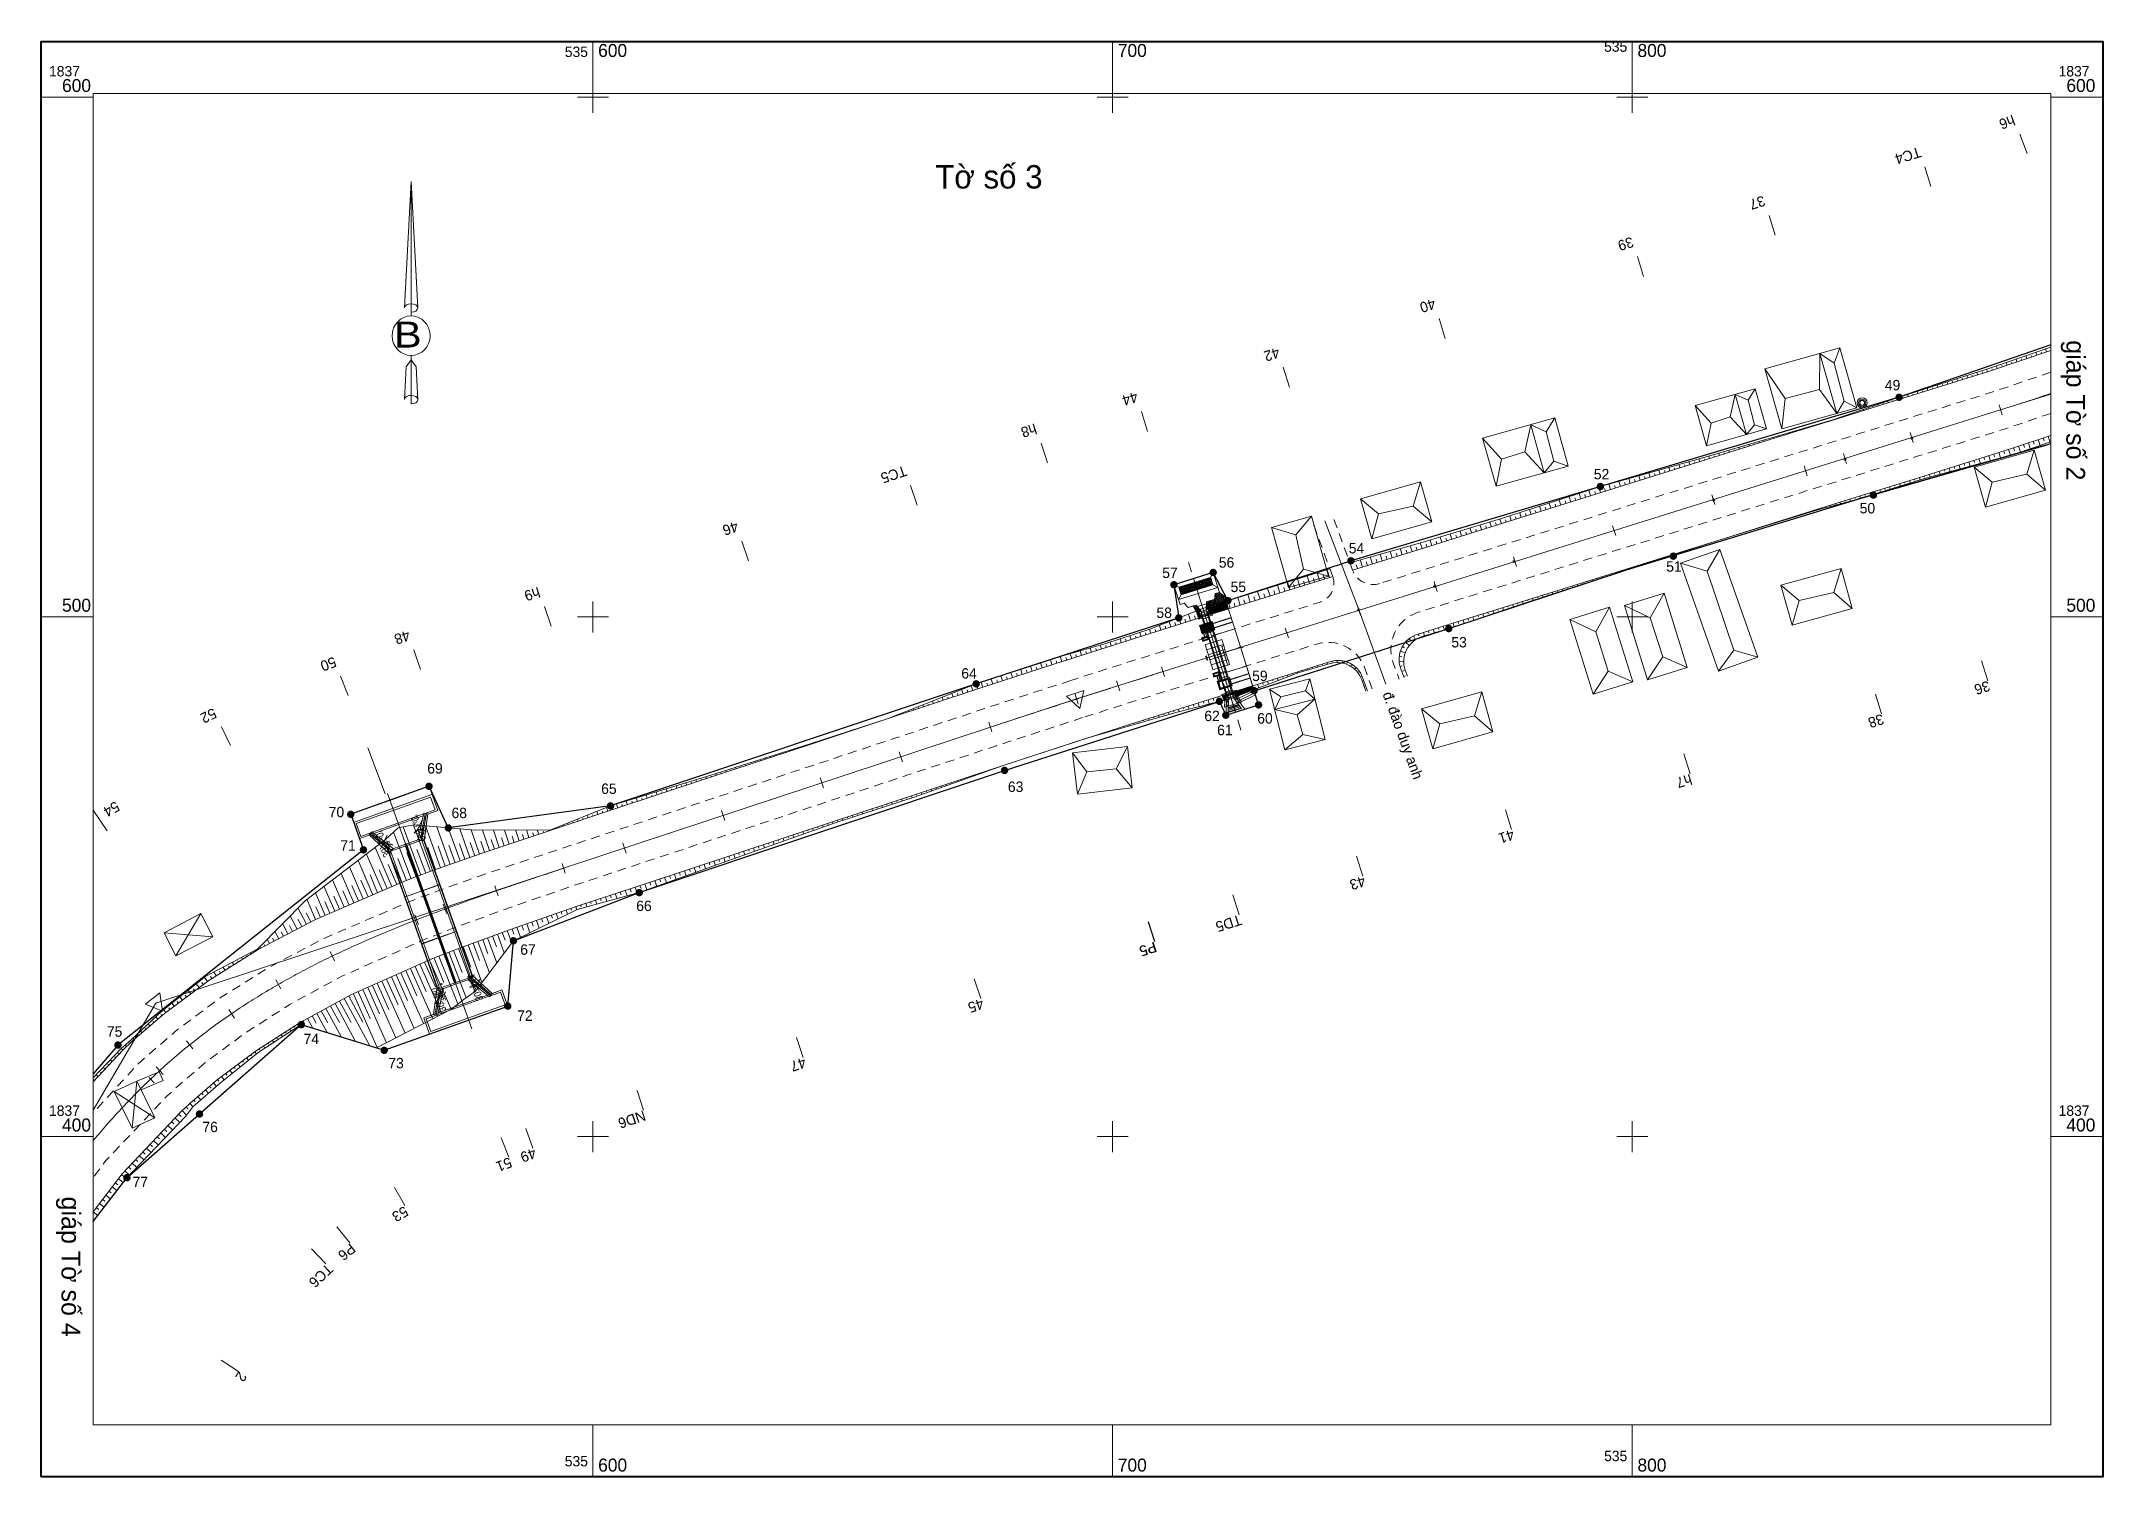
# Model space of a CAD drawing. Header units: metres. Extents: x 535494 to 535891, y 1837335 to 1837611.
import ezdxf
from ezdxf.enums import TextEntityAlignment as Align

# ---------------------------------------------------------------- set-up
doc = ezdxf.new("R2010")
doc.units = ezdxf.units.M
doc.header["$MEASUREMENT"] = 0
doc.linetypes.add('DGN Style 2', pattern=[2.8916, 1.73496, -1.15664])
doc.layers.get('0').update_dxf_attribs({"color": 1})
for name, color, linetype, lineweight in [('Level 19', 1, 'Continuous', 0), ('Level 2', 1, 'Continuous', 0), ('Level 3', 1, 'Continuous', 0), ('Level 31', 1, 'Continuous', 0), ('Level 32', 1, 'Continuous', 0), ('Level 33', 1, 'Continuous', 0), ('Level 37', 1, 'Continuous', 0), ('Level 38', 1, 'Continuous', 0), ('Level 39', 1, 'Continuous', 0), ('Level 4', 1, 'Continuous', 0), ('Level 40', 1, 'Continuous', 0), ('Level 42', 1, 'Continuous', 0), ('Level 43', 1, 'Continuous', 0), ('Level 44', 1, 'Continuous', 0), ('Level 47', 1, 'Continuous', 0), ('Level 5', 1, 'Continuous', 0), ('Level 51', 1, 'Continuous', 0), ('Level 62', 1, 'Continuous', 0), ('Level 63', 1, 'Continuous', 0), ('Level 8', 1, 'Continuous', 0), ('Level 9', 1, 'Continuous', 0)]:
    doc.layers.add(name, color=color, linetype=linetype, lineweight=lineweight)
doc.styles.add('Style-CHAR_FAST_FONT', font='CHAR_FAST_FONT.shx')
doc.styles.add('Style-ENGINEERING', font='ENGINEERING.shx')
doc.styles.add('Style-STANDARD', font='STANDARD.shx')

msp = doc.modelspace()

# ---------------------------------------------------------------- texts
at = {"layer": 'Level 19', "color": 7, "linetype": 'Continuous', "lineweight": 0, "style": 'Style-ENGINEERING'}
msp.add_text('D', height=0.00276, dxfattribs=at).set_placement((535880.54, 1837344.56), align=Align.MIDDLE_CENTER)
at = {"layer": 'Level 2', "color": 7, "linetype": 'Continuous', "lineweight": 0, "style": 'Style-CHAR_FAST_FONT'}
for s, rotation, p in [('%%174. %%174%%181o duy anh', 289.8783, (535753.79, 1837485.87)), ('54', 209.7906, (535509.14, 1837462.89)), ('53', 209.7906, (535564.69, 1837384.97))]:
    msp.add_text(s, height=2, rotation=rotation, dxfattribs=at).set_placement(p, align=Align.TOP_LEFT)
at = {"layer": 'Level 2', "color": 7, "linetype": 'Continuous', "lineweight": 0, "char_height": 2, "attachment_point": 1, "line_spacing_factor": 0.828316, "style": 'Style-CHAR_FAST_FONT'}
for s, insert, rotation in [('h6\\P', (535873.88, 1837594.78), 200.5228), ('TC4\\P', (535855.78, 1837588.56), 197.3584), ('37\\P', (535825.79, 1837579.19), 197.3574), ('39\\P', (535800.46, 1837571.27), 197.3574), ('40\\P', (535762.36, 1837559.36), 197.3574), ('42\\P', (535732.37, 1837549.99), 197.3574), ('44\\P', (535705.09, 1837541.46), 197.3574), ('h8\\P', (535685.61, 1837535.35), 197.6167), ('TC5\\P', (535660.61, 1837527.25), 198.2966), ('46\\P', (535628.2, 1837516.54), 198.2968), ('h9\\P', (535590.05, 1837503.92), 198.2968), ('48\\P', (535565.03, 1837495.6), 198.9159), ('50\\P', (535550.84, 1837490.52), 200.7281), ('36\\P', (535869.06, 1837485.85), 197.3574), ('52\\P', (535527.8, 1837480.73), 205.7619), ('38\\P', (535848.64, 1837479.47), 197.3574), ('h7\\P', (535811.7, 1837467.92), 197.3574), ('41\\P', (535777.52, 1837457.23), 197.3574), ('43\\P', (535748.88, 1837448.29), 197.3574), ('TD5\\P', (535725.04, 1837440.83), 197.3574), ('P5\\P', (535708.64, 1837435.63), 197.7971), ('P5\\P', (535708.7, 1837435.64), 197.8571), ('45\\P', (535675.42, 1837424.71), 198.2968), ('47\\P', (535641.24, 1837413.41), 198.2968), ('ND6\\P', (535610.36, 1837403.2), 198.2968), ('51\\P', (535584.63, 1837394.23), 201.1946), ('49\\P', (535589.31, 1837396), 200.2222), ('P6\\P', (535554.54, 1837378.06), 218.9385), ('TC6\\P', (535550.18, 1837374.27), 223.5405), ('2\\P', (535533.55, 1837353.87), 236.1818)]:
    msp.add_mtext(s, dxfattribs=dict(at, insert=insert, rotation=rotation))
at = {"layer": 'Level 4', "color": 1, "linetype": 'Continuous', "lineweight": 0, "style": 'Style-CHAR_FAST_FONT'}
for s, p in [('49', (535850.09, 1837544.6)), ('52', (535794.09, 1837527.47)), ('50', (535845.25, 1837520.92)), ('54', (535746.93, 1837513.22)), ('57', (535711.04, 1837508.49)), ('56', (535721.92, 1837510.48)), ('51', (535808.02, 1837509.7)), ('55', (535724.19, 1837505.78)), ('58', (535709.92, 1837500.81)), ('53', (535766.67, 1837495.13)), ('64', (535672.37, 1837489.14)), ('59', (535728.34, 1837488.66)), ('62', (535719.14, 1837480.96)), ('60', (535729.32, 1837480.48)), ('61', (535721.6, 1837478.24)), ('69', (535569.6, 1837470.87)), ('65', (535603.07, 1837466.95)), ('63', (535681.34, 1837467.33)), ('70', (535550.64, 1837462.46)), ('68', (535574.27, 1837462.29)), ('71', (535552.87, 1837456.02)), ('66', (535609.82, 1837444.41)), ('67', (535587.5, 1837436)), ('72', (535586.9, 1837423.28)), ('75', (535507.95, 1837420.23)), ('74', (535545.79, 1837418.8)), ('73', (535562.11, 1837414.15)), ('76', (535526.33, 1837401.87)), ('77', (535512.9, 1837391.29))]:
    msp.add_text(s, height=2, dxfattribs=at).set_placement(p, align=Align.MIDDLE_CENTER)
at = {"layer": 'Level 63', "color": 7, "linetype": 'Continuous', "lineweight": 0, "style": 'Style-CHAR_FAST_FONT'}
for p in [(535599.04, 1837607.74), (535799.04, 1837608.74), (535599.04, 1837336.56), (535799.04, 1837337.56)]:
    msp.add_text('535', height=2, dxfattribs=at).set_placement(p, align=Align.RIGHT)
for s, height, p in [('600', 2.5, (535601, 1837607.74)), ('700', 2.5, (535701, 1837607.74)), ('800', 2.5, (535801, 1837607.74)), ('1837', 2, (535495.33, 1837604)), ('1837', 2, (535882.04, 1837604)), ('600', 2.5, (535497.83, 1837601)), ('600', 2.5, (535883.54, 1837601)), ('500', 2.5, (535497.83, 1837501)), ('500', 2.5, (535883.54, 1837501)), ('1837', 2, (535495.33, 1837404)), ('1837', 2, (535882.04, 1837404)), ('400', 2.5, (535497.83, 1837401)), ('400', 2.5, (535883.54, 1837401)), ('600', 2.5, (535601, 1837335.56)), ('700', 2.5, (535701, 1837335.56)), ('800', 2.5, (535801, 1837335.56))]:
    msp.add_text(s, height=height, dxfattribs=at).set_placement(p)
msp.add_text('T%%234 s%%232 3', height=4.5, dxfattribs=at).set_placement((535676.19, 1837586.93), align=Align.TOP_CENTER)
for s, p in [('gi%%184p T%%234 s%%232 2', (535887.13, 1837539.75)), ('gi%%184p T%%234 s%%232 4', (535501.34, 1837374.98))]:
    msp.add_text(s, height=3.6, rotation=270, dxfattribs=at).set_placement(p, align=Align.TOP_CENTER)

# ---------------------------------------------------------------- blocks, each defined once
blk = doc.blocks.new('DDCT_1')
at = {"color": 0, "linetype": 'Continuous', "lineweight": 0}
for p, q in [((6.2, 0), (-6.2, 0)), ((0, -6.2), (0, 6.2))]:
    blk.add_line(p, q, dxfattribs=at)
blk = doc.blocks.new('DWGLDR_1')
at = {"layer": 'Level 42', "color": 7, "linetype": 'Continuous', "lineweight": 0, "flags": 128}
blk.add_lwpolyline([(-1523, 1), (-1316, 1)], dxfattribs=at)
at = {"layer": 'Level 42', "color": 7, "linetype": 'Continuous', "lineweight": 0, "extrusion": (0, 0, -1)}
blk.add_solid([(1523, 1), (1473, -4), (1472, 5)], dxfattribs=at)
blk = doc.blocks.new('DAU_CO')
at = {"color": 0, "linetype": 'Continuous', "lineweight": 0}
blk.add_line((0, -2.58), (0, 0), dxfattribs=at)
at = {"color": 0, "linetype": 'Continuous', "lineweight": 0, "flags": 128}
for points in [[(0.93, -3.35), (-3.37, 0.17), (-4.41, -2.24), (-1.89, -1.04)], [(-0.93, -3.35), (3.37, 0.17), (4.41, -2.24), (1.89, -1.04)]]:
    blk.add_lwpolyline(points, dxfattribs=at)
blk = doc.blocks.new('DWGLDR_2')
at = {"layer": 'Level 39', "color": 7, "linetype": 'Continuous', "lineweight": 0, "flags": 128}
blk.add_lwpolyline([(22, -167), (22, -127), (-238, -127)], dxfattribs=at)
at = {"layer": 'Level 39', "color": 7, "linetype": 'Continuous', "lineweight": 0}
blk.add_solid([(22, -167), (27, -150), (17, -150)], dxfattribs=at)
blk = doc.blocks.new('DWGLDR_3')
at = {"layer": 'Level 39', "color": 7, "linetype": 'Continuous', "lineweight": 0, "flags": 128}
blk.add_lwpolyline([(123, -167), (123, -126), (-136, -127)], dxfattribs=at)
at = {"layer": 'Level 39', "color": 7, "linetype": 'Continuous', "lineweight": 0, "extrusion": (0, 0, -1)}
blk.add_solid([(-123, -167), (-127, -150), (-119, -149)], dxfattribs=at)
blk = doc.blocks.new('A$C2B2')
at = {"color": 0, "linetype": 'ByBlock', "lineweight": 0, "flags": 128}
blk.add_lwpolyline([(0, 0), (0, 0), (0, 0), (0, 0), (0, 0), (0, 0), (0, 0), (0, 0)], close=True, dxfattribs=at)
blk = doc.blocks.new('A$C7D1')
at = {"color": 7, "linetype": 'Continuous', "lineweight": 0, "xscale": 400.0000000000001, "yscale": 400.0000000000001, "rotation": 98.18340100000023}
blk.add_blockref('A$C2B2', (0, 0.12), dxfattribs=at)
blk = doc.blocks.new('A$C7BE')
at = {"color": 0, "linetype": 'Continuous', "lineweight": 0, "rotation": 243.7030290000004}
blk.add_blockref('A$C7D1', (0.17, -0.43), dxfattribs=at)
blk = doc.blocks.new('BLOCK_')
at = {"color": 0, "linetype": 'ByBlock', "lineweight": 0}
blk.add_point((0, 0), dxfattribs=at)
blk = doc.blocks.new('KH_DIN')
at = {"color": 0, "linetype": 'Continuous', "lineweight": 0, "flags": 128}
blk.add_lwpolyline([(1.08, -1.83), (1.09, 1.71), (-1.99, -0.04)], close=True, dxfattribs=at)
blk.add_lwpolyline([(-0.05, 0, 1), (0.05, 0, 1)], format="xyb", close=True, dxfattribs=at)
at = {"color": 0, "linetype": 'Continuous', "lineweight": 0}
blk.add_blockref('BLOCK_', (0, 0), dxfattribs=at)
at = {"color": 0, "linetype": 'Continuous', "lineweight": 0, "style": 'Style-STANDARD', "flags": 1}
blk.add_attdef('xdata0', text='', height=1, rotation=252.2029, dxfattribs=at).set_placement((0, 0), align=Align.TOP_LEFT)
blk.add_attdef('xdata0', text='', height=1, rotation=252.2029, dxfattribs=at).set_placement((0, 0), align=Align.TOP_LEFT)
blk = doc.blocks.new('_DOT')
at = {"color": 0, "linetype": 'ByBlock', "lineweight": 0}
blk.add_line((-0.5, 0), (-1, 0), dxfattribs=at)
at = {"color": 0, "linetype": 'ByBlock', "lineweight": 0, "flags": 128}
blk.add_lwpolyline([(-0.25, 0, 1), (0.25, 0, 1)], format="xyb", close=True, dxfattribs=at)
blk = doc.blocks.new('$D47')
at = {"layer": 'Level 47', "color": 252, "linetype": 'Continuous', "lineweight": 0}
for start, end in [(110.09519167, 130.04759444), (150, 180), (199.95240278, 219.90480556)]:
    blk.add_arc((104253.730783, -41651.909971), 1.443092, start, end, dxfattribs=at)
at = {"layer": 'Level 8', "color": 7, "linetype": 'Continuous', "lineweight": 0}
for p, q in [((104249.6, -41649.53), (104249.6, -41649.53)), ((104252.11, -41651.91), (104252.11, -41651.91)), ((104252.31, -41651.66), (104252.31, -41651.66)), ((104253.73, -41651.91), (104253.73, -41651.91)), ((104253.73, -41651.91), (104253.73, -41651.91))]:
    blk.add_line(p, q, dxfattribs=at)
at = {"layer": 'Level 47', "color": 252, "linetype": 'Continuous', "lineweight": 0, "xscale": 0.5, "yscale": 0.5}
for p, rotation in [((104252.29, -41651.91), 99.97620200000021), ((104252.48, -41651.19), 230.0237980000005)]:
    blk.add_blockref('_DOT', p, dxfattribs=dict(at, rotation=rotation))
at = {"layer": 'Level 47', "color": 3, "linetype": 'Continuous', "lineweight": 0, "insert": (104251.97, -41651.46), "char_height": 1.5, "attachment_point": 5, "line_spacing_factor": 0.779116, "style": 'Style-ENGINEERING'}
blk.add_mtext("\\H1.000000x;\\W0.800000;30{\\T1.0;\\W0.7x;\\H0.7x;\\S33#64;}0'\\P", dxfattribs=at)
blk = doc.blocks.new('$D48')
at = {"layer": 'Level 47', "color": 252, "linetype": 'Continuous', "lineweight": 0}
for start, end in [(180, 210), (120.196875, 150.09843889), (239.90156389, 269.80312778)]:
    blk.add_arc((104253.730783, -41658.259971), 0.969033, start, end, dxfattribs=at)
at = {"layer": 'Level 8', "color": 7, "linetype": 'Continuous', "lineweight": 0}
for p, q in [((104252.11, -41658.26), (104252.11, -41658.26)), ((104252.78, -41658.43), (104252.78, -41658.43)), ((104253.72, -41658.26), (104253.72, -41658.26)), ((104253.73, -41658.26), (104253.73, -41658.26)), ((104249.6, -41660.64), (104249.6, -41660.64))]:
    blk.add_line(p, q, dxfattribs=at)
at = {"layer": 'Level 47', "color": 252, "linetype": 'Continuous', "lineweight": 0, "xscale": 0.5, "yscale": 0.5}
for p, rotation in [((104252.76, -41658.26), 255.0492180000006), ((104252.89, -41658.74), 134.9507820000003)]:
    blk.add_blockref('_DOT', p, dxfattribs=dict(at, rotation=rotation))
at = {"layer": 'Level 47', "color": 3, "linetype": 'Continuous', "lineweight": 0, "insert": (104252.42, -41658.89), "char_height": 1.5, "attachment_point": 5, "line_spacing_factor": 0.779116, "style": 'Style-ENGINEERING'}
blk.add_mtext("\\H1.000000x;\\W0.800000;30{\\T1.0;\\W0.7x;\\H0.7x;\\S33#64;}0'\\P", dxfattribs=at)
blk = doc.blocks.new('$D49')
at = {"layer": 'Level 47', "color": 252, "linetype": 'Continuous', "lineweight": 0}
for start, end in [(49.95240278, 69.90480556), (320.09519167, 340.04759444), (0, 30)]:
    blk.add_arc((104282.903795, -41651.909971), 1.443092, start, end, dxfattribs=at)
at = {"layer": 'Level 8', "color": 7, "linetype": 'Continuous', "lineweight": 0}
for p, q in [((104287.03, -41649.53), (104287.03, -41649.53)), ((104282.9, -41651.91), (104282.9, -41651.91)), ((104282.9, -41651.91), (104282.9, -41651.91)), ((104284.32, -41651.66), (104284.32, -41651.66)), ((104284.53, -41651.91), (104284.53, -41651.91))]:
    blk.add_line(p, q, dxfattribs=at)
at = {"layer": 'Level 47', "color": 252, "linetype": 'Continuous', "lineweight": 0, "xscale": 0.5, "yscale": 0.5}
for p, rotation in [((104284.15, -41651.19), 309.9762020000007), ((104284.35, -41651.91), 80.02379800000018)]:
    blk.add_blockref('_DOT', p, dxfattribs=dict(at, rotation=rotation))
at = {"layer": 'Level 47', "color": 3, "linetype": 'Continuous', "lineweight": 0, "insert": (104284.67, -41651.46), "char_height": 1.5, "attachment_point": 5, "line_spacing_factor": 0.779116, "style": 'Style-ENGINEERING'}
blk.add_mtext("\\H1.000000x;\\W0.800000;30{\\T1.0;\\W0.7x;\\H0.7x;\\S33#64;}0'\\P", dxfattribs=at)
blk = doc.blocks.new('$D50')
at = {"layer": 'Level 47', "color": 252, "linetype": 'Continuous', "lineweight": 0}
for start, end in [(29.90156389, 59.80312778), (330, 0), (270.196875, 300.09843889)]:
    blk.add_arc((104282.721423, -41658.259971), 0.969033, start, end, dxfattribs=at)
at = {"layer": 'Level 8', "color": 7, "linetype": 'Continuous', "lineweight": 0}
for p, q in [((104282.72, -41658.26), (104282.72, -41658.26)), ((104282.74, -41658.26), (104282.74, -41658.26)), ((104283.68, -41658.43), (104283.68, -41658.43)), ((104284.35, -41658.26), (104284.35, -41658.26)), ((104286.85, -41660.64), (104286.85, -41660.64))]:
    blk.add_line(p, q, dxfattribs=at)
at = {"layer": 'Level 47', "color": 252, "linetype": 'Continuous', "lineweight": 0}
for p, xscale, yscale, rotation in [((104283.69, -41658.26), 0.4999999999999999, 0.4999999999999999, 284.9507820000006), ((104283.56, -41658.74), 0.5, 0.5, 45.0492180000001)]:
    blk.add_blockref('_DOT', p, dxfattribs=dict(at, xscale=xscale, yscale=yscale, rotation=rotation))
at = {"layer": 'Level 47', "color": 3, "linetype": 'Continuous', "lineweight": 0, "insert": (104284.03, -41658.89), "char_height": 1.5, "attachment_point": 5, "line_spacing_factor": 0.779116, "style": 'Style-ENGINEERING'}
blk.add_mtext("\\H1.000000x;\\W0.800000;30{\\T1.0;\\W0.7x;\\H0.7x;\\S33#64;}0'\\P", dxfattribs=at)
blk = doc.blocks.new('CONG12')
at = {"color": 0, "linetype": 'Continuous', "lineweight": 0}
for p, q in [((104246.6, -41647.08), (104246.6, -41655.11)), ((104249.9, -41647.08), (104246.6, -41647.08)), ((104247, -41647.48), (104247, -41655.11)), ((104247, -41647.48), (104249.6, -41647.48)), ((104249.9, -41647.08), (104249.05, -41647.08)), ((104249.87, -41649.07), (104249.47, -41649.77)), ((104249.47, -41649.77), (104253.93, -41652.57)), ((104249.6, -41647.48), (104249.6, -41649.53)), ((104249.6, -41649.53), (104249.73, -41649.31)), ((104253.73, -41651.91), (104249.6, -41649.53)), ((104249.6, -41649.85), (104249.6, -41655.11)), ((104253.73, -41651.62), (104249.73, -41649.31)), ((104254.53, -41651.53), (104249.87, -41649.07)), ((104249.88, -41649.69), (104250, -41649.47)), ((104249.9, -41648.83), (104249.9, -41647.08)), ((104249.9, -41647.08), (104249.9, -41649.09)), ((104249.9, -41650.04), (104249.9, -41655.11)), ((104250.25, -41649.9), (104250.38, -41649.68)), ((104250.63, -41650.12), (104250.76, -41649.91)), ((104251.01, -41650.34), (104251.14, -41650.12)), ((104251.38, -41650.55), (104251.5, -41650.34)), ((104251.72, -41650.75), (104251.85, -41650.53)), ((104281.95, -41651.53), (104286.61, -41649.07)), ((104287.01, -41649.77), (104282.55, -41652.57)), ((104282.75, -41651.62), (104286.75, -41649.31)), ((104282.75, -41651.91), (104286.87, -41649.53)), ((104284.85, -41650.7), (104284.72, -41650.48)), ((104285.26, -41650.46), (104285.13, -41650.25)), ((104285.81, -41650.14), (104285.69, -41649.93)), ((104286.25, -41649.89), (104286.13, -41649.67)), ((104286.57, -41647.08), (104291.52, -41647.08)), ((104286.57, -41647.08), (104286.57, -41649.09)), ((104286.57, -41650.04), (104286.57, -41655.11)), ((104286.61, -41649.07), (104287.01, -41649.77)), ((104286.87, -41649.53), (104286.75, -41649.31)), ((104286.87, -41647.48), (104289.47, -41647.48)), ((104286.87, -41647.48), (104286.87, -41649.53)), ((104286.87, -41649.85), (104286.87, -41655.11)), ((104289.47, -41647.48), (104289.47, -41655.11)), ((104289.87, -41647.08), (104289.87, -41655.11)), ((104291.52, -41647.08), (104291.52, -41655.11)), ((104253.73, -41651.91), (104252.11, -41651.91)), ((104252.28, -41651.07), (104252.4, -41650.85)), ((104252.55, -41651.23), (104252.67, -41651.01)), ((104252.93, -41651.45), (104253.05, -41651.23)), ((104253.29, -41651.65), (104253.41, -41651.44)), ((104253.73, -41651.91), (104253.73, -41651.62)), ((104253.73, -41651.62), (104253.93, -41651.62)), ((104253.93, -41651.91), (104253.73, -41651.91)), ((104254.53, -41651.53), (104253.93, -41652.57)), ((104253.93, -41651.56), (104282.55, -41651.56)), ((104253.93, -41651.56), (104253.93, -41655.11)), ((104282.55, -41651.91), (104253.93, -41651.91)), ((104254.23, -41651.51), (104254.23, -41655.11)), ((104254.39, -41651.46), (104282.09, -41651.46)), ((104263.43, -41651.56), (104263.43, -41655.11)), ((104263.47, -41651.56), (104263.47, -41655.11)), ((104273.01, -41651.56), (104273.01, -41655.11)), ((104273.05, -41651.56), (104273.05, -41655.11)), ((104281.95, -41651.53), (104282.55, -41652.57)), ((104282.25, -41651.56), (104282.25, -41655.11)), ((104282.55, -41651.56), (104282.55, -41655.11)), ((104282.75, -41651.62), (104282.55, -41651.62)), ((104282.55, -41651.91), (104282.75, -41651.91)), ((104282.75, -41651.91), (104282.75, -41651.62)), ((104282.99, -41651.77), (104282.87, -41651.55)), ((104282.9, -41651.91), (104284.53, -41651.91)), ((104283.42, -41651.52), (104283.3, -41651.31)), ((104284.02, -41651.18), (104283.89, -41650.96)), ((104284.42, -41650.95), (104284.29, -41650.73)), ((104244.79, -41655.08), (104292.92, -41655.08)), ((104246.6, -41663.08), (104246.6, -41655.11)), ((104247, -41662.68), (104247, -41655.11)), ((104249.47, -41660.4), (104253.93, -41657.6)), ((104249.6, -41660.32), (104249.6, -41655.11)), ((104253.73, -41658.26), (104249.6, -41660.64)), ((104249.9, -41655.11), (104249.9, -41660.13)), ((104253.72, -41658.26), (104252.11, -41658.26)), ((104253.93, -41658.26), (104253.73, -41658.26)), ((104253.73, -41658.26), (104253.73, -41658.55)), ((104253.93, -41658.61), (104253.93, -41655.11)), ((104254.53, -41658.64), (104253.93, -41657.6)), ((104282.55, -41658.26), (104253.93, -41658.26)), ((104254.23, -41654.91), (104282.55, -41654.91)), ((104254.23, -41658.61), (104254.23, -41655.11)), ((104254.23, -41655.26), (104282.55, -41655.26)), ((104263.43, -41658.71), (104263.43, -41655.11)), ((104263.47, -41658.71), (104263.47, -41655.11)), ((104273.01, -41658.71), (104273.01, -41655.11)), ((104273.05, -41658.71), (104273.05, -41655.11)), ((104281.95, -41658.64), (104282.55, -41657.6)), ((104282.25, -41658.61), (104282.25, -41655.11)), ((104282.55, -41658.61), (104282.55, -41655.11)), ((104287.01, -41660.41), (104282.55, -41657.6)), ((104282.55, -41658.26), (104282.75, -41658.26)), ((104282.74, -41658.26), (104284.35, -41658.26)), ((104282.75, -41658.26), (104282.75, -41658.55)), ((104282.75, -41658.26), (104286.87, -41660.64)), ((104282.99, -41658.4), (104282.87, -41658.62)), ((104286.57, -41655.11), (104286.57, -41660.14)), ((104286.87, -41655.11), (104286.87, -41660.33)), ((104289.47, -41662.68), (104289.47, -41655.11)), ((104289.87, -41663.08), (104289.87, -41655.11)), ((104291.52, -41655.11), (104291.52, -41663.08)), ((104249.87, -41661.1), (104249.47, -41660.4)), ((104249.6, -41660.64), (104249.73, -41660.86)), ((104249.6, -41662.68), (104249.6, -41660.64)), ((104253.73, -41658.55), (104249.73, -41660.86)), ((104254.53, -41658.64), (104249.87, -41661.1)), ((104249.88, -41660.48), (104250, -41660.7)), ((104249.9, -41661.08), (104249.9, -41663.08)), ((104249.9, -41661.34), (104249.9, -41663.08)), ((104250.25, -41660.27), (104250.38, -41660.49)), ((104250.63, -41660.05), (104250.76, -41660.26)), ((104251.01, -41659.83), (104251.14, -41660.05)), ((104251.38, -41659.62), (104251.5, -41659.83)), ((104251.72, -41659.42), (104251.85, -41659.64)), ((104252.28, -41659.1), (104252.4, -41659.32)), ((104252.55, -41658.94), (104252.67, -41659.16)), ((104252.93, -41658.72), (104253.05, -41658.94)), ((104253.29, -41658.52), (104253.41, -41658.73)), ((104253.73, -41658.55), (104253.93, -41658.55)), ((104253.93, -41658.61), (104282.55, -41658.59)), ((104254.42, -41658.69), (104282.06, -41658.69)), ((104281.95, -41658.64), (104286.61, -41661.1)), ((104282.75, -41658.55), (104282.55, -41658.55)), ((104282.75, -41658.55), (104286.75, -41660.86)), ((104283.42, -41658.65), (104283.3, -41658.86)), ((104284.02, -41658.99), (104283.89, -41659.21)), ((104284.42, -41659.22), (104284.29, -41659.44)), ((104284.85, -41659.47), (104284.72, -41659.69)), ((104285.26, -41659.71), (104285.13, -41659.92)), ((104285.81, -41660.03), (104285.69, -41660.24)), ((104286.25, -41660.28), (104286.13, -41660.5)), ((104286.57, -41661.09), (104286.57, -41663.08)), ((104286.61, -41661.1), (104287.01, -41660.41)), ((104286.87, -41660.64), (104286.75, -41660.86)), ((104286.87, -41660.64), (104286.87, -41662.68)), ((104249.9, -41663.08), (104246.6, -41663.08)), ((104247, -41662.68), (104249.6, -41662.68)), ((104286.57, -41663.08), (104290.32, -41663.08)), ((104286.87, -41662.68), (104289.47, -41662.68)), ((104290.32, -41663.08), (104291.52, -41663.08))]:
    blk.add_line(p, q, dxfattribs=at)
at = {"color": 0, "linetype": 'Continuous', "lineweight": 0, "flags": 128}
for points in [[(104254.48, -41652.42), (104254.3, -41652.32), (104254.49, -41651.99), (104254.67, -41652.09)], [(104254.67, -41652.09), (104254.48, -41652.42), (104254.3, -41652.32), (104254.49, -41651.99)], [(104254.67, -41652.09), (104254.48, -41652.42), (104254.3, -41652.32), (104254.49, -41651.99)], [(104254.67, -41652.09), (104254.48, -41652.42), (104254.3, -41652.32), (104254.49, -41651.99)], [(104255.06, -41657.86), (104254.89, -41657.96), (104254.7, -41657.63), (104254.87, -41657.53)], [(104254.87, -41657.53), (104255.06, -41657.86), (104254.89, -41657.96), (104254.7, -41657.63)], [(104255.06, -41657.86), (104254.89, -41657.96), (104254.7, -41657.63), (104254.87, -41657.53)], [(104255.06, -41657.86), (104254.89, -41657.96), (104254.7, -41657.63), (104254.87, -41657.53)]]:
    blk.add_lwpolyline(points, close=True, dxfattribs=at)
at = {"color": 0, "linetype": 'Continuous', "lineweight": 0}
for name in ['$D47', '$D49', '$D48', '$D50']:
    blk.add_blockref(name, (0, 0), dxfattribs=at)
blk = doc.blocks.new('*U38')
at = {"layer": 'Level 51', "color": 7, "linetype": 'Continuous', "lineweight": 0}
for p, q in [((0.07, 50.71), (-2.51, 2.06)), ((0.07, 50.71), (3.13, -6.9)), ((0.07, 50.71), (3.13, -6.9)), ((0.07, 50.71), (3.13, -6.9)), ((0.07, -4.97), (0.07, 50.71)), ((-2.51, 2.06), (-3, -6.79)), ((0.07, -4.97), (0.07, -7.2)), ((0.07, -7.2), (0.07, -8.85)), ((0.07, -8.85), (0.07, -10.51)), ((0.07, -8.85), (0.07, -10.51)), ((0.07, -8.85), (0.07, -10.51)), ((3.13, -6.9), (3.13, -6.79)), ((-2.19, -33.65), (-2.51, -39.72)), ((0.07, -30.45), (-2.19, -33.65)), ((0.07, -30.45), (0.07, -28.56)), ((0.07, -30.45), (0.07, -28.56)), ((0.07, -30.45), (0.07, -28.56)), ((0.07, -30.45), (2.32, -33.65)), ((0.07, -30.45), (2.32, -33.65)), ((0.07, -30.45), (2.32, -33.65)), ((0.07, -46.79), (0.07, -30.45)), ((2.32, -33.65), (3.13, -48.72)), ((2.32, -33.65), (3.13, -48.72)), ((2.32, -33.65), (3.13, -48.72)), ((-2.51, -39.72), (-3, -48.52)), ((0.07, -46.79), (0.07, -48.98)), ((0.07, -48.98), (0.07, -50.65)), ((3.13, -48.72), (3.13, -48.52))]:
    blk.add_line(p, q, dxfattribs=at)
at = {"layer": 'Level 51', "color": 7, "linetype": 'Continuous', "lineweight": 0, "extrusion": (0, 0, -1)}
for centre, start_param, end_param in [((0.04, -6.91), 3.208733, 4.712389), ((0.04, -48.7), 3.792116, 4.712389), ((0.04, -48.7), 3.208907, 3.792116)]:
    blk.add_ellipse(centre, major_axis=(3.06, 0), ratio=0.632193, start_param=start_param, end_param=end_param, dxfattribs=at)
at = {"layer": 'Level 51', "color": 7, "linetype": 'Continuous', "lineweight": 0}
for centre, start_param, end_param in [((0.04, -6.91), 0.067141, 1.570796), ((0.04, -6.91), 4.712389, 6.283185), ((0.04, -48.7), 0.067141, 1.570796), ((0.04, -48.7), 4.712389, 6.283185)]:
    blk.add_ellipse(centre, major_axis=(3.06, 0), ratio=0.632193, start_param=start_param, end_param=end_param, dxfattribs=at)
blk.add_ellipse((0.05, -19.53), major_axis=(0, 9.03), ratio=0.956213, dxfattribs=at)
at = {"layer": 'Level 51', "color": 7, "linetype": 'Continuous', "lineweight": 0, "insert": (-1.42, -24.91), "char_height": 11.8046, "attachment_point": 8, "line_spacing_factor": 0.60241, "style": 'Style-CHAR_FAST_FONT'}
blk.add_mtext('\\H1.000000x;\\W1.194961;\\T1.000;B\\P', dxfattribs=at)
blk = doc.blocks.new('*U39')
at = {"layer": 'Level 44', "color": 7, "linetype": 'Continuous', "lineweight": 0}
blk.add_line((3.29, 0.84), (-3.36, -0.68), dxfattribs=at)
at = {"layer": 'Level 44', "color": 7, "linetype": 'Continuous', "lineweight": 0, "flags": 128}
blk.add_lwpolyline([(-4.69, -5.48), (6.86, -2.22), (4.69, 5.48), (-6.86, 2.22)], close=True, dxfattribs=at)
for points in [[(4.69, 5.48), (3.29, 0.84), (6.86, -2.22)], [(-6.86, 2.22), (-3.36, -0.68), (-4.69, -5.48)]]:
    blk.add_lwpolyline(points, dxfattribs=at)
blk = doc.blocks.new('*U40')
at = {"layer": 'Level 44', "color": 7, "linetype": 'Continuous', "lineweight": 0}
blk.add_line((-1.19, 7.78), (1.68, -7.99), dxfattribs=at)
at = {"layer": 'Level 44', "color": 7, "linetype": 'Continuous', "lineweight": 0, "flags": 128}
for points in [[(-6, 10.06), (-1.19, 7.78), (1.86, 11.56)], [(-1.85, -11.55), (1.68, -7.99), (6.01, -10.05)]]:
    blk.add_lwpolyline(points, dxfattribs=at)
blk.add_lwpolyline([(6.01, -10.05), (1.86, 11.56), (-6, 10.06), (-1.85, -11.55)], close=True, dxfattribs=at)
blk = doc.blocks.new('*U41')
at = {"layer": 'Level 44', "color": 7, "linetype": 'Continuous', "lineweight": 0}
blk.add_line((-0.61, 3.71), (0.87, -4.07), dxfattribs=at)
at = {"layer": 'Level 44', "color": 7, "linetype": 'Continuous', "lineweight": 0, "flags": 128}
for points in [[(-5.26, 6.67), (-0.61, 3.71), (2.6, 8.09)], [(-2.59, -8.09), (0.87, -4.07), (5.28, -6.67)]]:
    blk.add_lwpolyline(points, dxfattribs=at)
blk.add_lwpolyline([(5.28, -6.67), (2.6, 8.09), (-5.26, 6.67), (-2.59, -8.09)], close=True, dxfattribs=at)

# ---------------------------------------------------------------- hatches: boundary and pattern name
at = {"layer": 'Level 4', "linetype": 'Continuous', "lineweight": 0}
h = msp.add_hatch(color=7, dxfattribs=at)
edge = h.paths.add_edge_path()
edge.add_arc((535851.35, 1837542.27), 0.719, 270, 630)
h = msp.add_hatch(color=7, dxfattribs=at)
edge = h.paths.add_edge_path()
edge.add_arc((535793.86, 1837525.09), 0.719, 270, 630)
h = msp.add_hatch(color=1, dxfattribs=at)
edge = h.paths.add_edge_path()
edge.add_arc((535846.4, 1837523.45), 0.719, 270, 630)
h = msp.add_hatch(color=7, dxfattribs=at)
edge = h.paths.add_edge_path()
edge.add_arc((535719.35, 1837508.55), 0.719, 270, 630)
h = msp.add_hatch(color=7, dxfattribs=at)
edge = h.paths.add_edge_path()
edge.add_arc((535745.86, 1837510.8), 0.719, 270, 630)
h = msp.add_hatch(color=1, dxfattribs=at)
edge = h.paths.add_edge_path()
edge.add_arc((535807.9, 1837511.69), 0.719, 270, 630)
h = msp.add_hatch(color=7, dxfattribs=at)
edge = h.paths.add_edge_path()
edge.add_arc((535711.8, 1837506.19), 0.719, 270, 630)
h = msp.add_hatch(color=7, dxfattribs=at)
edge = h.paths.add_edge_path()
edge.add_arc((535722.18, 1837503.13), 0.719, 270, 630)
h = msp.add_hatch(color=7, dxfattribs=at)
edge = h.paths.add_edge_path()
edge.add_arc((535712.74, 1837499.82), 0.719, 270, 630)
h = msp.add_hatch(color=7, dxfattribs=at)
edge = h.paths.add_edge_path()
edge.add_arc((535764.69, 1837497.76), 0.719, 270, 630)
h = msp.add_hatch(color=7, dxfattribs=at)
edge = h.paths.add_edge_path()
edge.add_arc((535673.75, 1837487.12), 0.719, 270, 630)
h = msp.add_hatch(color=7, dxfattribs=at)
edge = h.paths.add_edge_path()
edge.add_arc((535727.23, 1837485.81), 0.719, 270, 630)
h = msp.add_hatch(color=7, dxfattribs=at)
edge = h.paths.add_edge_path()
edge.add_arc((535720.55, 1837483.76), 0.719, 270, 630)
h = msp.add_hatch(color=7, dxfattribs=at)
edge = h.paths.add_edge_path()
edge.add_arc((535721.78, 1837481.09), 0.719, 270, 630)
h = msp.add_hatch(color=7, dxfattribs=at)
edge = h.paths.add_edge_path()
edge.add_arc((535728.09, 1837483.07), 0.719, 270, 630)
h = msp.add_hatch(color=7, dxfattribs=at)
edge = h.paths.add_edge_path()
edge.add_arc((535679.21, 1837470.47), 0.719, 270, 630)
h = msp.add_hatch(color=7, dxfattribs=at)
edge = h.paths.add_edge_path()
edge.add_arc((535568.45, 1837467.41), 0.719, 270, 630)
h = msp.add_hatch(color=7, dxfattribs=at)
edge = h.paths.add_edge_path()
edge.add_arc((535553.39, 1837462.02), 0.719, 270, 630)
h = msp.add_hatch(color=7, dxfattribs=at)
edge = h.paths.add_edge_path()
edge.add_arc((535603.39, 1837463.65), 0.719, 270, 630)
h = msp.add_hatch(color=7, dxfattribs=at)
edge = h.paths.add_edge_path()
edge.add_arc((535572.17, 1837459.41), 0.719, 270, 630)
h = msp.add_hatch(color=7, dxfattribs=at)
edge = h.paths.add_edge_path()
edge.add_arc((535555.84, 1837455.18), 0.719, 270, 630)
h = msp.add_hatch(color=7, dxfattribs=at)
edge = h.paths.add_edge_path()
edge.add_arc((535608.91, 1837446.95), 0.719, 270, 630)
h = msp.add_hatch(color=7, dxfattribs=at)
edge = h.paths.add_edge_path()
edge.add_arc((535584.7, 1837437.69), 0.719, 270, 630)
h = msp.add_hatch(color=7, dxfattribs=at)
edge = h.paths.add_edge_path()
edge.add_arc((535583.6, 1837425.12), 0.719, 270, 630)
h = msp.add_hatch(color=7, dxfattribs=at)
edge = h.paths.add_edge_path()
edge.add_arc((535543.88, 1837421.55), 0.719, 270, 630)
h = msp.add_hatch(color=7, dxfattribs=at)
edge = h.paths.add_edge_path()
edge.add_arc((535508.6, 1837417.63), 0.719, 270, 630)
h = msp.add_hatch(color=7, dxfattribs=at)
edge = h.paths.add_edge_path()
edge.add_arc((535559.83, 1837416.61), 0.719, 270, 630)
h = msp.add_hatch(color=1, dxfattribs=at)
edge = h.paths.add_edge_path()
edge.add_arc((535524.29, 1837404.36), 0.719, 270, 630)
h = msp.add_hatch(color=7, dxfattribs=at)
edge = h.paths.add_edge_path()
edge.add_arc((535510.32, 1837392.1), 0.719, 270, 630)

# ---------------------------------------------------------------- linework, layer by layer
at = {"layer": 'Level 19', "color": 7, "linetype": 'Continuous', "lineweight": 13}
msp.add_line((535880.54, 1837344.56), (535880.54, 1837395.5), dxfattribs=at)
at = {"layer": 'Level 2', "color": 7, "linetype": 'Continuous', "lineweight": 0}
for p, q in [((535875.99, 1837589.16), (535874.59, 1837592.9)), ((535857.46, 1837582.8), (535856.27, 1837586.62)), ((535827.51, 1837573.44), (535826.32, 1837577.26)), ((535802.18, 1837565.52), (535800.98, 1837569.34)), ((535764, 1837553.59), (535762.81, 1837557.4)), ((535872.13, 1837548.45), (535871.96, 1837548.97)), ((535873.08, 1837548.77), (535872.99, 1837549.03)), ((535874.03, 1837549.09), (535873.85, 1837549.63)), ((535874.98, 1837549.41), (535874.89, 1837549.68)), ((535875.92, 1837549.73), (535875.74, 1837550.28)), ((535876.87, 1837550.05), (535876.78, 1837550.33)), ((535877.82, 1837550.37), (535877.63, 1837550.93)), ((535878.77, 1837550.69), (535878.67, 1837550.97)), ((535879.71, 1837551.01), (535879.52, 1837551.58)), ((535734.01, 1837544.21), (535732.82, 1837548.03)), ((535860.71, 1837544.79), (535860.57, 1837545.23)), ((535861.66, 1837545.09), (535861.59, 1837545.31)), ((535862.62, 1837545.38), (535862.47, 1837545.84)), ((535863.57, 1837545.68), (535863.5, 1837545.92)), ((535864.53, 1837545.98), (535864.38, 1837546.46)), ((535865.48, 1837546.28), (535865.4, 1837546.52)), ((535866.43, 1837546.58), (535866.28, 1837547.07)), ((535867.39, 1837546.88), (535867.31, 1837547.13)), ((535868.34, 1837547.17), (535868.19, 1837547.68)), ((535869.29, 1837547.49), (535869.21, 1837547.74)), ((535870.24, 1837547.81), (535870.07, 1837548.32)), ((535871.19, 1837548.13), (535871.1, 1837548.39)), ((535848.3, 1837540.91), (535848.26, 1837541.05)), ((535849.25, 1837541.21), (535849.16, 1837541.52)), ((535850.21, 1837541.51), (535850.16, 1837541.67)), ((535851.16, 1837541.8), (535851.05, 1837542.17)), ((535852.12, 1837542.1), (535852.06, 1837542.29)), ((535853.07, 1837542.4), (535852.95, 1837542.78)), ((535854.03, 1837542.7), (535853.97, 1837542.89)), ((535854.98, 1837543), (535854.86, 1837543.4)), ((535855.94, 1837543.3), (535855.87, 1837543.5)), ((535856.89, 1837543.59), (535856.76, 1837544.01)), ((535857.84, 1837543.89), (535857.78, 1837544.1)), ((535858.8, 1837544.19), (535858.66, 1837544.62)), ((535859.75, 1837544.49), (535859.69, 1837544.71)), ((535706.73, 1837535.69), (535705.54, 1837539.5)), ((535835.89, 1837537.03), (535835.87, 1837537.1)), ((535836.85, 1837537.33), (535836.84, 1837537.35)), ((535837.8, 1837537.63), (535837.79, 1837537.66)), ((535838.76, 1837537.93), (535838.75, 1837537.93)), ((535839.71, 1837538.22), (535839.7, 1837538.27)), ((535840.66, 1837538.52), (535840.65, 1837538.56)), ((535841.62, 1837538.82), (535841.59, 1837538.92)), ((535842.57, 1837539.12), (535842.55, 1837539.18)), ((535843.53, 1837539.42), (535843.48, 1837539.57)), ((535844.48, 1837539.72), (535844.45, 1837539.8)), ((535845.44, 1837540.01), (535845.37, 1837540.22)), ((535846.39, 1837540.31), (535846.36, 1837540.43)), ((535847.35, 1837540.61), (535847.27, 1837540.87)), ((535871.18, 1837538.89), (535870.59, 1837540.8)), ((535687.45, 1837529.64), (535686.24, 1837533.45)), ((535822.53, 1837532.85), (535822.42, 1837533.2)), ((535823.48, 1837533.15), (535823.43, 1837533.31)), ((535824.44, 1837533.45), (535824.34, 1837533.76)), ((535825.39, 1837533.75), (535825.35, 1837533.89)), ((535826.35, 1837534.05), (535826.26, 1837534.31)), ((535827.3, 1837534.35), (535827.26, 1837534.47)), ((535828.26, 1837534.64), (535828.19, 1837534.87)), ((535829.21, 1837534.94), (535829.18, 1837535.05)), ((535830.17, 1837535.24), (535830.11, 1837535.43)), ((535831.12, 1837535.54), (535831.09, 1837535.62)), ((535832.07, 1837535.84), (535832.03, 1837535.99)), ((535833.03, 1837536.14), (535833.01, 1837536.2)), ((535833.98, 1837536.43), (535833.95, 1837536.54)), ((535834.94, 1837536.73), (535834.92, 1837536.78)), ((535854.08, 1837533.55), (535853.48, 1837535.46)), ((535875.28, 1837533.15), (535875.47, 1837532.6)), ((535876.22, 1837533.47), (535876.6, 1837532.36)), ((535877.17, 1837533.79), (535877.36, 1837533.24)), ((535878.12, 1837534.11), (535878.49, 1837533.01)), ((535879.07, 1837534.43), (535879.25, 1837533.89)), ((535880.01, 1837534.76), (535880.38, 1837533.66)), ((535809.17, 1837528.68), (535808.96, 1837529.33)), ((535810.12, 1837528.98), (535810.02, 1837529.29)), ((535811.08, 1837529.27), (535810.89, 1837529.87)), ((535812.03, 1837529.57), (535811.94, 1837529.86)), ((535812.98, 1837529.87), (535812.82, 1837530.41)), ((535813.94, 1837530.17), (535813.86, 1837530.43)), ((535814.89, 1837530.47), (535814.74, 1837530.97)), ((535815.85, 1837530.77), (535815.77, 1837531.01)), ((535816.8, 1837531.06), (535816.66, 1837531.52)), ((535817.76, 1837531.36), (535817.69, 1837531.58)), ((535818.71, 1837531.66), (535818.58, 1837532.08)), ((535819.67, 1837531.96), (535819.6, 1837532.16)), ((535820.62, 1837532.26), (535820.5, 1837532.64)), ((535821.58, 1837532.56), (535821.52, 1837532.74)), ((535833.65, 1837527.16), (535833.06, 1837529.07)), ((535841.23, 1837529.53), (535840.64, 1837531.44)), ((535862.88, 1837529.23), (535863.11, 1837528.5)), ((535863.84, 1837529.53), (535863.96, 1837529.14)), ((535864.79, 1837529.82), (535865.04, 1837529.02)), ((535865.75, 1837530.12), (535865.88, 1837529.7)), ((535866.7, 1837530.42), (535866.98, 1837529.54)), ((535867.66, 1837530.72), (535867.8, 1837530.26)), ((535868.61, 1837531.02), (535868.91, 1837530.06)), ((535869.57, 1837531.32), (535869.72, 1837530.82)), ((535870.52, 1837531.61), (535870.84, 1837530.59)), ((535871.47, 1837531.91), (535871.64, 1837531.38)), ((535872.43, 1837532.21), (535872.77, 1837531.11)), ((535873.38, 1837532.51), (535873.57, 1837531.95)), ((535874.33, 1837532.83), (535874.71, 1837531.71)), ((535662.37, 1837521.52), (535661.12, 1837525.31)), ((535795.8, 1837524.5), (535795.48, 1837525.55)), ((535796.76, 1837524.8), (535796.6, 1837525.31)), ((535797.71, 1837525.1), (535797.4, 1837526.09)), ((535798.67, 1837525.4), (535798.52, 1837525.88)), ((535799.62, 1837525.69), (535799.33, 1837526.63)), ((535800.58, 1837525.99), (535800.44, 1837526.45)), ((535801.53, 1837526.29), (535801.26, 1837527.17)), ((535802.49, 1837526.59), (535802.35, 1837527.01)), ((535803.44, 1837526.89), (535803.18, 1837527.71)), ((535804.39, 1837527.19), (535804.27, 1837527.58)), ((535805.35, 1837527.48), (535805.11, 1837528.25)), ((535806.3, 1837527.78), (535806.19, 1837528.15)), ((535807.26, 1837528.08), (535807.04, 1837528.79)), ((535808.21, 1837528.38), (535808.11, 1837528.72)), ((535849.52, 1837525.05), (535849.66, 1837524.61)), ((535850.48, 1837525.35), (535850.55, 1837525.13)), ((535851.43, 1837525.65), (535851.57, 1837525.2)), ((535852.39, 1837525.95), (535852.46, 1837525.72)), ((535853.34, 1837526.24), (535853.48, 1837525.79)), ((535854.29, 1837526.54), (535854.37, 1837526.32)), ((535855.25, 1837526.84), (535855.39, 1837526.38)), ((535856.2, 1837527.14), (535856.28, 1837526.91)), ((535857.16, 1837527.44), (535857.31, 1837526.94)), ((535858.11, 1837527.74), (535858.2, 1837527.47)), ((535859.07, 1837528.03), (535859.25, 1837527.46)), ((535860.02, 1837528.33), (535860.12, 1837528.03)), ((535860.98, 1837528.63), (535861.18, 1837527.98)), ((535861.93, 1837528.93), (535862.04, 1837528.58)), ((535782.44, 1837520.32), (535782.14, 1837521.29)), ((535783.4, 1837520.62), (535783.24, 1837521.11)), ((535784.35, 1837520.92), (535784.04, 1837521.9)), ((535785.31, 1837521.22), (535785.15, 1837521.72)), ((535786.26, 1837521.52), (535785.95, 1837522.52)), ((535787.21, 1837521.82), (535787.06, 1837522.32)), ((535788.17, 1837522.11), (535787.85, 1837523.14)), ((535789.12, 1837522.41), (535788.96, 1837522.93)), ((535790.08, 1837522.71), (535789.75, 1837523.76)), ((535791.03, 1837523.01), (535790.87, 1837523.54)), ((535791.99, 1837523.31), (535791.65, 1837524.38)), ((535792.94, 1837523.61), (535792.77, 1837524.14)), ((535793.9, 1837523.9), (535793.56, 1837524.99)), ((535794.85, 1837524.2), (535794.68, 1837524.74)), ((535815.9, 1837521.61), (535815.3, 1837523.52)), ((535837.11, 1837521.17), (535837.14, 1837521.07)), ((535838.07, 1837521.47), (535838.14, 1837521.24)), ((535839.02, 1837521.77), (535839.06, 1837521.64)), ((535839.98, 1837522.07), (535840.07, 1837521.76)), ((535840.93, 1837522.37), (535840.98, 1837522.2)), ((535841.89, 1837522.66), (535842, 1837522.29)), ((535842.84, 1837522.96), (535842.9, 1837522.76)), ((535843.8, 1837523.26), (535843.93, 1837522.83)), ((535844.75, 1837523.56), (535844.82, 1837523.34)), ((535845.7, 1837523.86), (535845.84, 1837523.43)), ((535846.66, 1837524.16), (535846.73, 1837523.94)), ((535847.61, 1837524.45), (535847.75, 1837524.02)), ((535848.57, 1837524.75), (535848.64, 1837524.53)), ((535769.08, 1837516.15), (535768.78, 1837517.1)), ((535770.99, 1837516.74), (535770.7, 1837517.67)), ((535771.94, 1837517.04), (535771.8, 1837517.5)), ((535772.9, 1837517.34), (535772.61, 1837518.25)), ((535773.85, 1837517.64), (535773.71, 1837518.09)), ((535774.81, 1837517.94), (535774.53, 1837518.82)), ((535775.76, 1837518.24), (535775.62, 1837518.68)), ((535776.72, 1837518.53), (535776.43, 1837519.43)), ((535777.67, 1837518.83), (535777.53, 1837519.29)), ((535778.62, 1837519.13), (535778.34, 1837520.05)), ((535779.58, 1837519.43), (535779.43, 1837519.89)), ((535780.53, 1837519.73), (535780.24, 1837520.67)), ((535781.49, 1837520.03), (535781.34, 1837520.5)), ((535796.81, 1837515.65), (535796.21, 1837517.56)), ((535824.71, 1837517.29), (535824.73, 1837517.22)), ((535825.66, 1837517.59), (535825.67, 1837517.55)), ((535826.61, 1837517.89), (535826.64, 1837517.81)), ((535827.57, 1837518.19), (535827.58, 1837518.14)), ((535828.52, 1837518.49), (535828.55, 1837518.39)), ((535829.48, 1837518.79), (535829.49, 1837518.73)), ((535830.43, 1837519.08), (535830.47, 1837518.97)), ((535831.39, 1837519.38), (535831.41, 1837519.32)), ((535832.34, 1837519.68), (535832.38, 1837519.56)), ((535833.3, 1837519.98), (535833.32, 1837519.92)), ((535834.25, 1837520.28), (535834.29, 1837520.14)), ((535835.2, 1837520.58), (535835.23, 1837520.51)), ((535836.16, 1837520.87), (535836.21, 1837520.71)), ((535629.93, 1837510.79), (535628.67, 1837514.59)), ((535755.72, 1837511.97), (535755.35, 1837513.15)), ((535757.63, 1837512.57), (535757.28, 1837513.69)), ((535758.58, 1837512.87), (535758.41, 1837513.41)), ((535759.54, 1837513.16), (535759.2, 1837514.23)), ((535760.49, 1837513.46), (535760.33, 1837513.99)), ((535761.44, 1837513.76), (535761.12, 1837514.8)), ((535762.4, 1837514.06), (535762.24, 1837514.57)), ((535763.35, 1837514.36), (535763.04, 1837515.37)), ((535764.31, 1837514.66), (535764.15, 1837515.16)), ((535765.26, 1837514.95), (535764.95, 1837515.95)), ((535766.22, 1837515.25), (535766.06, 1837515.74)), ((535767.17, 1837515.55), (535766.87, 1837516.52)), ((535768.13, 1837515.85), (535767.98, 1837516.33)), ((535770.03, 1837516.45), (535769.89, 1837516.91)), ((535811.34, 1837513.12), (535811.36, 1837513.05)), ((535812.3, 1837513.42), (535812.31, 1837513.39)), ((535813.25, 1837513.71), (535813.27, 1837513.66)), ((535814.21, 1837514.01), (535814.21, 1837513.99)), ((535815.16, 1837514.31), (535815.18, 1837514.27)), ((535816.12, 1837514.61), (535816.12, 1837514.59)), ((535817.07, 1837514.91), (535817.08, 1837514.87)), ((535818.02, 1837515.21), (535818.03, 1837515.19)), ((535818.98, 1837515.5), (535818.99, 1837515.47)), ((535819.93, 1837515.8), (535819.94, 1837515.78)), ((535820.89, 1837516.1), (535820.9, 1837516.05)), ((535821.84, 1837516.4), (535821.85, 1837516.37)), ((535822.8, 1837516.7), (535822.82, 1837516.64)), ((535823.75, 1837517), (535823.76, 1837516.96)), ((535747.13, 1837509.29), (535746.9, 1837510.01)), ((535748.08, 1837509.58), (535747.64, 1837511)), ((535749.04, 1837509.88), (535748.82, 1837510.58)), ((535749.99, 1837510.18), (535749.57, 1837511.54)), ((535750.94, 1837510.48), (535750.74, 1837511.14)), ((535751.9, 1837510.78), (535751.49, 1837512.08)), ((535752.85, 1837511.08), (535752.66, 1837511.71)), ((535753.81, 1837511.37), (535753.42, 1837512.61)), ((535754.76, 1837511.67), (535754.57, 1837512.28)), ((535756.67, 1837512.27), (535756.49, 1837512.84)), ((535777.72, 1837509.68), (535777.13, 1837511.59)), ((535798.94, 1837509.24), (535798.96, 1837509.17)), ((535799.89, 1837509.54), (535799.93, 1837509.41)), ((535800.84, 1837509.84), (535800.86, 1837509.78)), ((535801.8, 1837510.13), (535801.84, 1837510.02)), ((535802.75, 1837510.43), (535802.77, 1837510.38)), ((535803.71, 1837510.73), (535803.74, 1837510.62)), ((535804.66, 1837511.03), (535804.68, 1837510.98)), ((535805.62, 1837511.33), (535805.65, 1837511.23)), ((535806.57, 1837511.63), (535806.59, 1837511.58)), ((535807.53, 1837511.92), (535807.55, 1837511.84)), ((535808.48, 1837512.22), (535808.49, 1837512.18)), ((535809.43, 1837512.52), (535809.46, 1837512.44)), ((535810.39, 1837512.82), (535810.4, 1837512.78)), ((535730.29, 1837504.02), (535729.82, 1837505.5)), ((535732.19, 1837504.62), (535731.73, 1837506.1)), ((535733.15, 1837504.92), (535732.92, 1837505.66)), ((535734.1, 1837505.22), (535733.64, 1837506.7)), ((535735.06, 1837505.51), (535734.83, 1837506.26)), ((535736.01, 1837505.81), (535735.55, 1837507.3)), ((535736.97, 1837506.11), (535736.73, 1837506.85)), ((535737.92, 1837506.41), (535737.45, 1837507.9)), ((535738.88, 1837506.71), (535738.64, 1837507.45)), ((535739.83, 1837507.01), (535739.36, 1837508.5)), ((535740.78, 1837507.3), (535740.55, 1837508.05)), ((535741.74, 1837507.6), (535741.27, 1837509.1)), ((535762.45, 1837504.91), (535761.85, 1837506.82)), ((535786.53, 1837505.36), (535786.62, 1837505.06)), ((535787.48, 1837505.66), (535787.53, 1837505.52)), ((535788.44, 1837505.96), (535788.52, 1837505.69)), ((535789.39, 1837506.26), (535789.43, 1837506.13)), ((535790.35, 1837506.55), (535790.42, 1837506.31)), ((535791.3, 1837506.85), (535791.34, 1837506.74)), ((535792.25, 1837507.15), (535792.32, 1837506.93)), ((535793.21, 1837507.45), (535793.24, 1837507.35)), ((535794.16, 1837507.75), (535794.22, 1837507.55)), ((535795.12, 1837508.05), (535795.15, 1837507.96)), ((535796.07, 1837508.34), (535796.13, 1837508.17)), ((535797.03, 1837508.64), (535797.05, 1837508.56)), ((535797.98, 1837508.94), (535798.03, 1837508.8)), ((535591.95, 1837498.23), (535590.7, 1837502.03)), ((535716.92, 1837499.85), (535716.47, 1837501.28)), ((535718.83, 1837500.44), (535718.36, 1837501.94)), ((535719.79, 1837500.74), (535719.55, 1837501.49)), ((535720.74, 1837501.04), (535720.27, 1837502.54)), ((535721.7, 1837501.34), (535721.46, 1837502.08)), ((535722.65, 1837501.64), (535722.18, 1837503.13)), ((535723.6, 1837501.93), (535723.37, 1837502.68)), ((535724.56, 1837502.23), (535724.09, 1837503.72)), ((535725.51, 1837502.53), (535725.28, 1837503.27)), ((535726.47, 1837502.83), (535726, 1837504.32)), ((535727.42, 1837503.13), (535727.19, 1837503.87)), ((535728.38, 1837503.43), (535727.91, 1837504.91)), ((535729.33, 1837503.72), (535729.1, 1837504.46)), ((535731.24, 1837504.32), (535731.01, 1837505.06)), ((535747.73, 1837500.31), (535747.14, 1837502.22)), ((535774.12, 1837501.48), (535774.2, 1837501.23)), ((535775.07, 1837501.78), (535775.23, 1837501.3)), ((535776.03, 1837502.08), (535776.1, 1837501.85)), ((535776.98, 1837502.38), (535777.12, 1837501.93)), ((535777.94, 1837502.68), (535778, 1837502.46)), ((535778.89, 1837502.97), (535779.02, 1837502.57)), ((535779.85, 1837503.27), (535779.91, 1837503.08)), ((535780.8, 1837503.57), (535780.92, 1837503.2)), ((535781.76, 1837503.87), (535781.81, 1837503.69)), ((535782.71, 1837504.17), (535782.82, 1837503.82)), ((535783.66, 1837504.47), (535783.72, 1837504.3)), ((535784.62, 1837504.76), (535784.72, 1837504.44)), ((535785.57, 1837505.06), (535785.62, 1837504.91)), ((535707.38, 1837496.86), (535707.13, 1837497.63)), ((535708.33, 1837497.16), (535708.2, 1837497.58)), ((535709.29, 1837497.46), (535709, 1837498.36)), ((535710.24, 1837497.76), (535710.09, 1837498.24)), ((535711.2, 1837498.06), (535710.87, 1837499.09)), ((535712.15, 1837498.35), (535711.98, 1837498.91)), ((535713.1, 1837498.65), (535712.74, 1837499.82)), ((535714.06, 1837498.95), (535713.87, 1837499.57)), ((535715.01, 1837499.25), (535714.61, 1837500.55)), ((535715.97, 1837499.55), (535715.75, 1837500.23)), ((535717.88, 1837500.14), (535717.64, 1837500.89)), ((535733.82, 1837495.96), (535733.22, 1837497.87)), ((535760.76, 1837497.31), (535760.86, 1837496.97)), ((535761.71, 1837497.6), (535761.92, 1837496.92)), ((535762.67, 1837497.9), (535762.77, 1837497.56)), ((535763.62, 1837498.2), (535763.84, 1837497.5)), ((535764.57, 1837498.5), (535764.69, 1837498.15)), ((535765.53, 1837498.8), (535765.74, 1837498.11)), ((535766.48, 1837499.1), (535766.59, 1837498.76)), ((535767.44, 1837499.39), (535767.64, 1837498.75)), ((535768.39, 1837499.69), (535768.49, 1837499.38)), ((535769.35, 1837499.99), (535769.54, 1837499.39)), ((535770.3, 1837500.29), (535770.39, 1837500)), ((535771.26, 1837500.59), (535771.43, 1837500.02)), ((535772.21, 1837500.89), (535772.3, 1837500.61)), ((535773.16, 1837501.18), (535773.33, 1837500.66)), ((535566.82, 1837489.87), (535565.52, 1837493.65)), ((535694.03, 1837492.63), (535693.77, 1837493.47)), ((535694.98, 1837492.94), (535694.86, 1837493.34)), ((535695.94, 1837493.24), (535695.69, 1837494.01)), ((535696.89, 1837493.55), (535696.77, 1837493.91)), ((535697.84, 1837493.85), (535697.62, 1837494.54)), ((535698.79, 1837494.16), (535698.69, 1837494.49)), ((535699.75, 1837494.46), (535699.54, 1837495.13)), ((535700.7, 1837494.76), (535700.59, 1837495.1)), ((535701.66, 1837495.06), (535701.44, 1837495.76)), ((535702.61, 1837495.36), (535702.5, 1837495.71)), ((535703.56, 1837495.66), (535703.34, 1837496.38)), ((535704.52, 1837495.96), (535704.4, 1837496.33)), ((535705.47, 1837496.26), (535705.24, 1837497.01)), ((535706.42, 1837496.56), (535706.3, 1837496.94)), ((535720.45, 1837491.78), (535719.86, 1837493.69)), ((535755.37, 1837493.41), (535756.32, 1837493.1)), ((535755.77, 1837494.32), (535756.2, 1837494.08)), ((535756.34, 1837495.14), (535757.08, 1837494.5)), ((535757.07, 1837495.83), (535757.35, 1837495.46)), ((535757.91, 1837496.36), (535758.28, 1837495.61)), ((535758.85, 1837496.71), (535758.95, 1837496.37)), ((535759.8, 1837497.01), (535760.01, 1837496.35)), ((535682.62, 1837488.94), (535682.31, 1837489.9)), ((535683.57, 1837489.25), (535683.42, 1837489.73)), ((535684.53, 1837489.56), (535684.21, 1837490.52)), ((535685.48, 1837489.87), (535685.32, 1837490.35)), ((535686.43, 1837490.18), (535686.11, 1837491.14)), ((535687.38, 1837490.49), (535687.22, 1837490.97)), ((535688.33, 1837490.8), (535688.02, 1837491.75)), ((535689.28, 1837491.11), (535689.12, 1837491.58)), ((535690.23, 1837491.42), (535689.92, 1837492.37)), ((535691.17, 1837491.72), (535691.02, 1837492.19)), ((535692.13, 1837492.03), (535691.84, 1837492.93)), ((535693.08, 1837492.33), (535692.94, 1837492.76)), ((535710.01, 1837488.52), (535709.42, 1837490.43)), ((535735.55, 1837489.43), (535735.61, 1837489.23)), ((535736.5, 1837489.73), (535736.53, 1837489.63)), ((535737.46, 1837490.02), (535737.53, 1837489.8)), ((535738.41, 1837490.32), (535738.45, 1837490.2)), ((535739.36, 1837490.62), (535739.45, 1837490.34)), ((535740.32, 1837490.92), (535740.37, 1837490.77)), ((535741.27, 1837491.22), (535741.38, 1837490.89)), ((535742.23, 1837491.5), (535742.28, 1837491.32)), ((535743.22, 1837491.64), (535743.24, 1837491.22)), ((535744.22, 1837491.58), (535744.18, 1837491.36)), ((535745.18, 1837491.32), (535745.02, 1837490.89)), ((535746.07, 1837490.87), (535745.95, 1837490.68)), ((535746.86, 1837490.26), (535746.57, 1837489.95)), ((535747.51, 1837489.5), (535747.35, 1837489.39)), ((535755.14, 1837491.44), (535756.03, 1837491.51)), ((535755.16, 1837492.43), (535755.63, 1837492.38)), ((535755.33, 1837490.45), (535755.71, 1837490.57)), ((535755.66, 1837489.51), (535756.32, 1837489.75)), ((535867.21, 1837491.55), (535868.4, 1837487.73)), ((535552.87, 1837484.87), (535551.45, 1837488.61)), ((535671.22, 1837485.21), (535670.95, 1837486.02)), ((535672.17, 1837485.52), (535672.02, 1837485.95)), ((535673.12, 1837485.84), (535672.81, 1837486.75)), ((535674.07, 1837486.15), (535673.91, 1837486.63)), ((535675.02, 1837486.46), (535674.7, 1837487.43)), ((535675.97, 1837486.77), (535675.81, 1837487.25)), ((535676.92, 1837487.08), (535676.6, 1837488.05)), ((535677.87, 1837487.39), (535677.71, 1837487.87)), ((535678.82, 1837487.7), (535678.51, 1837488.67)), ((535679.77, 1837488.01), (535679.61, 1837488.49)), ((535680.72, 1837488.32), (535680.41, 1837489.28)), ((535681.67, 1837488.63), (535681.52, 1837489.11)), ((535701.38, 1837485.8), (535700.77, 1837487.7)), ((535723.14, 1837485.55), (535723.29, 1837485.07)), ((535724.09, 1837485.85), (535724.38, 1837484.94)), ((535725.05, 1837486.15), (535725.18, 1837485.72)), ((535726, 1837486.44), (535726.25, 1837485.66)), ((535726.96, 1837486.74), (535727.07, 1837486.38)), ((535727.91, 1837487.04), (535728.12, 1837486.37)), ((535728.87, 1837487.34), (535728.96, 1837487.03)), ((535729.82, 1837487.64), (535729.99, 1837487.08)), ((535730.77, 1837487.94), (535730.85, 1837487.69)), ((535731.73, 1837488.23), (535731.86, 1837487.8)), ((535732.68, 1837488.53), (535732.74, 1837488.34)), ((535733.64, 1837488.83), (535733.74, 1837488.51)), ((535734.59, 1837489.13), (535734.63, 1837489)), ((535748, 1837488.63), (535747.69, 1837488.5)), ((535748.34, 1837487.69), (535748.2, 1837487.64)), ((535748.68, 1837486.75), (535748.4, 1837486.65)), ((535756, 1837488.57), (535756.33, 1837488.69)), ((535659.82, 1837481.44), (535659.77, 1837481.62)), ((535660.77, 1837481.75), (535660.74, 1837481.87)), ((535661.72, 1837482.07), (535661.63, 1837482.35)), ((535662.67, 1837482.38), (535662.62, 1837482.55)), ((535663.62, 1837482.7), (535663.49, 1837483.09)), ((535664.57, 1837483.01), (535664.5, 1837483.23)), ((535665.52, 1837483.32), (535665.36, 1837483.82)), ((535666.47, 1837483.64), (535666.38, 1837483.91)), ((535667.42, 1837483.95), (535667.22, 1837484.55)), ((535668.37, 1837484.27), (535668.26, 1837484.59)), ((535669.32, 1837484.58), (535669.09, 1837485.29)), ((535670.27, 1837484.89), (535670.14, 1837485.27)), ((535693.39, 1837483.24), (535692.78, 1837485.15)), ((535693.39, 1837483.24), (535692.78, 1837485.15)), ((535710.73, 1837481.67), (535710.87, 1837481.24)), ((535711.69, 1837481.97), (535711.76, 1837481.75)), ((535712.64, 1837482.27), (535712.79, 1837481.78)), ((535713.59, 1837482.57), (535713.68, 1837482.3)), ((535714.55, 1837482.86), (535714.73, 1837482.28)), ((535715.5, 1837483.16), (535715.6, 1837482.84)), ((535716.46, 1837483.46), (535716.67, 1837482.77)), ((535717.41, 1837483.76), (535717.53, 1837483.39)), ((535718.37, 1837484.06), (535718.61, 1837483.27)), ((535719.32, 1837484.36), (535719.45, 1837483.94)), ((535720.28, 1837484.65), (535720.55, 1837483.76)), ((535721.23, 1837484.95), (535721.38, 1837484.48)), ((535722.18, 1837485.25), (535722.49, 1837484.26)), ((535846.78, 1837485.17), (535847.97, 1837481.35)), ((535530.28, 1837475.27), (535528.54, 1837478.87)), ((535648.43, 1837477.67), (535648.41, 1837477.72)), ((535649.38, 1837477.99), (535649.37, 1837478.01)), ((535650.33, 1837478.3), (535650.32, 1837478.34)), ((535651.28, 1837478.61), (535651.27, 1837478.63)), ((535652.23, 1837478.93), (535652.22, 1837478.96)), ((535653.18, 1837479.24), (535653.17, 1837479.26)), ((535654.13, 1837479.56), (535654.12, 1837479.58)), ((535655.08, 1837479.87), (535655.07, 1837479.88)), ((535656.03, 1837480.18), (535656.02, 1837480.2)), ((535656.98, 1837480.5), (535656.97, 1837480.51)), ((535657.93, 1837480.81), (535657.9, 1837480.88)), ((535658.88, 1837481.13), (535658.85, 1837481.19)), ((535676.79, 1837477.89), (535676.19, 1837479.74)), ((535697.39, 1837477.43), (535697.41, 1837477.36)), ((535698.34, 1837477.74), (535698.36, 1837477.68)), ((535699.29, 1837478.04), (535699.34, 1837477.9)), ((535700.24, 1837478.35), (535700.27, 1837478.26)), ((535701.2, 1837478.65), (535701.26, 1837478.45)), ((535702.15, 1837478.96), (535702.19, 1837478.84)), ((535703.1, 1837479.26), (535703.19, 1837479)), ((535704.06, 1837479.56), (535704.1, 1837479.42)), ((535705.01, 1837479.86), (535705.1, 1837479.56)), ((535705.96, 1837480.16), (535706.01, 1837480)), ((535706.92, 1837480.47), (535707.02, 1837480.12)), ((535707.87, 1837480.77), (535707.93, 1837480.58)), ((535708.82, 1837481.07), (535708.94, 1837480.68)), ((535709.78, 1837481.37), (535709.84, 1837481.17)), ((535556.67, 1837474.82), (535560.03, 1837465.95)), ((535635.14, 1837473.28), (535635.08, 1837473.45)), ((535636.09, 1837473.59), (535636.06, 1837473.67)), ((535637.04, 1837473.91), (535636.99, 1837474.05)), ((535637.99, 1837474.22), (535637.97, 1837474.29)), ((535638.94, 1837474.53), (535638.9, 1837474.66)), ((535639.89, 1837474.85), (535639.87, 1837474.9)), ((535640.84, 1837475.16), (535640.8, 1837475.26)), ((535641.79, 1837475.48), (535641.77, 1837475.52)), ((535642.73, 1837475.79), (535642.71, 1837475.87)), ((535643.68, 1837476.1), (535643.67, 1837476.14)), ((535644.63, 1837476.42), (535644.61, 1837476.49)), ((535645.58, 1837476.73), (535645.57, 1837476.76)), ((535646.53, 1837477.05), (535646.51, 1837477.11)), ((535647.48, 1837477.36), (535647.47, 1837477.39)), ((535659.56, 1837472.14), (535658.93, 1837474.04)), ((535685.97, 1837473.72), (535685.98, 1837473.7)), ((535686.92, 1837474.03), (535686.92, 1837474.02)), ((535688.82, 1837474.65), (535688.82, 1837474.64)), ((535689.77, 1837474.96), (535689.78, 1837474.94)), ((535690.72, 1837475.27), (535690.72, 1837475.26)), ((535696.43, 1837477.13), (535696.44, 1837477.11)), ((535809.94, 1837473.65), (535811.13, 1837469.83)), ((535623.75, 1837469.51), (535623.64, 1837469.84)), ((535624.7, 1837469.82), (535624.64, 1837469.98)), ((535625.64, 1837470.14), (535625.54, 1837470.45)), ((535626.59, 1837470.45), (535626.55, 1837470.6)), ((535627.54, 1837470.77), (535627.45, 1837471.05)), ((535628.49, 1837471.08), (535628.45, 1837471.21)), ((535629.44, 1837471.39), (535629.36, 1837471.65)), ((535630.39, 1837471.71), (535630.35, 1837471.83)), ((535631.34, 1837472.02), (535631.27, 1837472.25)), ((535632.29, 1837472.34), (535632.26, 1837472.44)), ((535633.24, 1837472.65), (535633.17, 1837472.85)), ((535634.19, 1837472.96), (535634.16, 1837473.06)), ((535673.61, 1837469.67), (535673.64, 1837469.6)), ((535674.56, 1837469.99), (535674.6, 1837469.86)), ((535675.51, 1837470.3), (535675.53, 1837470.25)), ((535676.46, 1837470.62), (535676.49, 1837470.53)), ((535677.41, 1837470.93), (535677.42, 1837470.9)), ((535678.36, 1837471.24), (535678.38, 1837471.2)), ((535679.31, 1837471.56), (535679.32, 1837471.54)), ((535680.26, 1837471.87), (535680.27, 1837471.83)), ((535681.21, 1837472.18), (535681.22, 1837472.16)), ((535682.16, 1837472.49), (535682.17, 1837472.45)), ((535683.11, 1837472.8), (535683.12, 1837472.78)), ((535684.06, 1837473.11), (535684.07, 1837473.07)), ((535685.02, 1837473.42), (535685.02, 1837473.4)), ((535610.45, 1837465.12), (535610.25, 1837465.74)), ((535611.4, 1837465.43), (535611.3, 1837465.73)), ((535612.35, 1837465.74), (535612.16, 1837466.33)), ((535613.3, 1837466.06), (535613.21, 1837466.34)), ((535614.25, 1837466.37), (535614.07, 1837466.91)), ((535615.2, 1837466.69), (535615.12, 1837466.95)), ((535616.15, 1837467), (535615.99, 1837467.5)), ((535617.1, 1837467.31), (535617.02, 1837467.55)), ((535618.05, 1837467.63), (535617.9, 1837468.08)), ((535619, 1837467.94), (535618.93, 1837468.16)), ((535619.95, 1837468.25), (535619.81, 1837468.67)), ((535620.9, 1837468.57), (535620.83, 1837468.76)), ((535621.85, 1837468.88), (535621.73, 1837469.25)), ((535622.8, 1837469.2), (535622.74, 1837469.37)), ((535644.37, 1837467.11), (535643.74, 1837469.01)), ((535661.27, 1837465.59), (535661.4, 1837465.21)), ((535662.22, 1837465.91), (535662.28, 1837465.72)), ((535663.17, 1837466.22), (535663.29, 1837465.87)), ((535664.12, 1837466.53), (535664.17, 1837466.37)), ((535665.07, 1837466.85), (535665.17, 1837466.53)), ((535666.02, 1837467.16), (535666.07, 1837467.01)), ((535666.97, 1837467.48), (535667.06, 1837467.2)), ((535667.92, 1837467.79), (535667.96, 1837467.66)), ((535668.87, 1837468.1), (535668.95, 1837467.87)), ((535669.82, 1837468.42), (535669.85, 1837468.31)), ((535670.77, 1837468.73), (535670.83, 1837468.53)), ((535671.71, 1837469.05), (535671.74, 1837468.96)), ((535672.66, 1837469.36), (535672.72, 1837469.2)), ((535506.52, 1837458.86), (535503.83, 1837462.81)), ((535599.06, 1837461.35), (535598.89, 1837461.85)), ((535600.01, 1837461.66), (535599.92, 1837461.94)), ((535600.96, 1837461.98), (535600.75, 1837462.59)), ((535601.91, 1837462.29), (535601.8, 1837462.63)), ((535602.86, 1837462.6), (535602.61, 1837463.34)), ((535603.81, 1837462.92), (535603.68, 1837463.31)), ((535604.76, 1837463.23), (535604.51, 1837463.99)), ((535605.71, 1837463.55), (535605.58, 1837463.91)), ((535606.66, 1837463.86), (535606.42, 1837464.58)), ((535607.61, 1837464.17), (535607.49, 1837464.52)), ((535608.55, 1837464.49), (535608.33, 1837465.16)), ((535609.5, 1837464.8), (535609.4, 1837465.13)), ((535625.38, 1837460.84), (535624.75, 1837462.73)), ((535649.88, 1837461.83), (535649.99, 1837461.49)), ((535650.83, 1837462.14), (535650.88, 1837461.97)), ((535651.78, 1837462.45), (535651.89, 1837462.11)), ((535652.73, 1837462.77), (535652.78, 1837462.6)), ((535653.68, 1837463.08), (535653.79, 1837462.73)), ((535654.62, 1837463.4), (535654.68, 1837463.22)), ((535655.57, 1837463.71), (535655.69, 1837463.35)), ((535656.52, 1837464.02), (535656.58, 1837463.84)), ((535657.47, 1837464.34), (535657.59, 1837463.97)), ((535658.42, 1837464.65), (535658.48, 1837464.47)), ((535659.37, 1837464.97), (535659.5, 1837464.59)), ((535660.32, 1837465.28), (535660.38, 1837465.09)), ((535775.58, 1837462.91), (535776.77, 1837459.09)), ((535565.02, 1837449.63), (535561.6, 1837458.56)), ((535566.89, 1837450.34), (535563.45, 1837459.59)), ((535568.77, 1837451.04), (535565.44, 1837459.96)), ((535570.65, 1837451.71), (535567.79, 1837459.79)), ((535572.54, 1837452.38), (535569.98, 1837459.6)), ((535574.42, 1837453.05), (535572.17, 1837459.41)), ((535576.31, 1837453.71), (535574.36, 1837459.22)), ((535578.19, 1837454.38), (535576.54, 1837459.04)), ((535580.09, 1837455.03), (535578.77, 1837458.97)), ((535581.98, 1837455.66), (535580.87, 1837458.98)), ((535583.88, 1837456.3), (535582.98, 1837459)), ((535584.83, 1837456.61), (535584.43, 1837457.81)), ((535585.78, 1837456.93), (535585.08, 1837459.01)), ((535586.72, 1837457.25), (535586.43, 1837458.13)), ((535587.67, 1837457.57), (535587.19, 1837459.02)), ((535588.62, 1837457.88), (535588.43, 1837458.46)), ((535589.57, 1837458.2), (535589.29, 1837459.03)), ((535590.52, 1837458.52), (535590.43, 1837458.78)), ((535591.47, 1837458.84), (535591.39, 1837459.05)), ((535592.41, 1837459.15), (535592.4, 1837459.19)), ((535593.36, 1837459.46), (535593.32, 1837459.61)), ((535594.31, 1837459.78), (535594.28, 1837459.88)), ((535595.26, 1837460.09), (535595.18, 1837460.36)), ((535596.21, 1837460.41), (535596.16, 1837460.57)), ((535597.16, 1837460.72), (535597.03, 1837461.1)), ((535598.11, 1837461.03), (535598.04, 1837461.26)), ((535637.53, 1837457.74), (535637.62, 1837457.49)), ((535638.48, 1837458.06), (535638.65, 1837457.57)), ((535639.43, 1837458.37), (535639.51, 1837458.14)), ((535640.38, 1837458.69), (535640.53, 1837458.24)), ((535641.33, 1837459), (535641.4, 1837458.79)), ((535642.28, 1837459.31), (535642.42, 1837458.91)), ((535643.23, 1837459.63), (535643.3, 1837459.43)), ((535644.18, 1837459.94), (535644.3, 1837459.57)), ((535645.13, 1837460.26), (535645.19, 1837460.08)), ((535646.08, 1837460.57), (535646.19, 1837460.24)), ((535647.03, 1837460.88), (535647.08, 1837460.72)), ((535647.98, 1837461.2), (535648.09, 1837460.87)), ((535648.93, 1837461.51), (535648.98, 1837461.35)), ((535559.48, 1837447.33), (535556.45, 1837454.38)), ((535561.32, 1837448.12), (535558.09, 1837455.62)), ((535563.16, 1837448.91), (535559.73, 1837456.86)), ((535565.96, 1837449.99), (535564.17, 1837454.65)), ((535567.83, 1837450.69), (535566.14, 1837455.23)), ((535569.71, 1837451.38), (535568.2, 1837455.63)), ((535571.59, 1837452.04), (535570.24, 1837455.87)), ((535573.48, 1837452.71), (535572.28, 1837456.11)), ((535575.37, 1837453.38), (535574.31, 1837456.35)), ((535577.25, 1837454.05), (535576.35, 1837456.59)), ((535579.14, 1837454.71), (535578.43, 1837456.84)), ((535581.03, 1837455.34), (535580.43, 1837457.16)), ((535582.93, 1837455.98), (535582.43, 1837457.48)), ((535606.39, 1837454.56), (535605.77, 1837456.46)), ((535625.19, 1837453.66), (535625.45, 1837452.88)), ((535626.14, 1837453.98), (535626.27, 1837453.6)), ((535627.09, 1837454.29), (535627.34, 1837453.55)), ((535628.04, 1837454.61), (535628.16, 1837454.25)), ((535628.99, 1837454.92), (535629.22, 1837454.22)), ((535629.94, 1837455.23), (535630.05, 1837454.9)), ((535630.89, 1837455.55), (535631.11, 1837454.89)), ((535631.84, 1837455.86), (535631.94, 1837455.54)), ((535632.79, 1837456.17), (535632.99, 1837455.56)), ((535633.74, 1837456.49), (535633.84, 1837456.19)), ((535634.69, 1837456.8), (535634.88, 1837456.23)), ((535635.64, 1837457.12), (535635.73, 1837456.84)), ((535636.59, 1837457.43), (535636.76, 1837456.9)), ((535746.94, 1837453.96), (535748.14, 1837450.14)), ((535553.97, 1837444.96), (535551.52, 1837450.65)), ((535555.81, 1837445.75), (535553.16, 1837451.89)), ((535557.65, 1837446.54), (535554.8, 1837453.14)), ((535558.57, 1837446.94), (535557.1, 1837450.35)), ((535560.4, 1837447.73), (535558.83, 1837451.36)), ((535562.24, 1837448.52), (535560.57, 1837452.38)), ((535564.09, 1837449.28), (535562.45, 1837453.55)), ((535594.68, 1837450.68), (535594.05, 1837452.58)), ((535613.8, 1837449.9), (535614.15, 1837448.83)), ((535614.75, 1837450.21), (535614.92, 1837449.69)), ((535615.7, 1837450.52), (535616.04, 1837449.5)), ((535616.65, 1837450.84), (535616.81, 1837450.34)), ((535617.6, 1837451.15), (535617.92, 1837450.18)), ((535618.55, 1837451.47), (535618.7, 1837450.99)), ((535619.5, 1837451.78), (535619.8, 1837450.85)), ((535620.44, 1837452.09), (535620.59, 1837451.64)), ((535621.39, 1837452.41), (535621.69, 1837451.53)), ((535622.34, 1837452.72), (535622.49, 1837452.29)), ((535623.29, 1837453.04), (535623.57, 1837452.2)), ((535624.24, 1837453.35), (535624.38, 1837452.94)), ((535546.63, 1837441.79), (535544.95, 1837445.69)), ((535548.46, 1837442.58), (535546.59, 1837446.93)), ((535550.3, 1837443.37), (535548.23, 1837448.17)), ((535552.14, 1837444.16), (535549.88, 1837449.41)), ((535551.22, 1837443.77), (535550.14, 1837446.28)), ((535553.06, 1837444.56), (535551.88, 1837447.3)), ((535554.89, 1837445.35), (535553.62, 1837448.31)), ((535556.73, 1837446.14), (535555.36, 1837449.33)), ((535581.73, 1837446.35), (535581.09, 1837448.24)), ((535601.46, 1837445.81), (535601.59, 1837445.4)), ((535602.41, 1837446.13), (535602.69, 1837445.25)), ((535603.35, 1837446.44), (535603.51, 1837445.98)), ((535604.3, 1837446.76), (535604.63, 1837445.78)), ((535605.25, 1837447.07), (535605.42, 1837446.56)), ((535606.2, 1837447.38), (535606.56, 1837446.31)), ((535607.15, 1837447.7), (535607.34, 1837447.13)), ((535608.1, 1837448.01), (535608.49, 1837446.83)), ((535609.05, 1837448.33), (535609.25, 1837447.73)), ((535610, 1837448.64), (535610.39, 1837447.48)), ((535610.95, 1837448.95), (535611.14, 1837448.38)), ((535611.9, 1837449.27), (535612.27, 1837448.15)), ((535612.85, 1837449.58), (535613.03, 1837449.04)), ((535723.14, 1837446.52), (535724.33, 1837442.7)), ((535543.08, 1837439.94), (535541.74, 1837442.5)), ((535544.85, 1837440.87), (535543.21, 1837444)), ((535543.97, 1837440.41), (535543.22, 1837441.83)), ((535545.74, 1837441.34), (535544.84, 1837443.04)), ((535547.55, 1837442.19), (535546.66, 1837444.25)), ((535549.38, 1837442.98), (535548.4, 1837445.26)), ((535566.45, 1837440.81), (535565.72, 1837442.68)), ((535569.15, 1837441.85), (535568.44, 1837443.72)), ((535571.86, 1837442.86), (535571.17, 1837444.73)), ((535590.1, 1837441.95), (535590.34, 1837441.26)), ((535591.04, 1837442.27), (535591.48, 1837441.01)), ((535591.99, 1837442.6), (535592.19, 1837442.03)), ((535592.93, 1837442.93), (535593.29, 1837441.89)), ((535593.88, 1837443.26), (535594.04, 1837442.8)), ((535594.82, 1837443.59), (535595.1, 1837442.78)), ((535595.76, 1837443.92), (535595.89, 1837443.57)), ((535596.71, 1837444.24), (535596.91, 1837443.66)), ((535597.66, 1837444.56), (535597.76, 1837444.25)), ((535598.61, 1837444.87), (535598.83, 1837444.2)), ((535599.56, 1837445.19), (535599.68, 1837444.83)), ((535600.51, 1837445.5), (535600.76, 1837444.73)), ((535537.77, 1837437.15), (535537.32, 1837438)), ((535538.65, 1837437.62), (535538.36, 1837438.18)), ((535539.54, 1837438.08), (535538.79, 1837439.5)), ((535540.42, 1837438.55), (535539.98, 1837439.4)), ((535541.31, 1837439.01), (535540.26, 1837441)), ((535542.2, 1837439.48), (535541.6, 1837440.61)), ((535578.79, 1837437.92), (535579.79, 1837435.2)), ((535579.73, 1837438.26), (535581.5, 1837433.44)), ((535580.67, 1837438.61), (535581.45, 1837436.5)), ((535581.61, 1837438.95), (535582.94, 1837435.34)), ((535582.55, 1837439.3), (535583.1, 1837437.79)), ((535583.49, 1837439.64), (535584.37, 1837437.24)), ((535584.43, 1837439.98), (535584.79, 1837438.94)), ((535585.37, 1837440.31), (535586.05, 1837438.35)), ((535586.32, 1837440.63), (535586.64, 1837439.71)), ((535587.26, 1837440.96), (535587.86, 1837439.24)), ((535588.21, 1837441.29), (535588.49, 1837440.48)), ((535589.15, 1837441.62), (535589.67, 1837440.12)), ((535706.84, 1837441.35), (535708.06, 1837437.54)), ((535706.88, 1837441.36), (535708.11, 1837437.55)), ((535531.74, 1837433.6), (535531.6, 1837433.82)), ((535532.59, 1837434.13), (535532.35, 1837434.51)), ((535533.44, 1837434.66), (535533.34, 1837434.82)), ((535534.29, 1837435.19), (535534.13, 1837435.44)), ((535535.13, 1837435.72), (535535.08, 1837435.81)), ((535536, 1837436.22), (535535.85, 1837436.51)), ((535536.88, 1837436.69), (535536.73, 1837436.97)), ((535550.27, 1837433.84), (535549.4, 1837435.64)), ((535568.52, 1837433.98), (535572.73, 1837424.53)), ((535569.44, 1837434.37), (535571.32, 1837429.63)), ((535570.37, 1837434.74), (535574.03, 1837425.53)), ((535571.3, 1837435.11), (535573.08, 1837430.63)), ((535572.24, 1837435.47), (535575.62, 1837426.71)), ((535573.17, 1837435.83), (535574.81, 1837431.57)), ((535574.1, 1837436.19), (535577.3, 1837427.9)), ((535575.04, 1837436.54), (535576.48, 1837432.61)), ((535575.98, 1837436.88), (535578.64, 1837429.64)), ((535576.92, 1837437.23), (535578.14, 1837433.91)), ((535577.86, 1837437.57), (535580.07, 1837431.54)), ((535525.82, 1837429.86), (535525.22, 1837430.67)), ((535526.66, 1837430.42), (535526.4, 1837430.83)), ((535527.5, 1837430.95), (535527.03, 1837431.7)), ((535528.35, 1837431.48), (535528.13, 1837431.82)), ((535529.2, 1837432.01), (535528.8, 1837432.64)), ((535530.05, 1837432.54), (535529.87, 1837432.82)), ((535530.89, 1837433.07), (535530.58, 1837433.57)), ((535539.95, 1837428.42), (535538.96, 1837430.15)), ((535559.39, 1837429.92), (535563.84, 1837419.91)), ((535560.3, 1837430.32), (535562.51, 1837425.35)), ((535561.21, 1837430.73), (535565.62, 1837420.83)), ((535562.13, 1837431.14), (535564.32, 1837426.22)), ((535563.04, 1837431.54), (535567.4, 1837421.76)), ((535563.96, 1837431.95), (535566.12, 1837427.08)), ((535564.87, 1837432.36), (535569.17, 1837422.68)), ((535565.78, 1837432.76), (535567.92, 1837427.95)), ((535566.7, 1837433.17), (535570.95, 1837423.61)), ((535567.61, 1837433.57), (535569.73, 1837428.82)), ((535673.38, 1837430.36), (535674.63, 1837426.56)), ((535520.21, 1837425.69), (535519.98, 1837425.99)), ((535521.01, 1837426.28), (535520.53, 1837426.92)), ((535521.81, 1837426.88), (535521.56, 1837427.21)), ((535522.61, 1837427.48), (535522.1, 1837428.17)), ((535523.42, 1837428.07), (535523.15, 1837428.43)), ((535524.22, 1837428.67), (535523.66, 1837429.42)), ((535525.02, 1837429.27), (535524.73, 1837429.66)), ((535551.25, 1837426.09), (535553.46, 1837421.99)), ((535552.13, 1837426.56), (535557.04, 1837417.48)), ((535553.01, 1837427.04), (535555.7, 1837422.06)), ((535553.91, 1837427.48), (535558.5, 1837417.14)), ((535554.82, 1837427.88), (535557.11, 1837422.74)), ((535555.73, 1837428.29), (535560.28, 1837418.06)), ((535556.65, 1837428.7), (535558.91, 1837423.61)), ((535557.56, 1837429.1), (535562.06, 1837418.99)), ((535558.47, 1837429.51), (535560.71, 1837424.48)), ((535515.51, 1837421.96), (535515.33, 1837422.16)), ((535516.27, 1837422.61), (535515.89, 1837423.05)), ((535517.03, 1837423.26), (535516.82, 1837423.5)), ((535517.8, 1837423.9), (535517.41, 1837424.42)), ((535518.6, 1837424.49), (535518.4, 1837424.77)), ((535519.4, 1837425.09), (535518.97, 1837425.67)), ((535531.02, 1837422.83), (535529.9, 1837424.49)), ((535544.21, 1837422.28), (535544.48, 1837421.78)), ((535545.09, 1837422.76), (535546.12, 1837420.86)), ((535545.97, 1837423.23), (535546.73, 1837421.83)), ((535546.85, 1837423.71), (535548.85, 1837420.01)), ((535547.73, 1837424.18), (535548.97, 1837421.89)), ((535548.61, 1837424.66), (535551.58, 1837419.17)), ((535549.49, 1837425.13), (535551.22, 1837421.94)), ((535550.37, 1837425.61), (535554.31, 1837418.32)), ((535510.98, 1837418.03), (535510.86, 1837418.16)), ((535511.72, 1837418.7), (535511.49, 1837418.96)), ((535512.48, 1837419.35), (535512.35, 1837419.5)), ((535513.23, 1837420), (535512.96, 1837420.32)), ((535513.99, 1837420.65), (535513.84, 1837420.83)), ((535514.75, 1837421.31), (535514.43, 1837421.69)), ((535523.03, 1837416.89), (535521.78, 1837418.45)), ((535537.46, 1837418), (535537.59, 1837417.79)), ((535538.3, 1837418.54), (535538.56, 1837418.13)), ((535539.14, 1837419.08), (535539.27, 1837418.87)), ((535539.98, 1837419.62), (535540.24, 1837419.21)), ((535540.82, 1837420.16), (535540.95, 1837419.96)), ((535541.66, 1837420.7), (535541.92, 1837420.29)), ((535542.5, 1837421.24), (535542.63, 1837421.04)), ((535543.35, 1837421.78), (535543.61, 1837421.38)), ((535639.2, 1837419.06), (535640.45, 1837415.26)), ((535507.48, 1837414.46), (535507.14, 1837414.78)), ((535508.15, 1837415.2), (535507.99, 1837415.35)), ((535508.83, 1837415.93), (535508.52, 1837416.22)), ((535509.51, 1837416.67), (535509.36, 1837416.81)), ((535510.24, 1837417.35), (535509.98, 1837417.63)), ((535531.74, 1837413.97), (535532.14, 1837413.43)), ((535532.54, 1837414.56), (535532.73, 1837414.31)), ((535533.34, 1837415.16), (535533.69, 1837414.69)), ((535534.15, 1837415.76), (535534.31, 1837415.54)), ((535534.95, 1837416.35), (535535.25, 1837415.95)), ((535535.77, 1837416.92), (535535.91, 1837416.71)), ((535536.62, 1837417.46), (535536.88, 1837417.04)), ((535504.08, 1837410.79), (535503.88, 1837410.98)), ((535504.76, 1837411.53), (535504.38, 1837411.88)), ((535505.44, 1837412.26), (535505.25, 1837412.43)), ((535506.12, 1837413), (535505.76, 1837413.33)), ((535506.8, 1837413.73), (535506.62, 1837413.89)), ((535515.55, 1837410.33), (535514.57, 1837411.36)), ((535517.3, 1837411.97), (535515.95, 1837413.44)), ((535526.97, 1837410.33), (535527.54, 1837409.66)), ((535527.73, 1837410.98), (535528.01, 1837410.65)), ((535528.53, 1837411.58), (535529.02, 1837410.91)), ((535529.33, 1837412.18), (535529.57, 1837411.86)), ((535530.13, 1837412.77), (535530.58, 1837412.17)), ((535530.94, 1837413.37), (535531.15, 1837413.09)), ((535522.42, 1837406.42), (535523.03, 1837405.71)), ((535523.18, 1837407.07), (535523.48, 1837406.72)), ((535523.94, 1837407.72), (535524.53, 1837407.03)), ((535524.7, 1837408.37), (535524.99, 1837408.03)), ((535525.46, 1837409.02), (535526.04, 1837408.34)), ((535526.21, 1837409.67), (535526.5, 1837409.34)), ((535608.49, 1837408.91), (535609.75, 1837405.11)), ((535518.19, 1837402.16), (535519.12, 1837401.29)), ((535518.88, 1837402.89), (535519.35, 1837402.45)), ((535519.57, 1837403.61), (535520.5, 1837402.73)), ((535520.26, 1837404.34), (535520.73, 1837403.9)), ((535520.96, 1837405.05), (535521.81, 1837404.14)), ((535521.69, 1837405.73), (535522.06, 1837405.34)), ((535514.76, 1837398.53), (535515.21, 1837398.1)), ((535515.44, 1837399.26), (535516.35, 1837398.4)), ((535516.13, 1837399.98), (535516.59, 1837399.55)), ((535516.82, 1837400.71), (535517.74, 1837399.84)), ((535517.51, 1837401.44), (535517.97, 1837401)), ((535582.36, 1837399.79), (535583.8, 1837396.06)), ((535587.07, 1837401.57), (535588.45, 1837397.81)), ((535510.63, 1837394.18), (535511.07, 1837393.76)), ((535511.32, 1837394.9), (535512.2, 1837394.06)), ((535512, 1837395.63), (535512.45, 1837395.21)), ((535512.69, 1837396.35), (535513.59, 1837395.51)), ((535513.38, 1837397.08), (535513.83, 1837396.66)), ((535514.07, 1837397.81), (535514.97, 1837396.95)), ((535507.46, 1837390.32), (535508.4, 1837389.61)), ((535508.06, 1837391.12), (535508.54, 1837390.76)), ((535508.67, 1837391.91), (535509.62, 1837391.19)), ((535509.27, 1837392.71), (535509.75, 1837392.35)), ((535509.94, 1837393.45), (535510.82, 1837392.62)), ((535561.81, 1837390.23), (535563.8, 1837386.76)), ((535504.45, 1837386.33), (535504.89, 1837385.99)), ((535505.05, 1837387.13), (535505.95, 1837386.45)), ((535505.65, 1837387.92), (535506.11, 1837387.58)), ((535506.25, 1837388.72), (535507.17, 1837388.03)), ((535506.86, 1837389.52), (535507.32, 1837389.17)), ((535503.84, 1837385.53), (535504.73, 1837384.86)), ((535550.69, 1837382.67), (535553.2, 1837379.56)), ((535545.86, 1837378.44), (535548.61, 1837375.54)), ((535528.45, 1837357.02), (535531.77, 1837354.8))]:
    msp.add_line(p, q, dxfattribs=at)
at = {"layer": 'Level 2', "color": 7, "linetype": 'Continuous', "lineweight": 0, "flags": 128}
for points in [[(535880.54, 1837551.93), (535868.41, 1837547.76), (535851.35, 1837542.27), (535838.62, 1837537.9), (535830.99, 1837535.69), (535813.12, 1837530.5), (535793.86, 1837525.09), (535774.84, 1837518.91), (535759.51, 1837514.31), (535745.64, 1837510.44)], [(535880.54, 1837551.29), (535868.57, 1837547.25), (535851.47, 1837541.9), (535838.62, 1837537.88), (535831.04, 1837535.52), (535813.29, 1837529.97), (535794.2, 1837524), (535775.11, 1837518.03), (535759.84, 1837513.26), (535746.17, 1837508.99)], [(535880.54, 1837534.93), (535873.2, 1837532.45), (535856.09, 1837527.11), (535843.25, 1837523.09), (535835.67, 1837520.72), (535817.91, 1837515.17), (535798.83, 1837509.21), (535779.74, 1837503.24), (535764.46, 1837498.47), (535758.63, 1837496.64)], [(535880.54, 1837533.72), (535873.55, 1837531.32), (535856.24, 1837526.64), (535843.38, 1837522.66), (535835.71, 1837520.58), (535817.92, 1837515.14), (535798.87, 1837509.07), (535779.86, 1837502.85), (535764.69, 1837497.76), (535759.58, 1837496.22)], [(535741.81, 1837509.27), (535730.74, 1837505.79), (535717.37, 1837501.64), (535707.16, 1837497.64), (535698.52, 1837494.8), (535690.4, 1837492.53), (535690.4, 1837492.53)], [(535742.35, 1837507.79), (535731.21, 1837504.31), (535717.84, 1837500.13), (535707.4, 1837496.87), (535698.73, 1837494.14), (535690.71, 1837491.57), (535690.7, 1837491.57)], [(535690.4, 1837492.53), (535673.75, 1837487.12), (535656.81, 1837480.46), (535641.6, 1837475.51), (535622.52, 1837469.49), (535603.39, 1837463.65), (535591.91, 1837459.05), (535577.41, 1837458.96), (535565.55, 1837459.98), (535562.5, 1837459.41), (535560.11, 1837457.15), (535544.66, 1837445.47), (535535.51, 1837436.17), (535525.53, 1837430.91), (535517.13, 1837424.2), (535511.18, 1837418.67), (535509.23, 1837416.98), (535503.83, 1837411.31)], [(535690.7, 1837491.57), (535674.07, 1837486.15), (535656.82, 1837480.45), (535641.62, 1837475.42), (535622.64, 1837469.14), (535603.65, 1837462.86), (535591.93, 1837458.99), (535578.9, 1837454.63), (535568.83, 1837451.07), (535566.05, 1837450.03), (535563.28, 1837448.97), (535546.47, 1837441.72), (535535.6, 1837436.01), (535526.1, 1837430.07), (535517.54, 1837423.7), (535511.4, 1837418.43), (535509.52, 1837416.67), (535503.83, 1837410.52)], [(535503.83, 1837385.51), (535509.39, 1837392.86), (535520.75, 1837404.86), (535522.4, 1837406.39), (535527.78, 1837411.02), (535535.27, 1837416.59), (535543.64, 1837421.97), (535553.44, 1837427.27), (535569.01, 1837434.2), (535571.65, 1837435.24), (535574.29, 1837436.26), (535583.97, 1837439.82), (535596.8, 1837444.27), (535608.51, 1837448.15), (535627.5, 1837454.43), (535646.49, 1837460.71), (535661.68, 1837465.73), (535678.93, 1837471.43), (535695.45, 1837476.82), (535695.46, 1837476.82)], [(535695.46, 1837476.8), (535678.94, 1837471.4), (535661.81, 1837465.35), (535646.6, 1837460.39), (535627.74, 1837453.7), (535608.91, 1837446.95), (535596.99, 1837443.7), (535584.7, 1837437.69), (535577.35, 1837427.93), (535575.03, 1837426.3), (535572.76, 1837424.54), (535558.36, 1837417.07), (535543.88, 1837421.55), (535535.55, 1837416.19), (535528.32, 1837410.35), (535523.03, 1837405.71), (535521.64, 1837403.92), (535510.32, 1837392.1), (535503.83, 1837383.7)]]:
    msp.add_lwpolyline(points, dxfattribs=at)
for points in [[(535758.63, 1837496.64, 0.427068), (535755.42, 1837490.17), (535755.42, 1837490.17), (535756.08, 1837488.36)], [(535759.58, 1837496.22, 0.430018), (535756.32, 1837489.73), (535756.32, 1837489.73), (535756.74, 1837488.6)], [(535695.46, 1837476.82), (535695.46, 1837476.82), (535703.42, 1837479.36), (535712.03, 1837482.08), (535722.47, 1837485.34), (535735.83, 1837489.52), (535741.91, 1837491.42), (535741.91, 1837491.42, -0.401475), (535748.11, 1837488.34), (535748.11, 1837488.34), (535749.02, 1837485.81)], [(535748.74, 1837485.71), (535747.94, 1837487.92), (535747.94, 1837487.92, 0.393575), (535741.88, 1837491.03), (535741.88, 1837491.03), (535735.89, 1837489.33), (535722.78, 1837484.33), (535712.17, 1837481.63), (535703.5, 1837479.09), (535695.46, 1837476.8), (535695.46, 1837476.8)]]:
    msp.add_lwpolyline(points, format="xyb", dxfattribs=at)
at = {"layer": 'Level 2', "color": 7, "linetype": 'Continuous', "lineweight": 0}
for radius in [0.977, 0.727, 0.477]:
    msp.add_circle((535844.24, 1837541.18), radius, dxfattribs=at)
at = {"layer": 'Level 3', "color": 7, "linetype": 'Continuous', "lineweight": 0}
for p, q in [((535870.88, 1837539.85), (535880.54, 1837542.87)), ((535870.88, 1837539.85), (535709.71, 1837489.47)), ((535740.81, 1837518.46), (535747.44, 1837501.25)), ((535747.44, 1837501.26), (535752.55, 1837487.08)), ((535709.71, 1837489.47), (535693.06, 1837484.27)), ((535676.49, 1837478.79), (535693.06, 1837484.27)), ((535676.49, 1837478.79), (535594.36, 1837451.63)), ((535594.36, 1837451.63), (535515.91, 1837425.69)), ((535503.83, 1837405.11), (535515.91, 1837425.69))]:
    msp.add_line(p, q, dxfattribs=at)
at = {"layer": 'Level 3', "color": 7, "linetype": 'Continuous', "lineweight": 0, "flags": 128}
msp.add_lwpolyline([(535594.36, 1837451.63), (535593.88, 1837451.47), (535593.41, 1837451.32), (535592.93, 1837451.16), (535592.46, 1837451), (535591.98, 1837450.85), (535591.51, 1837450.69), (535591.03, 1837450.53), (535590.56, 1837450.37), (535590.08, 1837450.22), (535589.61, 1837450.06), (535589.14, 1837449.9), (535588.66, 1837449.74), (535588.19, 1837449.58), (535587.71, 1837449.43), (535587.24, 1837449.27), (535586.76, 1837449.11), (535586.29, 1837448.95), (535585.82, 1837448.79), (535585.34, 1837448.63), (535584.87, 1837448.47), (535584.39, 1837448.31), (535583.92, 1837448.15), (535583.45, 1837447.99), (535582.97, 1837447.83), (535582.5, 1837447.67), (535582.03, 1837447.51), (535581.55, 1837447.35), (535581.08, 1837447.19), (535580.61, 1837447.02), (535580.14, 1837446.86), (535579.66, 1837446.7), (535579.19, 1837446.53), (535578.72, 1837446.37), (535578.25, 1837446.2), (535577.77, 1837446.04), (535577.3, 1837445.87), (535576.83, 1837445.71), (535576.36, 1837445.54), (535575.89, 1837445.37), (535575.42, 1837445.21), (535574.95, 1837445.04), (535574.48, 1837444.87), (535574, 1837444.7), (535573.53, 1837444.53), (535573.06, 1837444.36), (535572.59, 1837444.19), (535572.12, 1837444.02), (535571.66, 1837443.85), (535571.19, 1837443.67), (535570.72, 1837443.5), (535570.25, 1837443.33), (535569.78, 1837443.15), (535569.31, 1837442.98), (535568.84, 1837442.8), (535568.38, 1837442.62), (535567.91, 1837442.44), (535567.44, 1837442.27), (535566.98, 1837442.09), (535566.51, 1837441.91), (535566.04, 1837441.73), (535565.58, 1837441.54), (535565.11, 1837441.36), (535564.65, 1837441.18), (535564.18, 1837441), (535563.72, 1837440.81), (535563.25, 1837440.62), (535562.79, 1837440.44), (535562.32, 1837440.25), (535561.86, 1837440.06), (535561.4, 1837439.87), (535560.94, 1837439.68), (535560.47, 1837439.49), (535560.01, 1837439.3), (535559.55, 1837439.11), (535559.09, 1837438.91), (535558.63, 1837438.72), (535558.17, 1837438.52), (535557.71, 1837438.32), (535557.25, 1837438.13), (535556.79, 1837437.93), (535556.34, 1837437.73), (535555.88, 1837437.52), (535555.42, 1837437.32), (535554.96, 1837437.12), (535554.51, 1837436.91), (535554.05, 1837436.71), (535553.6, 1837436.5), (535553.14, 1837436.29), (535552.69, 1837436.09), (535552.23, 1837435.88), (535551.78, 1837435.66), (535551.33, 1837435.45), (535550.88, 1837435.24), (535550.42, 1837435.02), (535549.97, 1837434.81), (535549.52, 1837434.59), (535549.07, 1837434.37), (535548.62, 1837434.15), (535548.18, 1837433.93), (535547.73, 1837433.71), (535547.28, 1837433.48), (535546.83, 1837433.26), (535546.39, 1837433.03), (535545.94, 1837432.81), (535545.5, 1837432.58), (535545.05, 1837432.35), (535544.61, 1837432.12), (535544.17, 1837431.88), (535543.73, 1837431.65), (535543.29, 1837431.41), (535542.85, 1837431.18), (535542.41, 1837430.94), (535541.97, 1837430.7), (535541.53, 1837430.46), (535541.09, 1837430.21), (535540.66, 1837429.97), (535540.22, 1837429.72), (535539.79, 1837429.48), (535539.35, 1837429.23), (535538.92, 1837428.98), (535538.49, 1837428.73), (535538.06, 1837428.47), (535537.62, 1837428.22), (535537.2, 1837427.96), (535536.77, 1837427.71), (535536.34, 1837427.45), (535535.91, 1837427.19), (535535.49, 1837426.93), (535535.06, 1837426.66), (535534.64, 1837426.4), (535534.21, 1837426.13), (535533.79, 1837425.86), (535533.37, 1837425.59), (535532.95, 1837425.32), (535532.53, 1837425.05), (535532.11, 1837424.77), (535531.7, 1837424.5), (535531.28, 1837424.22), (535530.87, 1837423.94), (535530.45, 1837423.66), (535530.45, 1837423.66, 0.040184), (535514.85, 1837411.05)], format="xyb", dxfattribs=at)
msp.add_lwpolyline([(535514.85, 1837411.05), (535514.49, 1837410.7), (535514.13, 1837410.36), (535513.77, 1837410.01), (535513.41, 1837409.66), (535513.06, 1837409.31), (535512.7, 1837408.96), (535512.35, 1837408.6), (535512, 1837408.25), (535511.65, 1837407.89), (535511.3, 1837407.54), (535510.95, 1837407.18), (535510.6, 1837406.82), (535510.26, 1837406.45), (535509.91, 1837406.09), (535509.57, 1837405.73), (535509.23, 1837405.36), (535508.89, 1837405), (535508.55, 1837404.63), (535508.21, 1837404.26), (535507.87, 1837403.89), (535507.54, 1837403.52), (535507.2, 1837403.15), (535506.87, 1837402.77), (535506.54, 1837402.4), (535506.21, 1837402.02), (535505.88, 1837401.65), (535505.55, 1837401.27), (535505.23, 1837400.89), (535504.9, 1837400.51), (535504.58, 1837400.13), (535504.25, 1837399.75), (535503.93, 1837399.37), (535503.83, 1837399.25)], dxfattribs=at)
at = {"layer": 'Level 3', "color": 7, "linetype": 'Continuous', "lineweight": 0, "extrusion": (0, 0, -1)}
msp.add_arc((-535751.61, 1837921.43), 399.79, 251.1859, 252.6426, dxfattribs=at)
at = {"layer": 'Level 3', "color": 7, "linetype": 'Continuous', "lineweight": 0}
for centre, radius, start, end in [((536306.54, 1835580), 2000.58, 107.35746, 107.85708), ((536304.56, 1835579.34), 2000.59, 107.79716, 108.29678)]:
    msp.add_arc(centre, radius, start, end, dxfattribs=at)
at = {"layer": 'Level 31', "color": 7, "linetype": 'Continuous', "lineweight": 0}
msp.add_line((535722.47, 1837485.34), (535722.59, 1837484.94), dxfattribs=at)
msp.add_line((535722.47, 1837485.34), (535722.59, 1837484.94), dxfattribs=at)
at = {"layer": 'Level 32', "color": 7, "linetype": 'Continuous', "lineweight": 0}
for p, q in [((535716.48, 1837500.88), (535715.65, 1837502.16)), ((535716.41, 1837500.86), (535715.65, 1837502.16)), ((535716.46, 1837500.87), (535715.65, 1837502.16)), ((535716.48, 1837500.88), (535715.65, 1837502.16)), ((535716.41, 1837500.86), (535715.65, 1837502.16)), ((535716.46, 1837500.87), (535715.65, 1837502.16)), ((535716.53, 1837500.89), (535715.66, 1837502.16)), ((535716.56, 1837500.9), (535715.66, 1837502.16)), ((535716.53, 1837500.89), (535715.66, 1837502.16)), ((535716.56, 1837500.9), (535715.66, 1837502.16)), ((535715.83, 1837501.96), (535716.24, 1837502.09)), ((535715.83, 1837501.96), (535716.24, 1837502.09)), ((535715.91, 1837501.85), (535716.32, 1837501.98)), ((535715.91, 1837501.85), (535716.32, 1837501.98)), ((535715.99, 1837501.74), (535716.41, 1837501.87)), ((535715.99, 1837501.74), (535716.41, 1837501.87)), ((535716.06, 1837501.65), (535716.47, 1837501.78)), ((535716.06, 1837501.65), (535716.47, 1837501.78)), ((535716.12, 1837501.58), (535716.53, 1837501.7)), ((535716.12, 1837501.58), (535716.53, 1837501.7)), ((535716.19, 1837501.49), (535716.6, 1837501.62)), ((535716.19, 1837501.49), (535716.6, 1837501.62)), ((535716.24, 1837501.42), (535716.65, 1837501.55)), ((535716.24, 1837501.42), (535716.65, 1837501.55)), ((535716.31, 1837501.34), (535716.72, 1837501.46)), ((535716.31, 1837501.34), (535716.72, 1837501.46)), ((535716.37, 1837501.26), (535716.78, 1837501.39)), ((535716.37, 1837501.26), (535716.78, 1837501.39)), ((535716.43, 1837501.17), (535716.84, 1837501.3)), ((535716.43, 1837501.17), (535716.84, 1837501.3)), ((535716.48, 1837501.1), (535716.9, 1837501.23)), ((535716.48, 1837501.1), (535716.9, 1837501.23)), ((535718.42, 1837501.61), (535718, 1837501.48)), ((535718.42, 1837501.61), (535718, 1837501.48)), ((535718.41, 1837501.52), (535718, 1837501.39)), ((535718.41, 1837501.52), (535718, 1837501.39)), ((535718.42, 1837501.8), (535718.01, 1837501.67)), ((535718.42, 1837501.8), (535718.01, 1837501.67)), ((535718.42, 1837501.71), (535718.01, 1837501.58)), ((535718.42, 1837501.71), (535718.01, 1837501.58)), ((535718.43, 1837502), (535718.02, 1837501.87)), ((535718.43, 1837502), (535718.02, 1837501.87)), ((535718.43, 1837501.9), (535718.02, 1837501.78)), ((535718.43, 1837501.9), (535718.02, 1837501.78)), ((535718.44, 1837502.43), (535718.03, 1837502.31)), ((535718.44, 1837502.43), (535718.03, 1837502.31)), ((535718.44, 1837502.34), (535718.03, 1837502.21)), ((535718.44, 1837502.34), (535718.03, 1837502.21)), ((535718.44, 1837502.19), (535718.03, 1837502.07)), ((535718.44, 1837502.19), (535718.03, 1837502.07)), ((535718.44, 1837502.1), (535718.03, 1837501.97)), ((535718.44, 1837502.1), (535718.03, 1837501.97)), ((535718.45, 1837502.68), (535718.04, 1837502.55)), ((535718.45, 1837502.68), (535718.04, 1837502.55)), ((535718.45, 1837502.54), (535718.04, 1837502.42)), ((535718.45, 1837502.54), (535718.04, 1837502.42)), ((535718.46, 1837502.82), (535718.05, 1837502.69)), ((535718.46, 1837502.82), (535718.05, 1837502.69)), ((535718.84, 1837500.45), (535718.37, 1837501.97)), ((535718.84, 1837500.45), (535718.37, 1837501.97)), ((535719.03, 1837500.51), (535718.39, 1837502.55)), ((535719.03, 1837500.51), (535718.39, 1837502.55)), ((535719.22, 1837500.57), (535718.45, 1837503.04)), ((535719.22, 1837500.57), (535718.45, 1837503.04)), ((535719.41, 1837500.63), (535718.64, 1837503.1)), ((535719.41, 1837500.63), (535718.64, 1837503.1)), ((535718.94, 1837500.48), (535718.7, 1837501.25)), ((535718.94, 1837500.48), (535718.7, 1837501.25)), ((535719.13, 1837500.53), (535718.8, 1837501.57)), ((535719.13, 1837500.53), (535718.8, 1837501.57)), ((535719.61, 1837500.69), (535718.83, 1837503.16)), ((535719.61, 1837500.69), (535718.83, 1837503.16)), ((535719.32, 1837500.59), (535718.97, 1837501.72)), ((535719.32, 1837500.59), (535718.97, 1837501.72)), ((535719.8, 1837500.75), (535719.02, 1837503.22)), ((535719.8, 1837500.75), (535719.02, 1837503.22)), ((535719.51, 1837500.65), (535719.16, 1837501.78)), ((535719.51, 1837500.65), (535719.16, 1837501.78)), ((535719.99, 1837500.81), (535719.22, 1837503.28)), ((535719.99, 1837500.81), (535719.22, 1837503.28)), ((535719.61, 1837500.69), (535719.34, 1837501.54)), ((535719.61, 1837500.69), (535719.34, 1837501.54)), ((535719.7, 1837500.71), (535719.35, 1837501.84)), ((535719.7, 1837500.71), (535719.35, 1837501.84)), ((535719.8, 1837500.75), (535719.4, 1837502.02)), ((535719.8, 1837500.75), (535719.4, 1837502.02)), ((535720.18, 1837500.87), (535719.41, 1837503.34)), ((535720.18, 1837500.87), (535719.41, 1837503.34)), ((535719.99, 1837500.81), (535719.46, 1837502.5)), ((535719.99, 1837500.81), (535719.46, 1837502.5)), ((535720.18, 1837500.87), (535719.52, 1837502.97)), ((535720.18, 1837500.87), (535719.52, 1837502.97)), ((535719.89, 1837500.77), (535719.54, 1837501.89)), ((535719.89, 1837500.77), (535719.54, 1837501.89)), ((535720.37, 1837500.93), (535719.6, 1837503.39)), ((535720.37, 1837500.93), (535719.6, 1837503.39)), ((535720.56, 1837500.99), (535719.68, 1837503.82)), ((535720.56, 1837500.99), (535719.68, 1837503.82)), ((535719.89, 1837500.77), (535719.7, 1837501.4)), ((535719.89, 1837500.77), (535719.7, 1837501.4)), ((535720.75, 1837501.05), (535719.73, 1837504.31)), ((535720.75, 1837501.05), (535719.73, 1837504.31)), ((535720.08, 1837500.83), (535719.73, 1837501.95)), ((535720.08, 1837500.83), (535719.73, 1837501.95)), ((535720.08, 1837500.83), (535719.82, 1837501.67)), ((535720.08, 1837500.83), (535719.82, 1837501.67)), ((535720.94, 1837501.11), (535719.87, 1837504.53)), ((535720.94, 1837501.11), (535719.87, 1837504.53)), ((535720.27, 1837500.89), (535719.92, 1837502.01)), ((535720.27, 1837500.89), (535719.92, 1837502.01)), ((535720.27, 1837500.89), (535719.95, 1837501.94)), ((535720.27, 1837500.89), (535719.95, 1837501.94)), ((535721.13, 1837501.16), (535720.06, 1837504.59)), ((535721.13, 1837501.16), (535720.06, 1837504.59)), ((535720.47, 1837500.95), (535720.07, 1837502.2)), ((535720.47, 1837500.95), (535720.07, 1837502.2)), ((535720.66, 1837501.01), (535720.2, 1837502.47)), ((535720.66, 1837501.01), (535720.2, 1837502.47)), ((535721.32, 1837501.22), (535720.25, 1837504.65)), ((535721.32, 1837501.22), (535720.25, 1837504.65)), ((535720.85, 1837501.07), (535720.35, 1837502.67)), ((535720.85, 1837501.07), (535720.35, 1837502.67)), ((535721.51, 1837501.28), (535720.44, 1837504.71)), ((535721.51, 1837501.28), (535720.44, 1837504.71)), ((535721.04, 1837501.13), (535720.54, 1837502.73)), ((535721.04, 1837501.13), (535720.54, 1837502.73)), ((535721.71, 1837501.34), (535720.7, 1837504.57)), ((535721.71, 1837501.34), (535720.7, 1837504.57)), ((535721.23, 1837501.19), (535720.73, 1837502.79)), ((535721.23, 1837501.19), (535720.73, 1837502.79)), ((535721.42, 1837501.25), (535720.92, 1837502.85)), ((535721.42, 1837501.25), (535720.92, 1837502.85)), ((535721.9, 1837501.4), (535720.97, 1837504.37)), ((535721.9, 1837501.4), (535720.97, 1837504.37)), ((535721.61, 1837501.31), (535721.12, 1837502.88)), ((535721.61, 1837501.31), (535721.12, 1837502.88)), ((535722.09, 1837501.46), (535721.24, 1837504.17)), ((535722.09, 1837501.46), (535721.24, 1837504.17)), ((535721.8, 1837501.37), (535721.35, 1837502.81)), ((535721.8, 1837501.37), (535721.35, 1837502.81)), ((535721.48, 1837504.02), (535721.55, 1837503.97)), ((535721.48, 1837504.02), (535721.55, 1837503.97)), ((535722.28, 1837501.52), (535721.51, 1837503.97)), ((535722.28, 1837501.52), (535721.51, 1837503.97)), ((535722.31, 1837501.53), (535721.56, 1837503.94)), ((535722.31, 1837501.53), (535721.56, 1837503.94)), ((535721.99, 1837501.43), (535721.58, 1837502.74)), ((535721.99, 1837501.43), (535721.58, 1837502.74)), ((535722.18, 1837501.49), (535721.82, 1837502.67)), ((535722.18, 1837501.49), (535721.82, 1837502.67)), ((535716.18, 1837500.78), (535717.03, 1837501.05)), ((535716.18, 1837500.78), (535717.03, 1837501.05)), ((535716.37, 1837500.84), (535716.68, 1837499.85)), ((535716.37, 1837500.84), (535716.68, 1837499.85)), ((535716.41, 1837500.86), (535716.71, 1837499.92)), ((535716.41, 1837500.86), (535716.71, 1837499.92)), ((535716.46, 1837500.87), (535716.73, 1837499.99)), ((535716.46, 1837500.87), (535716.73, 1837499.99)), ((535716.75, 1837500.03), (535716.48, 1837500.88)), ((535716.75, 1837500.03), (535716.48, 1837500.88)), ((535716.53, 1837500.89), (535716.77, 1837500.1)), ((535716.53, 1837500.89), (535716.77, 1837500.1)), ((535716.54, 1837501.03), (535716.95, 1837501.16)), ((535716.54, 1837501.03), (535716.95, 1837501.16)), ((535716.79, 1837500.16), (535716.56, 1837500.9)), ((535716.79, 1837500.16), (535716.56, 1837500.9)), ((535716.6, 1837500.95), (535717.01, 1837501.08)), ((535716.6, 1837500.95), (535717.01, 1837501.08)), ((535716.68, 1837499.85), (535716.8, 1837499.89)), ((535716.68, 1837499.85), (535716.8, 1837499.89)), ((535716.71, 1837499.92), (535717.16, 1837500.06)), ((535716.71, 1837499.92), (535717.16, 1837500.06)), ((535716.73, 1837499.99), (535717.14, 1837500.11)), ((535716.73, 1837499.99), (535717.14, 1837500.11)), ((535716.75, 1837500.03), (535717.13, 1837500.15)), ((535716.75, 1837500.03), (535717.13, 1837500.15)), ((535716.77, 1837500.1), (535717.11, 1837500.21)), ((535716.77, 1837500.1), (535717.11, 1837500.21)), ((535716.79, 1837500.16), (535717.09, 1837500.25)), ((535716.79, 1837500.16), (535717.09, 1837500.25)), ((535716.8, 1837499.89), (535717.17, 1837500)), ((535716.8, 1837499.89), (535717.17, 1837500)), ((535717.73, 1837500.32), (535717.72, 1837500.33)), ((535717.73, 1837500.32), (535717.72, 1837500.33)), ((535717.88, 1837500.18), (535717.76, 1837500.55)), ((535717.88, 1837500.18), (535717.76, 1837500.55)), ((535718.43, 1837500.55), (535717.78, 1837500.35)), ((535718.43, 1837500.55), (535717.78, 1837500.35)), ((535718.43, 1837500.54), (535717.78, 1837500.34)), ((535718.43, 1837500.54), (535717.78, 1837500.34)), ((535718.07, 1837500.24), (535717.95, 1837500.61)), ((535718.07, 1837500.24), (535717.95, 1837500.61)), ((535717.97, 1837500.21), (535717.95, 1837500.3)), ((535717.97, 1837500.21), (535717.95, 1837500.3)), ((535718.27, 1837500.27), (535718.14, 1837500.67)), ((535718.27, 1837500.27), (535718.14, 1837500.67)), ((535718.16, 1837500.27), (535718.14, 1837500.36)), ((535718.16, 1837500.27), (535718.14, 1837500.36)), ((535718.36, 1837500.33), (535718.33, 1837500.42)), ((535718.36, 1837500.33), (535718.33, 1837500.42)), ((535718.46, 1837500.33), (535718.34, 1837500.73)), ((535718.46, 1837500.33), (535718.34, 1837500.73)), ((535718.55, 1837500.39), (535718.52, 1837500.47)), ((535718.55, 1837500.39), (535718.52, 1837500.47)), ((535718.65, 1837500.39), (535718.53, 1837500.79)), ((535718.65, 1837500.39), (535718.53, 1837500.79)), ((535718.75, 1837500.42), (535718.59, 1837500.93)), ((535718.75, 1837500.42), (535718.59, 1837500.93)), ((535719.21, 1837500.6), (535719.21, 1837500.62)), ((535719.21, 1837500.6), (535719.21, 1837500.62)), ((535719.41, 1837500.63), (535719.28, 1837501.07)), ((535719.41, 1837500.63), (535719.28, 1837501.07)), ((535719.7, 1837500.71), (535719.57, 1837501.13)), ((535719.7, 1837500.71), (535719.57, 1837501.13)), ((535722.51, 1837485.36), (535722.64, 1837484.95)), ((535722.51, 1837485.36), (535722.64, 1837484.95)), ((535722.7, 1837485.42), (535722.83, 1837485.01)), ((535722.7, 1837485.42), (535722.83, 1837485.01)), ((535722.89, 1837485.47), (535723.02, 1837485.07)), ((535722.89, 1837485.47), (535723.02, 1837485.07)), ((535723.08, 1837485.53), (535723.21, 1837485.13)), ((535723.08, 1837485.53), (535723.21, 1837485.13)), ((535723.27, 1837485.59), (535723.4, 1837485.19)), ((535723.27, 1837485.59), (535723.4, 1837485.19)), ((535723.46, 1837485.65), (535723.79, 1837484.6)), ((535723.46, 1837485.65), (535723.79, 1837484.6)), ((535723.65, 1837485.71), (535723.98, 1837484.69)), ((535723.65, 1837485.71), (535723.98, 1837484.69)), ((535723.85, 1837485.77), (535724.16, 1837484.78)), ((535723.85, 1837485.77), (535724.16, 1837484.78)), ((535724.04, 1837485.83), (535724.34, 1837484.87)), ((535724.04, 1837485.83), (535724.34, 1837484.87)), ((535724.23, 1837485.89), (535724.52, 1837484.95)), ((535724.23, 1837485.89), (535724.52, 1837484.95)), ((535724.42, 1837485.95), (535724.7, 1837485.04)), ((535724.42, 1837485.95), (535724.7, 1837485.04))]:
    msp.add_line(p, q, dxfattribs=at)
at = {"layer": 'Level 33', "color": 7, "linetype": 'Continuous', "lineweight": 0}
for p, q in [((535719.32, 1837500.59), (535719.32, 1837500.6)), ((535719.32, 1837500.59), (535719.32, 1837500.6)), ((535719.51, 1837500.65), (535719.45, 1837500.86)), ((535719.51, 1837500.65), (535719.45, 1837500.86))]:
    msp.add_line(p, q, dxfattribs=at)
at = {"layer": 'Level 37', "color": 7, "linetype": 'Continuous', "lineweight": 0}
for p, q in [((535724.6, 1837494.22), (535722.2, 1837501.89)), ((535724.6, 1837494.22), (535722.2, 1837501.89)), ((535724.6, 1837494.22), (535724.12, 1837494.07)), ((535724.6, 1837494.22), (535724.12, 1837494.07)), ((535724.12, 1837494.07), (535725.14, 1837494.2)), ((535724.12, 1837494.07), (535725.14, 1837494.2)), ((535725.14, 1837494.2), (535724.65, 1837494.05)), ((535725.14, 1837494.2), (535724.65, 1837494.05)), ((535724.65, 1837494.05), (535728.09, 1837483.07)), ((535724.65, 1837494.05), (535727.48, 1837485.01))]:
    msp.add_line(p, q, dxfattribs=at)
at = {"layer": 'Level 38', "color": 7, "linetype": 'Continuous', "lineweight": 0}
for p, q in [((535723.62, 1837481.66), (535715.58, 1837507.37)), ((535723.62, 1837481.66), (535715.58, 1837507.37)), ((535717.84, 1837500.13), (535722.32, 1837501.53)), ((535717.84, 1837500.13), (535722.32, 1837501.53)), ((535716.58, 1837500.74), (535716.57, 1837500.74)), ((535716.58, 1837500.74), (535716.57, 1837500.74)), ((535719.04, 1837496.32), (535723.51, 1837497.71)), ((535719.04, 1837496.32), (535723.51, 1837497.71)), ((535721.27, 1837489.16), (535725.75, 1837490.55)), ((535721.27, 1837489.16), (535725.75, 1837490.55)), ((535723.69, 1837484.55), (535727.1, 1837486.21)), ((535723.69, 1837484.55), (535727.1, 1837486.21)), ((535723.95, 1837484.21), (535727.23, 1837485.81)), ((535723.95, 1837484.21), (535727.23, 1837485.81)), ((535724.21, 1837483.87), (535727.35, 1837485.41)), ((535724.21, 1837483.87), (535727.35, 1837485.41)), ((535722.53, 1837485.14), (535723.51, 1837482)), ((535722.53, 1837485.14), (535723.51, 1837482)), ((535724.46, 1837483.53), (535727.48, 1837485.01)), ((535724.46, 1837483.53), (535727.48, 1837485.01))]:
    msp.add_line(p, q, dxfattribs=at)
at = {"layer": 'Level 39', "color": 7, "linetype": 'Continuous', "lineweight": 0}
for p, q in [((535716.37, 1837500.84), (535715.64, 1837502.15)), ((535716.37, 1837500.84), (535715.64, 1837502.15)), ((535717.03, 1837501.05), (535716.87, 1837501.56)), ((535717.03, 1837501.05), (535716.87, 1837501.56)), ((535717.03, 1837498.26), (535717.01, 1837498.21)), ((535717.03, 1837498.26), (535717.01, 1837498.21)), ((535717.05, 1837498.15), (535717.04, 1837498.13)), ((535717.05, 1837498.15), (535717.04, 1837498.13)), ((535717.21, 1837498.31), (535717.06, 1837498.04)), ((535717.21, 1837498.31), (535717.06, 1837498.04)), ((535717.09, 1837498.24), (535717.06, 1837498.18)), ((535717.09, 1837498.24), (535717.06, 1837498.18)), ((535717.12, 1837498.01), (535717.09, 1837497.96)), ((535717.12, 1837498.01), (535717.09, 1837497.96)), ((535717.12, 1837498.29), (535717.11, 1837498.27)), ((535717.12, 1837498.29), (535717.11, 1837498.27)), ((535717.38, 1837498.37), (535717.12, 1837497.87)), ((535717.38, 1837498.37), (535717.12, 1837497.87)), ((535717.16, 1837498.09), (535717.13, 1837498.04)), ((535717.16, 1837498.09), (535717.13, 1837498.04)), ((535717.19, 1837497.87), (535717.16, 1837497.81)), ((535717.19, 1837497.87), (535717.16, 1837497.81)), ((535717.55, 1837498.42), (535717.17, 1837497.7)), ((535717.55, 1837498.42), (535717.17, 1837497.7)), ((535717.21, 1837498.18), (535717.18, 1837498.12)), ((535717.21, 1837498.18), (535717.18, 1837498.12)), ((535717.23, 1837497.95), (535717.2, 1837497.89)), ((535717.23, 1837497.95), (535717.2, 1837497.89)), ((535717.21, 1837497.64), (535717.2, 1837497.61)), ((535717.21, 1837497.64), (535717.2, 1837497.61)), ((535717.62, 1837498.29), (535717.22, 1837497.53)), ((535717.62, 1837498.29), (535717.22, 1837497.53)), ((535717.25, 1837498.26), (535717.22, 1837498.21)), ((535717.25, 1837498.26), (535717.22, 1837498.21)), ((535717.26, 1837497.72), (535717.23, 1837497.67)), ((535717.26, 1837497.72), (535717.23, 1837497.67)), ((535717.28, 1837498.04), (535717.25, 1837497.98)), ((535717.28, 1837498.04), (535717.25, 1837497.98)), ((535717.28, 1837497.5), (535717.25, 1837497.44)), ((535717.28, 1837497.5), (535717.25, 1837497.44)), ((535717.29, 1837498.34), (535717.27, 1837498.29)), ((535717.29, 1837498.34), (535717.27, 1837498.29)), ((535717.3, 1837497.81), (535717.27, 1837497.75)), ((535717.3, 1837497.81), (535717.27, 1837497.75)), ((535717.68, 1837498.12), (535717.28, 1837497.36)), ((535717.68, 1837498.12), (535717.28, 1837497.36)), ((535717.32, 1837498.12), (535717.29, 1837498.06)), ((535717.32, 1837498.12), (535717.29, 1837498.06)), ((535717.32, 1837497.58), (535717.29, 1837497.52)), ((535717.32, 1837497.58), (535717.29, 1837497.52)), ((535717.34, 1837497.89), (535717.31, 1837497.84)), ((535717.34, 1837497.89), (535717.31, 1837497.84)), ((535717.35, 1837497.35), (535717.32, 1837497.3)), ((535717.35, 1837497.35), (535717.32, 1837497.3)), ((535717.36, 1837498.2), (535717.33, 1837498.15)), ((535717.36, 1837498.2), (535717.33, 1837498.15)), ((535717.73, 1837497.95), (535717.33, 1837497.18)), ((535717.73, 1837497.95), (535717.33, 1837497.18)), ((535717.37, 1837497.66), (535717.34, 1837497.61)), ((535717.37, 1837497.66), (535717.34, 1837497.61)), ((535717.39, 1837497.98), (535717.36, 1837497.92)), ((535717.39, 1837497.98), (535717.36, 1837497.92)), ((535717.39, 1837497.44), (535717.36, 1837497.38)), ((535717.39, 1837497.44), (535717.36, 1837497.38)), ((535717.41, 1837498.29), (535717.38, 1837498.23)), ((535717.41, 1837498.29), (535717.38, 1837498.23)), ((535717.78, 1837497.78), (535717.38, 1837497.01)), ((535717.78, 1837497.78), (535717.38, 1837497.01)), ((535717.41, 1837497.75), (535717.38, 1837497.69)), ((535717.41, 1837497.75), (535717.38, 1837497.69)), ((535717.43, 1837498.06), (535717.4, 1837498)), ((535717.43, 1837498.06), (535717.4, 1837498)), ((535717.44, 1837497.52), (535717.41, 1837497.47)), ((535717.44, 1837497.52), (535717.41, 1837497.47)), ((535717.45, 1837498.37), (535717.42, 1837498.32)), ((535717.45, 1837498.37), (535717.42, 1837498.32)), ((535717.46, 1837497.83), (535717.43, 1837497.78)), ((535717.46, 1837497.83), (535717.43, 1837497.78)), ((535717.46, 1837497.29), (535717.43, 1837497.24)), ((535717.46, 1837497.29), (535717.43, 1837497.24)), ((535717.48, 1837498.15), (535717.45, 1837498.09)), ((535717.48, 1837498.15), (535717.45, 1837498.09)), ((535717.48, 1837497.61), (535717.45, 1837497.55)), ((535717.48, 1837497.61), (535717.45, 1837497.55)), ((535717.5, 1837497.92), (535717.47, 1837497.86)), ((535717.5, 1837497.92), (535717.47, 1837497.86)), ((535717.5, 1837497.38), (535717.47, 1837497.32)), ((535717.5, 1837497.38), (535717.47, 1837497.32)), ((535717.52, 1837498.23), (535717.49, 1837498.17)), ((535717.52, 1837498.23), (535717.49, 1837498.17)), ((535717.52, 1837497.69), (535717.49, 1837497.63)), ((535717.52, 1837497.69), (535717.49, 1837497.63)), ((535717.54, 1837498), (535717.51, 1837497.95)), ((535717.54, 1837498), (535717.51, 1837497.95)), ((535717.55, 1837497.46), (535717.52, 1837497.41)), ((535717.55, 1837497.46), (535717.52, 1837497.41)), ((535717.56, 1837498.31), (535717.53, 1837498.26)), ((535717.56, 1837498.31), (535717.53, 1837498.26)), ((535717.57, 1837497.77), (535717.54, 1837497.72)), ((535717.57, 1837497.77), (535717.54, 1837497.72)), ((535717.84, 1837497.6), (535717.55, 1837497.06)), ((535717.84, 1837497.6), (535717.55, 1837497.06)), ((535717.59, 1837498.09), (535717.56, 1837498.03)), ((535717.59, 1837498.09), (535717.56, 1837498.03)), ((535717.59, 1837497.55), (535717.56, 1837497.49)), ((535717.59, 1837497.55), (535717.56, 1837497.49)), ((535717.6, 1837498.38), (535717.58, 1837498.34)), ((535717.6, 1837498.38), (535717.58, 1837498.34)), ((535717.61, 1837497.86), (535717.58, 1837497.8)), ((535717.61, 1837497.86), (535717.58, 1837497.8)), ((535717.62, 1837497.32), (535717.59, 1837497.26)), ((535717.62, 1837497.32), (535717.59, 1837497.26)), ((535717.61, 1837498.4), (535717.6, 1837498.38)), ((535717.61, 1837498.4), (535717.6, 1837498.38)), ((535717.63, 1837498.17), (535717.6, 1837498.11)), ((535717.63, 1837498.17), (535717.6, 1837498.11)), ((535717.64, 1837497.63), (535717.61, 1837497.57)), ((535717.64, 1837497.63), (535717.61, 1837497.57)), ((535717.63, 1837498.45), (535717.62, 1837498.43)), ((535717.63, 1837498.45), (535717.62, 1837498.43)), ((535717.68, 1837498.39), (535717.62, 1837498.29)), ((535717.68, 1837498.39), (535717.62, 1837498.29)), ((535717.66, 1837497.94), (535717.63, 1837497.89)), ((535717.66, 1837497.94), (535717.63, 1837497.89)), ((535717.66, 1837497.4), (535717.63, 1837497.35)), ((535717.66, 1837497.4), (535717.63, 1837497.35)), ((535717.68, 1837498.26), (535717.65, 1837498.2)), ((535717.68, 1837498.26), (535717.65, 1837498.2)), ((535717.68, 1837497.72), (535717.65, 1837497.66)), ((535717.68, 1837497.72), (535717.65, 1837497.66)), ((535717.7, 1837498.03), (535717.67, 1837497.97)), ((535717.7, 1837498.03), (535717.67, 1837497.97)), ((535717.69, 1837498.4), (535717.68, 1837498.41)), ((535717.69, 1837498.4), (535717.68, 1837498.41)), ((535717.73, 1837498.22), (535717.68, 1837498.12)), ((535717.73, 1837498.22), (535717.68, 1837498.12)), ((535717.71, 1837497.49), (535717.68, 1837497.43)), ((535717.71, 1837497.49), (535717.68, 1837497.43)), ((535717.7, 1837498.31), (535717.69, 1837498.28)), ((535717.7, 1837498.31), (535717.69, 1837498.28)), ((535718.44, 1837498.08), (535717.7, 1837498.47)), ((535718.44, 1837498.08), (535717.7, 1837498.47)), ((535717.73, 1837497.8), (535717.7, 1837497.74)), ((535717.73, 1837497.8), (535717.7, 1837497.74)), ((535717.73, 1837497.26), (535717.7, 1837497.2)), ((535717.73, 1837497.26), (535717.7, 1837497.2)), ((535718.5, 1837497.91), (535717.71, 1837498.32)), ((535718.5, 1837497.91), (535717.71, 1837498.32)), ((535717.78, 1837498.36), (535717.72, 1837498.39)), ((535717.78, 1837498.36), (535717.72, 1837498.39)), ((535717.75, 1837498.11), (535717.72, 1837498.06)), ((535717.75, 1837498.11), (535717.72, 1837498.06)), ((535717.75, 1837497.57), (535717.72, 1837497.52)), ((535717.75, 1837497.57), (535717.72, 1837497.52)), ((535717.89, 1837497.43), (535717.72, 1837497.11)), ((535717.89, 1837497.43), (535717.72, 1837497.11)), ((535717.78, 1837498.05), (535717.73, 1837497.95)), ((535717.78, 1837498.05), (535717.73, 1837497.95)), ((535717.76, 1837497.86), (535717.74, 1837497.83)), ((535717.76, 1837497.86), (535717.74, 1837497.83)), ((535717.77, 1837497.34), (535717.74, 1837497.29)), ((535717.77, 1837497.34), (535717.74, 1837497.29)), ((535717.8, 1837498.2), (535717.75, 1837498.23)), ((535717.8, 1837498.2), (535717.75, 1837498.23)), ((535718.55, 1837497.74), (535717.76, 1837498.15)), ((535718.55, 1837497.74), (535717.76, 1837498.15)), ((535717.77, 1837497.88), (535717.76, 1837497.86)), ((535717.77, 1837497.88), (535717.76, 1837497.86)), ((535717.79, 1837497.66), (535717.76, 1837497.6)), ((535717.79, 1837497.66), (535717.76, 1837497.6)), ((535717.81, 1837497.96), (535717.78, 1837497.91)), ((535717.81, 1837497.96), (535717.78, 1837497.91)), ((535717.84, 1837497.88), (535717.78, 1837497.78)), ((535717.84, 1837497.88), (535717.78, 1837497.78)), ((535717.84, 1837498.47), (535717.79, 1837498.49)), ((535717.84, 1837498.47), (535717.79, 1837498.49)), ((535717.83, 1837498.04), (535717.79, 1837498.06)), ((535717.83, 1837498.04), (535717.79, 1837498.06)), ((535717.82, 1837497.43), (535717.79, 1837497.37)), ((535717.82, 1837497.43), (535717.79, 1837497.37)), ((535717.86, 1837498.31), (535717.8, 1837498.34)), ((535717.86, 1837498.31), (535717.8, 1837498.34)), ((535717.84, 1837497.74), (535717.81, 1837497.69)), ((535717.84, 1837497.74), (535717.81, 1837497.69)), ((535717.81, 1837497.69), (535717.81, 1837497.68)), ((535717.81, 1837497.69), (535717.81, 1837497.68)), ((535718.61, 1837497.56), (535717.82, 1837497.98)), ((535718.61, 1837497.56), (535717.82, 1837497.98)), ((535717.89, 1837498.16), (535717.83, 1837498.19)), ((535717.89, 1837498.16), (535717.83, 1837498.19)), ((535717.86, 1837497.51), (535717.83, 1837497.46)), ((535717.86, 1837497.51), (535717.83, 1837497.46)), ((535717.85, 1837497.89), (535717.84, 1837497.89)), ((535717.85, 1837497.89), (535717.84, 1837497.89)), ((535717.89, 1837497.71), (535717.84, 1837497.6)), ((535717.89, 1837497.71), (535717.84, 1837497.6)), ((535717.86, 1837497.79), (535717.85, 1837497.77)), ((535717.86, 1837497.79), (535717.85, 1837497.77)), ((535717.92, 1837498.43), (535717.86, 1837498.45)), ((535717.92, 1837498.43), (535717.86, 1837498.45)), ((535717.91, 1837498), (535717.86, 1837498.03)), ((535717.91, 1837498), (535717.86, 1837498.03)), ((535717.89, 1837497.29), (535717.86, 1837497.23)), ((535717.89, 1837497.29), (535717.86, 1837497.23)), ((535718.39, 1837498.25), (535717.87, 1837498.52)), ((535718.39, 1837498.25), (535717.87, 1837498.52)), ((535718.64, 1837497.4), (535717.87, 1837497.81)), ((535718.64, 1837497.4), (535717.87, 1837497.81)), ((535717.94, 1837497.84), (535717.88, 1837497.87)), ((535717.94, 1837497.84), (535717.88, 1837497.87)), ((535717.91, 1837497.6), (535717.88, 1837497.54)), ((535717.91, 1837497.6), (535717.88, 1837497.54)), ((535717.94, 1837498.27), (535717.89, 1837498.3)), ((535717.94, 1837498.27), (535717.89, 1837498.3)), ((535717.94, 1837497.53), (535717.89, 1837497.43)), ((535717.94, 1837497.53), (535717.89, 1837497.43)), ((535717.92, 1837497.35), (535717.9, 1837497.31)), ((535717.92, 1837497.35), (535717.9, 1837497.31)), ((535717.95, 1837497.26), (535717.9, 1837497.17)), ((535717.95, 1837497.26), (535717.9, 1837497.17)), ((535717.97, 1837498.11), (535717.91, 1837498.14)), ((535717.97, 1837498.11), (535717.91, 1837498.14)), ((535717.96, 1837497.69), (535717.91, 1837497.72)), ((535717.96, 1837497.69), (535717.91, 1837497.72)), ((535718.47, 1837497.35), (535717.92, 1837497.63)), ((535718.47, 1837497.35), (535717.92, 1837497.63)), ((535717.93, 1837497.37), (535717.92, 1837497.35)), ((535717.93, 1837497.37), (535717.92, 1837497.35)), ((535718, 1837497.96), (535717.94, 1837497.98)), ((535718, 1837497.96), (535717.94, 1837497.98)), ((535717.97, 1837497.45), (535717.94, 1837497.4)), ((535717.97, 1837497.45), (535717.94, 1837497.4)), ((535718, 1837498.38), (535717.95, 1837498.41)), ((535718, 1837498.38), (535717.95, 1837498.41)), ((535717.99, 1837497.53), (535717.95, 1837497.55)), ((535717.99, 1837497.53), (535717.95, 1837497.55)), ((535718, 1837497.36), (535717.95, 1837497.26)), ((535718, 1837497.36), (535717.95, 1837497.26)), ((535717.98, 1837498.54), (535717.96, 1837498.55)), ((535717.98, 1837498.54), (535717.96, 1837498.55)), ((535718.03, 1837498.22), (535717.97, 1837498.25)), ((535718.03, 1837498.22), (535717.97, 1837498.25)), ((535718.02, 1837497.8), (535717.97, 1837497.83)), ((535718.02, 1837497.8), (535717.97, 1837497.83)), ((535718.3, 1837497.29), (535717.98, 1837497.46)), ((535718.3, 1837497.29), (535717.98, 1837497.46)), ((535718.05, 1837497.64), (535717.99, 1837497.67)), ((535718.05, 1837497.64), (535717.99, 1837497.67)), ((535718.05, 1837498.07), (535718, 1837498.1)), ((535718.05, 1837498.07), (535718, 1837498.1)), ((535718.01, 1837497.37), (535718, 1837497.38)), ((535718.01, 1837497.37), (535718, 1837497.38)), ((535718.06, 1837498.49), (535718.01, 1837498.52)), ((535718.06, 1837498.49), (535718.01, 1837498.52)), ((535718.02, 1837497.28), (535718.01, 1837497.25)), ((535718.02, 1837497.28), (535718.01, 1837497.25)), ((535718.08, 1837497.91), (535718.02, 1837497.94)), ((535718.08, 1837497.91), (535718.02, 1837497.94)), ((535718.07, 1837497.48), (535718.02, 1837497.51)), ((535718.07, 1837497.48), (535718.02, 1837497.51)), ((535718.09, 1837498.34), (535718.03, 1837498.37)), ((535718.09, 1837498.34), (535718.03, 1837498.37)), ((535718.13, 1837497.24), (535718.03, 1837497.29)), ((535718.13, 1837497.24), (535718.03, 1837497.29)), ((535718.34, 1837498.42), (535718.04, 1837498.58)), ((535718.34, 1837498.42), (535718.04, 1837498.58)), ((535718.1, 1837497.33), (535718.04, 1837497.36)), ((535718.1, 1837497.33), (535718.04, 1837497.36)), ((535718.11, 1837497.75), (535718.05, 1837497.78)), ((535718.11, 1837497.75), (535718.05, 1837497.78)), ((535718.11, 1837498.18), (535718.06, 1837498.21)), ((535718.11, 1837498.18), (535718.06, 1837498.21)), ((535718.13, 1837497.6), (535718.07, 1837497.63)), ((535718.13, 1837497.6), (535718.07, 1837497.63)), ((535718.14, 1837498.02), (535718.08, 1837498.05)), ((535718.14, 1837498.02), (535718.08, 1837498.05)), ((535718.15, 1837498.45), (535718.09, 1837498.48)), ((535718.15, 1837498.45), (535718.09, 1837498.48)), ((535718.16, 1837497.44), (535718.1, 1837497.47)), ((535718.16, 1837497.44), (535718.1, 1837497.47)), ((535718.16, 1837497.87), (535718.11, 1837497.9)), ((535718.16, 1837497.87), (535718.11, 1837497.9)), ((535718.17, 1837498.29), (535718.12, 1837498.32)), ((535718.17, 1837498.29), (535718.12, 1837498.32)), ((535718.19, 1837497.71), (535718.13, 1837497.74)), ((535718.19, 1837497.71), (535718.13, 1837497.74)), ((535718.18, 1837497.28), (535718.13, 1837497.31)), ((535718.18, 1837497.28), (535718.13, 1837497.31)), ((535718.2, 1837498.14), (535718.14, 1837498.17)), ((535718.2, 1837498.14), (535718.14, 1837498.17)), ((535718.21, 1837498.56), (535718.15, 1837498.59)), ((535718.21, 1837498.56), (535718.15, 1837498.59)), ((535718.22, 1837497.55), (535718.16, 1837497.58)), ((535718.22, 1837497.55), (535718.16, 1837497.58)), ((535718.22, 1837497.98), (535718.17, 1837498.01)), ((535718.22, 1837497.98), (535718.17, 1837498.01)), ((535718.23, 1837498.41), (535718.18, 1837498.43)), ((535718.23, 1837498.41), (535718.18, 1837498.43)), ((535718.24, 1837497.4), (535718.18, 1837497.43)), ((535718.24, 1837497.4), (535718.18, 1837497.43)), ((535718.25, 1837497.82), (535718.19, 1837497.85)), ((535718.25, 1837497.82), (535718.19, 1837497.85)), ((535718.26, 1837498.25), (535718.2, 1837498.28)), ((535718.26, 1837498.25), (535718.2, 1837498.28)), ((535718.22, 1837497.27), (535718.21, 1837497.27)), ((535718.22, 1837497.27), (535718.21, 1837497.27)), ((535718.28, 1837498.59), (535718.22, 1837498.63)), ((535718.28, 1837498.59), (535718.22, 1837498.63)), ((535718.27, 1837497.67), (535718.22, 1837497.7)), ((535718.27, 1837497.67), (535718.22, 1837497.7)), ((535718.29, 1837498.52), (535718.23, 1837498.55)), ((535718.29, 1837498.52), (535718.23, 1837498.55)), ((535718.28, 1837498.09), (535718.23, 1837498.12)), ((535718.28, 1837498.09), (535718.23, 1837498.12)), ((535718.3, 1837497.51), (535718.24, 1837497.54)), ((535718.3, 1837497.51), (535718.24, 1837497.54)), ((535718.31, 1837497.93), (535718.25, 1837497.96)), ((535718.31, 1837497.93), (535718.25, 1837497.96)), ((535718.32, 1837498.36), (535718.26, 1837498.39)), ((535718.32, 1837498.36), (535718.26, 1837498.39)), ((535718.33, 1837497.35), (535718.27, 1837497.38)), ((535718.33, 1837497.35), (535718.27, 1837497.38)), ((535718.37, 1837498.55), (535718.28, 1837498.59)), ((535718.37, 1837498.55), (535718.28, 1837498.59)), ((535718.33, 1837497.78), (535718.28, 1837497.81)), ((535718.33, 1837497.78), (535718.28, 1837497.81)), ((535718.34, 1837498.2), (535718.29, 1837498.23)), ((535718.34, 1837498.2), (535718.29, 1837498.23)), ((535718.34, 1837498.63), (535718.3, 1837498.66)), ((535718.34, 1837498.63), (535718.3, 1837498.66)), ((535718.36, 1837497.62), (535718.3, 1837497.65)), ((535718.36, 1837497.62), (535718.3, 1837497.65)), ((535718.37, 1837498.05), (535718.31, 1837498.08)), ((535718.37, 1837498.05), (535718.31, 1837498.08)), ((535718.37, 1837498.47), (535718.32, 1837498.5)), ((535718.37, 1837498.47), (535718.32, 1837498.5)), ((535718.38, 1837497.46), (535718.33, 1837497.49)), ((535718.38, 1837497.46), (535718.33, 1837497.49)), ((535718.42, 1837498.38), (535718.34, 1837498.42)), ((535718.42, 1837498.38), (535718.34, 1837498.42)), ((535718.36, 1837498.34), (535718.34, 1837498.35)), ((535718.36, 1837498.34), (535718.34, 1837498.35)), ((535718.39, 1837497.89), (535718.34, 1837497.92)), ((535718.39, 1837497.89), (535718.34, 1837497.92)), ((535718.39, 1837497.32), (535718.35, 1837497.34)), ((535718.39, 1837497.32), (535718.35, 1837497.34)), ((535718.41, 1837498.69), (535718.36, 1837498.6)), ((535718.41, 1837498.69), (535718.36, 1837498.6)), ((535718.4, 1837498.32), (535718.36, 1837498.34)), ((535718.4, 1837498.32), (535718.36, 1837498.34)), ((535718.42, 1837497.73), (535718.36, 1837497.76)), ((535718.42, 1837497.73), (535718.36, 1837497.76)), ((535718.42, 1837498.16), (535718.37, 1837498.19)), ((535718.42, 1837498.16), (535718.37, 1837498.19)), ((535718.48, 1837498.2), (535718.39, 1837498.25)), ((535718.48, 1837498.2), (535718.39, 1837498.25)), ((535718.44, 1837497.58), (535718.39, 1837497.61)), ((535718.44, 1837497.58), (535718.39, 1837497.61)), ((535718.42, 1837498.58), (535718.4, 1837498.53)), ((535718.42, 1837498.58), (535718.4, 1837498.53)), ((535718.45, 1837498), (535718.4, 1837498.03)), ((535718.45, 1837498), (535718.4, 1837498.03)), ((535718.47, 1837497.42), (535718.41, 1837497.45)), ((535718.47, 1837497.42), (535718.41, 1837497.45)), ((535718.58, 1837498.74), (535718.42, 1837498.43)), ((535718.58, 1837498.74), (535718.42, 1837498.43)), ((535718.43, 1837498.16), (535718.42, 1837498.16)), ((535718.43, 1837498.16), (535718.42, 1837498.16)), ((535718.48, 1837497.85), (535718.42, 1837497.88)), ((535718.48, 1837497.85), (535718.42, 1837497.88)), ((535718.45, 1837498.29), (535718.43, 1837498.3)), ((535718.45, 1837498.29), (535718.43, 1837498.3)), ((535718.47, 1837498.67), (535718.44, 1837498.61)), ((535718.47, 1837498.67), (535718.44, 1837498.61)), ((535718.45, 1837498.36), (535718.44, 1837498.35)), ((535718.45, 1837498.36), (535718.44, 1837498.35)), ((535718.53, 1837498.03), (535718.44, 1837498.08)), ((535718.53, 1837498.03), (535718.44, 1837498.08)), ((535718.51, 1837498.12), (535718.45, 1837498.15)), ((535718.51, 1837498.12), (535718.45, 1837498.15)), ((535718.5, 1837497.69), (535718.45, 1837497.72)), ((535718.5, 1837497.69), (535718.45, 1837497.72)), ((535718.49, 1837498.44), (535718.46, 1837498.38)), ((535718.49, 1837498.44), (535718.46, 1837498.38)), ((535718.75, 1837498.8), (535718.47, 1837498.26)), ((535718.75, 1837498.8), (535718.47, 1837498.26)), ((535718.53, 1837497.53), (535718.47, 1837497.56)), ((535718.53, 1837497.53), (535718.47, 1837497.56)), ((535718.49, 1837498.72), (535718.48, 1837498.7)), ((535718.49, 1837498.72), (535718.48, 1837498.7)), ((535718.54, 1837497.96), (535718.48, 1837497.99)), ((535718.54, 1837497.96), (535718.48, 1837497.99)), ((535718.52, 1837498.21), (535718.5, 1837498.18)), ((535718.52, 1837498.21), (535718.5, 1837498.18)), ((535718.59, 1837497.86), (535718.5, 1837497.91)), ((535718.59, 1837497.86), (535718.5, 1837497.91)), ((535718.52, 1837497.82), (535718.5, 1837497.83)), ((535718.52, 1837497.82), (535718.5, 1837497.83)), ((535718.55, 1837497.38), (535718.5, 1837497.41)), ((535718.55, 1837497.38), (535718.5, 1837497.41)), ((535718.54, 1837498.52), (535718.51, 1837498.47)), ((535718.54, 1837498.52), (535718.51, 1837498.47)), ((535718.92, 1837498.85), (535718.52, 1837498.09)), ((535718.92, 1837498.85), (535718.52, 1837498.09)), ((535718.56, 1837497.8), (535718.52, 1837497.82)), ((535718.56, 1837497.8), (535718.52, 1837497.82)), ((535718.56, 1837498.3), (535718.53, 1837498.24)), ((535718.56, 1837498.3), (535718.53, 1837498.24)), ((535718.58, 1837497.65), (535718.53, 1837497.68)), ((535718.58, 1837497.65), (535718.53, 1837497.68)), ((535718.58, 1837498.61), (535718.55, 1837498.55)), ((535718.58, 1837498.61), (535718.55, 1837498.55)), ((535718.64, 1837497.69), (535718.55, 1837497.74)), ((535718.64, 1837497.69), (535718.55, 1837497.74)), ((535718.59, 1837498.07), (535718.56, 1837498.01)), ((535718.59, 1837498.07), (535718.56, 1837498.01)), ((535718.61, 1837497.49), (535718.56, 1837497.52)), ((535718.61, 1837497.49), (535718.56, 1837497.52)), ((535719, 1837498.72), (535718.58, 1837497.92)), ((535719, 1837498.72), (535718.58, 1837497.92)), ((535718.61, 1837498.38), (535718.58, 1837498.32)), ((535718.61, 1837498.38), (535718.58, 1837498.32)), ((535718.59, 1837497.65), (535718.58, 1837497.65)), ((535718.59, 1837497.65), (535718.58, 1837497.65)), ((535718.61, 1837497.78), (535718.59, 1837497.79)), ((535718.61, 1837497.78), (535718.59, 1837497.79)), ((535718.63, 1837498.69), (535718.6, 1837498.64)), ((535718.63, 1837498.69), (535718.6, 1837498.64)), ((535718.63, 1837498.15), (535718.6, 1837498.1)), ((535718.63, 1837498.15), (535718.6, 1837498.1)), ((535718.61, 1837497.84), (535718.61, 1837497.83)), ((535718.61, 1837497.84), (535718.61, 1837497.83)), ((535718.67, 1837497.6), (535718.61, 1837497.63)), ((535718.67, 1837497.6), (535718.61, 1837497.63)), ((535718.69, 1837497.52), (535718.61, 1837497.56)), ((535718.69, 1837497.52), (535718.61, 1837497.56)), ((535718.65, 1837498.47), (535718.62, 1837498.41)), ((535718.65, 1837498.47), (535718.62, 1837498.41)), ((535718.65, 1837497.93), (535718.62, 1837497.87)), ((535718.65, 1837497.93), (535718.62, 1837497.87)), ((535719.05, 1837498.55), (535718.63, 1837497.75)), ((535719.05, 1837498.55), (535718.63, 1837497.75)), ((535718.67, 1837498.77), (535718.64, 1837498.72)), ((535718.67, 1837498.77), (535718.64, 1837498.72)), ((535718.67, 1837498.24), (535718.64, 1837498.18)), ((535718.67, 1837498.24), (535718.64, 1837498.18)), ((535718.7, 1837497.44), (535718.64, 1837497.47)), ((535718.7, 1837497.44), (535718.64, 1837497.47)), ((535718.69, 1837498.55), (535718.66, 1837498.49)), ((535718.69, 1837498.55), (535718.66, 1837498.49)), ((535718.68, 1837497.7), (535718.66, 1837497.66)), ((535718.68, 1837497.7), (535718.66, 1837497.66)), ((535718.7, 1837498.01), (535718.67, 1837497.95)), ((535718.7, 1837498.01), (535718.67, 1837497.95)), ((535719.11, 1837498.38), (535718.69, 1837497.58)), ((535719.11, 1837498.38), (535718.69, 1837497.58)), ((535718.72, 1837498.32), (535718.69, 1837498.27)), ((535718.72, 1837498.32), (535718.69, 1837498.27)), ((535718.72, 1837497.78), (535718.69, 1837497.73)), ((535718.72, 1837497.78), (535718.69, 1837497.73)), ((535718.74, 1837498.63), (535718.71, 1837498.58)), ((535718.74, 1837498.63), (535718.71, 1837498.58)), ((535718.74, 1837498.09), (535718.71, 1837498.04)), ((535718.74, 1837498.09), (535718.71, 1837498.04)), ((535718.75, 1837497.55), (535718.72, 1837497.5)), ((535718.75, 1837497.55), (535718.72, 1837497.5)), ((535718.76, 1837498.41), (535718.73, 1837498.35)), ((535718.76, 1837498.41), (535718.73, 1837498.35)), ((535718.77, 1837497.87), (535718.74, 1837497.81)), ((535718.77, 1837497.87), (535718.74, 1837497.81)), ((535718.78, 1837498.72), (535718.75, 1837498.66)), ((535718.78, 1837498.72), (535718.75, 1837498.66)), ((535719.16, 1837498.21), (535718.76, 1837497.44)), ((535719.16, 1837498.21), (535718.76, 1837497.44)), ((535718.79, 1837498.18), (535718.76, 1837498.12)), ((535718.79, 1837498.18), (535718.76, 1837498.12)), ((535718.79, 1837497.64), (535718.76, 1837497.58)), ((535718.79, 1837497.64), (535718.76, 1837497.58)), ((535718.81, 1837498.49), (535718.78, 1837498.43)), ((535718.81, 1837498.49), (535718.78, 1837498.43)), ((535718.81, 1837497.95), (535718.78, 1837497.89)), ((535718.81, 1837497.95), (535718.78, 1837497.89)), ((535718.83, 1837498.8), (535718.8, 1837498.75)), ((535718.83, 1837498.8), (535718.8, 1837498.75)), ((535718.83, 1837498.26), (535718.8, 1837498.21)), ((535718.83, 1837498.26), (535718.8, 1837498.21)), ((535718.83, 1837497.72), (535718.8, 1837497.67)), ((535718.83, 1837497.72), (535718.8, 1837497.67)), ((535718.85, 1837498.57), (535718.82, 1837498.52)), ((535718.85, 1837498.57), (535718.82, 1837498.52)), ((535718.85, 1837498.04), (535718.83, 1837497.98)), ((535718.85, 1837498.04), (535718.83, 1837497.98)), ((535718.86, 1837497.5), (535718.84, 1837497.46)), ((535718.86, 1837497.5), (535718.84, 1837497.46)), ((535718.87, 1837498.35), (535718.85, 1837498.29)), ((535718.87, 1837498.35), (535718.85, 1837498.29)), ((535718.88, 1837497.81), (535718.85, 1837497.75)), ((535718.88, 1837497.81), (535718.85, 1837497.75)), ((535718.89, 1837498.66), (535718.87, 1837498.6)), ((535718.89, 1837498.66), (535718.87, 1837498.6)), ((535718.9, 1837498.12), (535718.87, 1837498.06)), ((535718.9, 1837498.12), (535718.87, 1837498.06)), ((535718.9, 1837497.58), (535718.87, 1837497.52)), ((535718.9, 1837497.58), (535718.87, 1837497.52)), ((535718.92, 1837498.43), (535718.89, 1837498.38)), ((535718.92, 1837498.43), (535718.89, 1837498.38)), ((535718.92, 1837497.89), (535718.89, 1837497.84)), ((535718.92, 1837497.89), (535718.89, 1837497.84)), ((535718.94, 1837498.74), (535718.91, 1837498.69)), ((535718.94, 1837498.74), (535718.91, 1837498.69)), ((535718.94, 1837498.2), (535718.91, 1837498.15)), ((535718.94, 1837498.2), (535718.91, 1837498.15)), ((535718.95, 1837497.66), (535718.92, 1837497.61)), ((535718.95, 1837497.66), (535718.92, 1837497.61)), ((535718.96, 1837498.52), (535718.93, 1837498.46)), ((535718.96, 1837498.52), (535718.93, 1837498.46)), ((535719.21, 1837498.03), (535718.93, 1837497.49)), ((535719.21, 1837498.03), (535718.93, 1837497.49)), ((535718.97, 1837497.98), (535718.94, 1837497.92)), ((535718.97, 1837497.98), (535718.94, 1837497.92)), ((535718.97, 1837498.81), (535718.95, 1837498.77)), ((535718.97, 1837498.81), (535718.95, 1837498.77)), ((535718.99, 1837498.29), (535718.96, 1837498.23)), ((535718.99, 1837498.29), (535718.96, 1837498.23)), ((535718.99, 1837497.75), (535718.96, 1837497.69)), ((535718.99, 1837497.75), (535718.96, 1837497.69)), ((535718.98, 1837498.83), (535718.97, 1837498.81)), ((535718.98, 1837498.83), (535718.97, 1837498.81)), ((535719.01, 1837498.6), (535718.98, 1837498.54)), ((535719.01, 1837498.6), (535718.98, 1837498.54)), ((535719.01, 1837498.06), (535718.98, 1837498)), ((535719.01, 1837498.06), (535718.98, 1837498)), ((535719, 1837498.87), (535719, 1837498.86)), ((535719, 1837498.87), (535719, 1837498.86)), ((535719.03, 1837498.78), (535719, 1837498.72)), ((535719.03, 1837498.78), (535719, 1837498.72)), ((535719.03, 1837498.37), (535719, 1837498.32)), ((535719.03, 1837498.37), (535719, 1837498.32)), ((535719.04, 1837497.83), (535719.01, 1837497.78)), ((535719.04, 1837497.83), (535719.01, 1837497.78)), ((535719.02, 1837497.52), (535719.01, 1837497.52)), ((535719.02, 1837497.52), (535719.01, 1837497.52)), ((535719.05, 1837498.68), (535719.02, 1837498.63)), ((535719.05, 1837498.68), (535719.02, 1837498.63)), ((535719.06, 1837498.15), (535719.03, 1837498.09)), ((535719.06, 1837498.15), (535719.03, 1837498.09)), ((535719.06, 1837497.61), (535719.03, 1837497.55)), ((535719.06, 1837497.61), (535719.03, 1837497.55)), ((535719.08, 1837498.61), (535719.05, 1837498.55)), ((535719.08, 1837498.61), (535719.05, 1837498.55)), ((535719.08, 1837498.46), (535719.05, 1837498.4)), ((535719.08, 1837498.46), (535719.05, 1837498.4)), ((535719.08, 1837497.92), (535719.05, 1837497.86)), ((535719.08, 1837497.92), (535719.05, 1837497.86)), ((535719.1, 1837498.23), (535719.07, 1837498.17)), ((535719.1, 1837498.23), (535719.07, 1837498.17)), ((535719.1, 1837497.69), (535719.07, 1837497.63)), ((535719.1, 1837497.69), (535719.07, 1837497.63)), ((535719.11, 1837498.53), (535719.09, 1837498.49)), ((535719.11, 1837498.53), (535719.09, 1837498.49)), ((535719.12, 1837498), (535719.09, 1837497.95)), ((535719.12, 1837498), (535719.09, 1837497.95)), ((535719.27, 1837497.86), (535719.1, 1837497.54)), ((535719.27, 1837497.86), (535719.1, 1837497.54)), ((535719.14, 1837498.44), (535719.11, 1837498.38)), ((535719.14, 1837498.44), (535719.11, 1837498.38)), ((535719.13, 1837498.29), (535719.11, 1837498.26)), ((535719.13, 1837498.29), (535719.11, 1837498.26)), ((535719.15, 1837497.77), (535719.12, 1837497.72)), ((535719.15, 1837497.77), (535719.12, 1837497.72)), ((535719.14, 1837498.31), (535719.13, 1837498.29)), ((535719.14, 1837498.31), (535719.13, 1837498.29)), ((535719.17, 1837498.09), (535719.14, 1837498.03)), ((535719.17, 1837498.09), (535719.14, 1837498.03)), ((535719.16, 1837498.35), (535719.16, 1837498.34)), ((535719.16, 1837498.35), (535719.16, 1837498.34)), ((535719.19, 1837498.27), (535719.16, 1837498.21)), ((535719.19, 1837498.27), (535719.16, 1837498.21)), ((535719.19, 1837497.86), (535719.16, 1837497.8)), ((535719.19, 1837497.86), (535719.16, 1837497.8)), ((535719.19, 1837498.12), (535719.18, 1837498.11)), ((535719.19, 1837498.12), (535719.18, 1837498.11)), ((535719.21, 1837498.17), (535719.19, 1837498.12)), ((535719.21, 1837498.17), (535719.19, 1837498.12)), ((535719.22, 1837497.63), (535719.19, 1837497.57)), ((535719.22, 1837497.63), (535719.19, 1837497.57)), ((535719.25, 1837498.1), (535719.21, 1837498.03)), ((535719.25, 1837498.1), (535719.21, 1837498.03)), ((535719.24, 1837497.94), (535719.21, 1837497.89)), ((535719.24, 1837497.94), (535719.21, 1837497.89)), ((535719.26, 1837497.72), (535719.23, 1837497.66)), ((535719.26, 1837497.72), (535719.23, 1837497.66)), ((535719.27, 1837498.01), (535719.25, 1837497.97)), ((535719.27, 1837498.01), (535719.25, 1837497.97)), ((535719.3, 1837497.93), (535719.27, 1837497.86)), ((535719.3, 1837497.93), (535719.27, 1837497.86)), ((535719.32, 1837497.69), (535719.27, 1837497.6)), ((535719.32, 1837497.69), (535719.27, 1837497.6)), ((535719.29, 1837497.78), (535719.28, 1837497.74)), ((535719.29, 1837497.78), (535719.28, 1837497.74)), ((535719.3, 1837497.8), (535719.29, 1837497.78)), ((535719.3, 1837497.8), (535719.29, 1837497.78)), ((535719.33, 1837497.84), (535719.32, 1837497.83)), ((535719.33, 1837497.84), (535719.32, 1837497.83)), ((535719.35, 1837497.75), (535719.32, 1837497.69)), ((535719.35, 1837497.75), (535719.32, 1837497.69)), ((535719.37, 1837497.66), (535719.36, 1837497.62)), ((535719.37, 1837497.66), (535719.36, 1837497.62)), ((535717.37, 1837497.12), (535717.36, 1837497.1)), ((535717.37, 1837497.12), (535717.36, 1837497.1)), ((535717.42, 1837497.21), (535717.39, 1837497.15)), ((535717.42, 1837497.21), (535717.39, 1837497.15)), ((535717.48, 1837497.07), (535717.47, 1837497.03)), ((535717.48, 1837497.07), (535717.47, 1837497.03)), ((535717.53, 1837497.15), (535717.5, 1837497.09)), ((535717.53, 1837497.15), (535717.5, 1837497.09)), ((535717.57, 1837497.23), (535717.54, 1837497.18)), ((535717.57, 1837497.23), (535717.54, 1837497.18)), ((535717.68, 1837497.18), (535717.66, 1837497.12)), ((535717.68, 1837497.18), (535717.66, 1837497.12)), ((535717.84, 1837497.2), (535717.81, 1837497.14)), ((535717.84, 1837497.2), (535717.81, 1837497.14)), ((535718, 1837497.23), (535717.98, 1837497.19)), ((535718, 1837497.23), (535717.98, 1837497.19)), ((535723.02, 1837485.39), (535723.09, 1837485.19)), ((535723.02, 1837485.39), (535723.09, 1837485.19)), ((535723.21, 1837485.45), (535723.28, 1837485.25)), ((535723.21, 1837485.45), (535723.28, 1837485.25)), ((535723.41, 1837485.51), (535723.59, 1837484.92)), ((535723.41, 1837485.51), (535723.59, 1837484.92)), ((535723.6, 1837485.57), (535723.86, 1837484.72)), ((535723.6, 1837485.57), (535723.86, 1837484.72)), ((535723.79, 1837485.63), (535724.13, 1837484.53)), ((535723.79, 1837485.63), (535724.13, 1837484.53)), ((535723.98, 1837485.69), (535724.25, 1837484.82)), ((535723.98, 1837485.69), (535724.25, 1837484.82)), ((535724.17, 1837485.75), (535724.43, 1837484.91)), ((535724.17, 1837485.75), (535724.43, 1837484.91)), ((535724.36, 1837485.8), (535724.61, 1837485)), ((535724.36, 1837485.8), (535724.61, 1837485)), ((535724.55, 1837485.86), (535724.79, 1837485.09)), ((535724.55, 1837485.86), (535724.79, 1837485.09)), ((535724.61, 1837486.01), (535724.88, 1837485.13)), ((535724.61, 1837486.01), (535724.88, 1837485.13)), ((535724.74, 1837485.92), (535724.97, 1837485.18)), ((535724.74, 1837485.92), (535724.97, 1837485.18)), ((535724.8, 1837486.07), (535725.07, 1837485.22)), ((535724.8, 1837486.07), (535725.07, 1837485.22)), ((535724.93, 1837485.98), (535725.16, 1837485.27)), ((535724.93, 1837485.98), (535725.16, 1837485.27)), ((535724.99, 1837486.13), (535725.25, 1837485.31)), ((535724.99, 1837486.13), (535725.25, 1837485.31)), ((535725.12, 1837486.04), (535725.34, 1837485.35)), ((535725.12, 1837486.04), (535725.34, 1837485.35)), ((535725.18, 1837486.19), (535725.43, 1837485.4)), ((535725.18, 1837486.19), (535725.43, 1837485.4)), ((535725.31, 1837486.1), (535725.52, 1837485.44)), ((535725.31, 1837486.1), (535725.52, 1837485.44)), ((535725.37, 1837486.25), (535725.61, 1837485.49)), ((535725.37, 1837486.25), (535725.61, 1837485.49)), ((535725.5, 1837486.16), (535725.7, 1837485.53)), ((535725.5, 1837486.16), (535725.7, 1837485.53)), ((535725.56, 1837486.31), (535725.79, 1837485.58)), ((535725.56, 1837486.31), (535725.79, 1837485.58)), ((535725.7, 1837486.22), (535725.88, 1837485.62)), ((535725.7, 1837486.22), (535725.88, 1837485.62)), ((535725.75, 1837486.37), (535725.97, 1837485.66)), ((535725.75, 1837486.37), (535725.97, 1837485.66)), ((535725.89, 1837486.28), (535726.07, 1837485.71)), ((535725.89, 1837486.28), (535726.07, 1837485.71)), ((535725.95, 1837486.43), (535726.16, 1837485.75)), ((535725.95, 1837486.43), (535726.16, 1837485.75)), ((535726.08, 1837486.34), (535726.25, 1837485.8)), ((535726.08, 1837486.34), (535726.25, 1837485.8)), ((535726.14, 1837486.49), (535726.34, 1837485.84)), ((535726.14, 1837486.49), (535726.34, 1837485.84)), ((535726.27, 1837486.4), (535726.43, 1837485.89)), ((535726.27, 1837486.4), (535726.43, 1837485.89)), ((535726.33, 1837486.55), (535726.52, 1837485.93)), ((535726.33, 1837486.55), (535726.52, 1837485.93)), ((535726.46, 1837486.46), (535726.61, 1837485.98)), ((535726.46, 1837486.46), (535726.61, 1837485.98)), ((535726.52, 1837486.61), (535726.7, 1837486.02)), ((535726.52, 1837486.61), (535726.7, 1837486.02)), ((535726.65, 1837486.52), (535726.79, 1837486.06)), ((535726.65, 1837486.52), (535726.79, 1837486.06)), ((535726.71, 1837486.67), (535726.88, 1837486.11)), ((535726.71, 1837486.67), (535726.88, 1837486.11)), ((535726.84, 1837486.58), (535726.97, 1837486.15)), ((535726.84, 1837486.58), (535726.97, 1837486.15)), ((535721.36, 1837484.88), (535721.85, 1837485.03)), ((535721.36, 1837484.88), (535721.85, 1837485.03)), ((535721.67, 1837483.91), (535721.37, 1837484.88)), ((535721.67, 1837483.91), (535721.37, 1837484.88)), ((535721.45, 1837484.83), (535721.87, 1837484.96)), ((535721.45, 1837484.83), (535721.87, 1837484.96)), ((535721.73, 1837483.93), (535721.45, 1837484.83)), ((535721.73, 1837483.93), (535721.45, 1837484.83)), ((535721.52, 1837484.78), (535721.78, 1837483.95)), ((535721.52, 1837484.78), (535721.78, 1837483.95)), ((535721.53, 1837484.78), (535722.54, 1837485.09)), ((535721.53, 1837484.78), (535722.54, 1837485.09)), ((535721.59, 1837484.74), (535722.56, 1837485.04)), ((535721.59, 1837484.74), (535722.56, 1837485.04)), ((535721.83, 1837483.96), (535721.59, 1837484.74)), ((535721.83, 1837483.96), (535721.59, 1837484.74)), ((535721.66, 1837484.69), (535722.58, 1837484.98)), ((535721.66, 1837484.69), (535722.58, 1837484.98)), ((535721.66, 1837484.69), (535721.88, 1837483.98)), ((535721.66, 1837484.69), (535721.88, 1837483.98)), ((535721.71, 1837484.66), (535722.59, 1837484.94)), ((535721.71, 1837484.66), (535722.59, 1837484.94)), ((535721.85, 1837482.7), (535722.26, 1837482.83)), ((535721.85, 1837482.7), (535722.26, 1837482.83)), ((535721.86, 1837482.91), (535722.27, 1837483.04)), ((535721.86, 1837482.91), (535722.27, 1837483.04)), ((535721.86, 1837482.81), (535722.27, 1837482.94)), ((535721.86, 1837482.81), (535722.27, 1837482.94)), ((535721.89, 1837483.51), (535722.3, 1837483.64)), ((535721.89, 1837483.51), (535722.3, 1837483.64)), ((535721.9, 1837483.79), (535722.31, 1837483.92)), ((535721.9, 1837483.79), (535722.31, 1837483.92)), ((535721.9, 1837483.7), (535722.31, 1837483.83)), ((535721.9, 1837483.7), (535722.31, 1837483.83)), ((535721.9, 1837483.61), (535722.31, 1837483.73)), ((535721.9, 1837483.61), (535722.31, 1837483.73)), ((535722.28, 1837481.71), (535724.69, 1837482.47)), ((535722.28, 1837481.71), (535724.69, 1837482.47)), ((535722.29, 1837482), (535724.52, 1837482.69)), ((535722.29, 1837482), (535724.52, 1837482.69)), ((535722.3, 1837482.25), (535724.37, 1837482.9)), ((535722.3, 1837482.25), (535724.37, 1837482.9)), ((535722.31, 1837482.43), (535724.25, 1837483.04)), ((535722.31, 1837482.43), (535724.25, 1837483.04)), ((535722.32, 1837482.59), (535724.16, 1837483.16)), ((535722.32, 1837482.59), (535724.16, 1837483.16)), ((535722.64, 1837485.27), (535722.7, 1837485.07)), ((535722.64, 1837485.27), (535722.7, 1837485.07)), ((535722.83, 1837485.33), (535722.9, 1837485.13)), ((535722.83, 1837485.33), (535722.9, 1837485.13)), ((535723.82, 1837484.38), (535723.41, 1837484.26)), ((535723.82, 1837484.38), (535723.41, 1837484.26)), ((535723.87, 1837484.31), (535723.46, 1837484.19)), ((535723.87, 1837484.31), (535723.46, 1837484.19)), ((535723.93, 1837484.24), (535723.52, 1837484.11)), ((535723.93, 1837484.24), (535723.52, 1837484.11)), ((535723.98, 1837484.16), (535723.57, 1837484.04)), ((535723.98, 1837484.16), (535723.57, 1837484.04)), ((535724.35, 1837483.69), (535723.94, 1837483.56)), ((535724.35, 1837483.69), (535723.94, 1837483.56)), ((535724.41, 1837483.61), (535724, 1837483.48)), ((535724.41, 1837483.61), (535724, 1837483.48)), ((535724.47, 1837483.52), (535724.06, 1837483.39)), ((535724.47, 1837483.52), (535724.06, 1837483.39))]:
    msp.add_line(p, q, dxfattribs=at)
for p in [(535717.65, 1837498.2), (535717.65, 1837498.2), (535719.02, 1837498.63), (535719.02, 1837498.63), (535717.64, 1837497.09), (535717.64, 1837497.09)]:
    msp.add_point(p, dxfattribs=at)
at = {"layer": 'Level 40', "color": 7, "linetype": 'Continuous', "lineweight": 0}
msp.add_line((535718.21, 1837492.13), (535724.65, 1837494.14), dxfattribs=at)
msp.add_line((535718.21, 1837492.13), (535724.65, 1837494.14), dxfattribs=at)
at = {"layer": 'Level 42', "color": 7, "linetype": 'Continuous', "lineweight": 0}
for p, q in [((535714.6, 1837510.48), (535715.16, 1837508.69)), ((535714.6, 1837510.48), (535715.16, 1837508.69)), ((535711.8, 1837506.19), (535719.35, 1837508.55)), ((535711.8, 1837506.19), (535719.35, 1837508.55)), ((535712.74, 1837505.7), (535711.8, 1837506.19)), ((535712.7, 1837503.33), (535711.8, 1837506.19)), ((535712.74, 1837505.7), (535711.8, 1837506.19)), ((535712.7, 1837503.33), (535711.8, 1837506.19)), ((535712.7, 1837503.33), (535720.24, 1837505.69)), ((535712.7, 1837503.33), (535720.24, 1837505.69)), ((535712.74, 1837505.7), (535718.85, 1837507.61)), ((535712.74, 1837505.7), (535718.85, 1837507.61)), ((535713.19, 1837504.27), (535712.74, 1837505.7)), ((535713.19, 1837504.27), (535712.74, 1837505.7)), ((535712.87, 1837505.56), (535712.78, 1837505.58)), ((535712.87, 1837505.56), (535712.78, 1837505.58)), ((535712.79, 1837505.55), (535712.79, 1837505.56)), ((535712.79, 1837505.55), (535712.79, 1837505.56)), ((535712.8, 1837505.53), (535712.83, 1837505.53)), ((535712.8, 1837505.53), (535712.83, 1837505.53)), ((535712.84, 1837505.53), (535712.82, 1837505.45)), ((535712.84, 1837505.53), (535712.82, 1837505.45)), ((535712.85, 1837505.48), (535712.89, 1837505.54)), ((535712.85, 1837505.48), (535712.89, 1837505.54)), ((535712.9, 1837505.39), (535712.85, 1837505.49)), ((535712.9, 1837505.39), (535712.85, 1837505.49)), ((535712.89, 1837505.55), (535712.96, 1837505.52)), ((535712.89, 1837505.55), (535712.96, 1837505.52)), ((535712.94, 1837505.6), (535712.9, 1837505.57)), ((535712.94, 1837505.6), (535712.9, 1837505.57)), ((535712.91, 1837505.29), (535712.98, 1837505.43)), ((535712.91, 1837505.29), (535712.98, 1837505.43)), ((535712.98, 1837505.34), (535712.93, 1837505.37)), ((535712.98, 1837505.34), (535712.93, 1837505.37)), ((535713.01, 1837505.65), (535712.94, 1837505.6)), ((535713.01, 1837505.65), (535712.94, 1837505.6)), ((535712.97, 1837505.37), (535712.94, 1837505.33)), ((535712.97, 1837505.37), (535712.94, 1837505.36)), ((535712.97, 1837505.37), (535712.94, 1837505.33)), ((535712.97, 1837505.37), (535712.94, 1837505.36)), ((535712.95, 1837505.53), (535713.01, 1837505.41)), ((535712.95, 1837505.53), (535713.01, 1837505.41)), ((535713.04, 1837505.7), (535712.97, 1837505.58)), ((535713.04, 1837505.7), (535712.97, 1837505.58)), ((535712.97, 1837505.58), (535713.01, 1837505.45)), ((535712.97, 1837505.58), (535713.01, 1837505.45)), ((535712.98, 1837505.37), (535713.08, 1837505.4)), ((535712.98, 1837505.37), (535713.08, 1837505.4)), ((535713.04, 1837505.79), (535712.99, 1837505.65)), ((535713.04, 1837505.79), (535712.99, 1837505.65)), ((535712.99, 1837505.47), (535713.05, 1837505.42)), ((535712.99, 1837505.47), (535713.05, 1837505.42)), ((535713.02, 1837505.79), (535713.03, 1837505.76)), ((535713.02, 1837505.79), (535713.03, 1837505.76)), ((535713.11, 1837505.68), (535713.04, 1837505.7)), ((535713.11, 1837505.68), (535713.04, 1837505.7)), ((535713.07, 1837505.41), (535713.13, 1837505.45)), ((535713.07, 1837505.41), (535713.13, 1837505.45)), ((535713.11, 1837505.82), (535713.09, 1837505.8)), ((535713.11, 1837505.82), (535713.09, 1837505.8)), ((535713.13, 1837505.79), (535713.09, 1837505.76)), ((535713.13, 1837505.79), (535713.09, 1837505.76)), ((535713.15, 1837505.57), (535713.1, 1837505.69)), ((535713.15, 1837505.57), (535713.1, 1837505.69)), ((535713.15, 1837505.57), (535713.1, 1837505.69)), ((535713.15, 1837505.57), (535713.1, 1837505.69)), ((535713.13, 1837505.66), (535713.11, 1837505.76)), ((535713.13, 1837505.66), (535713.11, 1837505.76)), ((535713.11, 1837505.38), (535713.21, 1837505.37)), ((535713.11, 1837505.38), (535713.21, 1837505.37)), ((535713.18, 1837505.59), (535713.12, 1837505.68)), ((535713.18, 1837505.59), (535713.12, 1837505.68)), ((535713.19, 1837505.21), (535713.12, 1837505.1)), ((535713.19, 1837505.21), (535713.12, 1837505.1)), ((535713.14, 1837505.5), (535713.13, 1837505.49)), ((535713.14, 1837505.5), (535713.13, 1837505.49)), ((535713.14, 1837505.49), (535713.16, 1837505.61)), ((535713.14, 1837505.49), (535713.16, 1837505.61)), ((535713.19, 1837505.54), (535713.14, 1837505.5)), ((535713.19, 1837505.54), (535713.14, 1837505.5)), ((535713.19, 1837505.3), (535713.14, 1837505.17)), ((535713.19, 1837505.3), (535713.14, 1837505.17)), ((535713.15, 1837505.5), (535713.15, 1837505.49)), ((535713.15, 1837505.5), (535713.15, 1837505.49)), ((535713.15, 1837505.49), (535713.15, 1837505.41)), ((535713.15, 1837505.49), (535713.15, 1837505.41)), ((535713.15, 1837505.38), (535713.18, 1837505.28)), ((535713.15, 1837505.38), (535713.18, 1837505.28)), ((535713.16, 1837505.42), (535713.21, 1837505.35)), ((535713.16, 1837505.42), (535713.21, 1837505.35)), ((535713.24, 1837505.75), (535713.17, 1837505.79)), ((535713.24, 1837505.75), (535713.17, 1837505.79)), ((535713.17, 1837505.36), (535713.24, 1837505.35)), ((535713.17, 1837505.36), (535713.24, 1837505.35)), ((535713.19, 1837504.27), (535719.3, 1837506.18)), ((535713.19, 1837504.27), (535719.3, 1837506.18)), ((535713.19, 1837505.57), (535713.23, 1837505.63)), ((535713.19, 1837505.57), (535713.23, 1837505.63)), ((535713.26, 1837505.2), (535713.19, 1837505.21)), ((535713.26, 1837505.2), (535713.19, 1837505.21)), ((535713.22, 1837505.59), (535713.2, 1837505.59)), ((535713.22, 1837505.59), (535713.2, 1837505.59)), ((535713.25, 1837505.73), (535713.21, 1837505.85)), ((535713.25, 1837505.73), (535713.21, 1837505.85)), ((535713.23, 1837505.67), (535713.21, 1837505.78)), ((535713.23, 1837505.67), (535713.21, 1837505.78)), ((535713.24, 1837505.56), (535713.31, 1837505.55)), ((535713.24, 1837505.56), (535713.31, 1837505.55)), ((535713.3, 1837505.36), (535713.24, 1837505.32)), ((535713.3, 1837505.36), (535713.24, 1837505.32)), ((535713.28, 1837505.3), (535713.24, 1837505.28)), ((535713.28, 1837505.3), (535713.24, 1837505.28)), ((535713.35, 1837505.71), (535713.25, 1837505.74)), ((535713.35, 1837505.71), (535713.25, 1837505.74)), ((535713.26, 1837505.69), (535713.32, 1837505.68)), ((535713.26, 1837505.69), (535713.32, 1837505.68)), ((535713.28, 1837505.18), (535713.26, 1837505.27)), ((535713.28, 1837505.18), (535713.26, 1837505.27)), ((535713.3, 1837505.08), (535713.26, 1837505.2)), ((535713.3, 1837505.08), (535713.26, 1837505.2)), ((535713.3, 1837505.08), (535713.26, 1837505.2)), ((535713.3, 1837505.08), (535713.26, 1837505.2)), ((535713.27, 1837505.67), (535713.28, 1837505.71)), ((535713.27, 1837505.67), (535713.28, 1837505.71)), ((535713.31, 1837505.6), (535713.27, 1837505.65)), ((535713.31, 1837505.6), (535713.27, 1837505.65)), ((535713.33, 1837505.1), (535713.27, 1837505.19)), ((535713.33, 1837505.1), (535713.27, 1837505.19)), ((535713.29, 1837505.55), (535713.34, 1837505.47)), ((535713.29, 1837505.55), (535713.34, 1837505.47)), ((535713.33, 1837505.68), (535713.31, 1837505.6)), ((535713.33, 1837505.68), (535713.31, 1837505.6)), ((535713.4, 1837505.27), (535713.32, 1837505.3)), ((535713.4, 1837505.27), (535713.32, 1837505.3)), ((535713.33, 1837505.65), (535713.37, 1837505.71)), ((535713.33, 1837505.65), (535713.37, 1837505.71)), ((535713.38, 1837505.56), (535713.33, 1837505.65)), ((535713.38, 1837505.56), (535713.33, 1837505.65)), ((535713.34, 1837505.47), (535713.34, 1837505.39)), ((535713.34, 1837505.47), (535713.34, 1837505.39)), ((535713.34, 1837505.39), (535713.34, 1837505.38)), ((535713.34, 1837505.39), (535713.34, 1837505.38)), ((535713.36, 1837505.71), (535713.44, 1837505.69)), ((535713.36, 1837505.71), (535713.44, 1837505.69)), ((535713.41, 1837505.25), (535713.36, 1837505.36)), ((535713.41, 1837505.25), (535713.36, 1837505.36)), ((535713.39, 1837505.18), (535713.36, 1837505.3)), ((535713.39, 1837505.18), (535713.36, 1837505.3)), ((535713.49, 1837505.82), (535713.38, 1837505.74)), ((535713.49, 1837505.82), (535713.38, 1837505.74)), ((535713.39, 1837505.46), (535713.46, 1837505.6)), ((535713.39, 1837505.46), (535713.46, 1837505.6)), ((535713.51, 1837505.23), (535713.4, 1837505.25)), ((535713.51, 1837505.23), (535713.4, 1837505.25)), ((535713.46, 1837505.51), (535713.41, 1837505.54)), ((535713.46, 1837505.51), (535713.41, 1837505.54)), ((535713.41, 1837505.2), (535713.47, 1837505.2)), ((535713.41, 1837505.2), (535713.47, 1837505.2)), ((535713.45, 1837505.54), (535713.42, 1837505.5)), ((535713.45, 1837505.54), (535713.42, 1837505.53)), ((535713.45, 1837505.54), (535713.42, 1837505.5)), ((535713.45, 1837505.54), (535713.42, 1837505.53)), ((535713.42, 1837505.18), (535713.43, 1837505.22)), ((535713.42, 1837505.18), (535713.43, 1837505.22)), ((535713.43, 1837505.7), (535713.49, 1837505.58)), ((535713.43, 1837505.7), (535713.49, 1837505.58)), ((535713.52, 1837505.87), (535713.45, 1837505.75)), ((535713.52, 1837505.87), (535713.45, 1837505.75)), ((535713.45, 1837505.75), (535713.49, 1837505.62)), ((535713.45, 1837505.75), (535713.49, 1837505.62)), ((535713.46, 1837505.54), (535713.56, 1837505.57)), ((535713.46, 1837505.54), (535713.56, 1837505.57)), ((535713.48, 1837505.2), (535713.46, 1837505.11)), ((535713.48, 1837505.2), (535713.46, 1837505.11)), ((535713.52, 1837505.95), (535713.47, 1837505.82)), ((535713.52, 1837505.95), (535713.47, 1837505.82)), ((535713.47, 1837505.64), (535713.53, 1837505.59)), ((535713.47, 1837505.64), (535713.53, 1837505.59)), ((535713.48, 1837505.16), (535713.52, 1837505.23)), ((535713.48, 1837505.16), (535713.52, 1837505.23)), ((535713.5, 1837505.96), (535713.51, 1837505.93)), ((535713.5, 1837505.96), (535713.51, 1837505.93)), ((535713.59, 1837505.85), (535713.52, 1837505.87)), ((535713.59, 1837505.85), (535713.52, 1837505.87)), ((535713.52, 1837505.23), (535713.59, 1837505.21)), ((535713.52, 1837505.23), (535713.59, 1837505.21)), ((535713.57, 1837505.29), (535713.53, 1837505.26)), ((535713.57, 1837505.29), (535713.53, 1837505.26)), ((535713.55, 1837505.58), (535713.61, 1837505.62)), ((535713.55, 1837505.58), (535713.61, 1837505.62)), ((535713.59, 1837505.98), (535713.57, 1837505.97)), ((535713.59, 1837505.98), (535713.57, 1837505.97)), ((535713.61, 1837505.96), (535713.57, 1837505.93)), ((535713.61, 1837505.96), (535713.57, 1837505.93)), ((535713.64, 1837505.34), (535713.57, 1837505.29)), ((535713.64, 1837505.34), (535713.57, 1837505.29)), ((535713.63, 1837505.74), (535713.58, 1837505.85)), ((535713.63, 1837505.74), (535713.58, 1837505.85)), ((535713.63, 1837505.74), (535713.58, 1837505.85)), ((535713.63, 1837505.74), (535713.58, 1837505.85)), ((535713.61, 1837505.83), (535713.59, 1837505.93)), ((535713.61, 1837505.83), (535713.59, 1837505.93)), ((535713.59, 1837505.55), (535713.69, 1837505.54)), ((535713.59, 1837505.55), (535713.69, 1837505.54)), ((535713.59, 1837505.21), (535713.63, 1837505.13)), ((535713.59, 1837505.21), (535713.63, 1837505.13)), ((535713.66, 1837505.76), (535713.6, 1837505.84)), ((535713.66, 1837505.76), (535713.6, 1837505.84)), ((535713.67, 1837505.38), (535713.6, 1837505.27)), ((535713.67, 1837505.38), (535713.6, 1837505.27)), ((535713.6, 1837505.27), (535713.6, 1837505.26)), ((535713.6, 1837505.27), (535713.6, 1837505.26)), ((535713.6, 1837505.26), (535713.64, 1837505.14)), ((535713.6, 1837505.26), (535713.64, 1837505.14)), ((535713.67, 1837505.71), (535713.61, 1837505.66)), ((535713.67, 1837505.71), (535713.61, 1837505.66)), ((535713.62, 1837505.66), (535713.64, 1837505.78)), ((535713.62, 1837505.66), (535713.64, 1837505.78)), ((535713.67, 1837505.47), (535713.62, 1837505.34)), ((535713.67, 1837505.47), (535713.62, 1837505.34)), ((535713.63, 1837505.67), (535713.63, 1837505.58)), ((535713.63, 1837505.67), (535713.63, 1837505.58)), ((535713.63, 1837505.55), (535713.66, 1837505.45)), ((535713.63, 1837505.55), (535713.66, 1837505.45)), ((535713.64, 1837505.59), (535713.69, 1837505.52)), ((535713.64, 1837505.59), (535713.69, 1837505.52)), ((535713.72, 1837505.92), (535713.65, 1837505.95)), ((535713.72, 1837505.92), (535713.65, 1837505.95)), ((535713.65, 1837505.53), (535713.72, 1837505.52)), ((535713.65, 1837505.53), (535713.72, 1837505.52)), ((535713.67, 1837505.74), (535713.71, 1837505.8)), ((535713.67, 1837505.74), (535713.71, 1837505.8)), ((535713.74, 1837505.37), (535713.67, 1837505.38)), ((535713.74, 1837505.37), (535713.67, 1837505.38)), ((535713.7, 1837505.76), (535713.68, 1837505.76)), ((535713.7, 1837505.76), (535713.68, 1837505.76)), ((535713.73, 1837505.9), (535713.69, 1837506.01)), ((535713.73, 1837505.9), (535713.69, 1837506.01)), ((535713.71, 1837505.84), (535713.69, 1837505.95)), ((535713.71, 1837505.84), (535713.69, 1837505.95)), ((535713.72, 1837505.73), (535713.79, 1837505.72)), ((535713.72, 1837505.73), (535713.79, 1837505.72)), ((535713.78, 1837505.53), (535713.72, 1837505.49)), ((535713.78, 1837505.53), (535713.72, 1837505.49)), ((535713.76, 1837505.47), (535713.72, 1837505.45)), ((535713.76, 1837505.47), (535713.72, 1837505.45)), ((535713.83, 1837505.88), (535713.73, 1837505.91)), ((535713.83, 1837505.88), (535713.73, 1837505.91)), ((535713.78, 1837505.26), (535713.73, 1837505.37)), ((535713.78, 1837505.26), (535713.73, 1837505.37)), ((535713.78, 1837505.26), (535713.73, 1837505.37)), ((535713.78, 1837505.26), (535713.73, 1837505.37)), ((535713.74, 1837505.86), (535713.8, 1837505.85)), ((535713.74, 1837505.86), (535713.8, 1837505.85)), ((535713.76, 1837505.35), (535713.74, 1837505.44)), ((535713.76, 1837505.35), (535713.74, 1837505.44)), ((535713.75, 1837505.84), (535713.76, 1837505.88)), ((535713.75, 1837505.84), (535713.76, 1837505.88)), ((535713.79, 1837505.76), (535713.75, 1837505.82)), ((535713.79, 1837505.76), (535713.75, 1837505.82)), ((535713.81, 1837505.27), (535713.75, 1837505.36)), ((535713.81, 1837505.27), (535713.75, 1837505.36)), ((535713.82, 1837505.23), (535713.76, 1837505.18)), ((535713.82, 1837505.23), (535713.76, 1837505.18)), ((535713.77, 1837505.72), (535713.82, 1837505.64)), ((535713.77, 1837505.72), (535713.82, 1837505.64)), ((535713.77, 1837505.17), (535713.79, 1837505.26)), ((535713.77, 1837505.17), (535713.79, 1837505.26)), ((535713.78, 1837505.25), (535713.78, 1837505.26)), ((535713.78, 1837505.25), (535713.78, 1837505.26)), ((535713.78, 1837505.25), (535713.78, 1837505.26)), ((535713.78, 1837505.25), (535713.78, 1837505.26)), ((535713.81, 1837505.85), (535713.79, 1837505.77)), ((535713.81, 1837505.85), (535713.79, 1837505.77)), ((535713.79, 1837505.26), (535713.79, 1837505.29)), ((535713.79, 1837505.26), (535713.79, 1837505.29)), ((535713.87, 1837505.43), (535713.8, 1837505.47)), ((535713.87, 1837505.43), (535713.8, 1837505.47)), ((535713.82, 1837505.8), (535713.85, 1837505.86)), ((535713.82, 1837505.8), (535713.85, 1837505.86)), ((535713.86, 1837505.71), (535713.82, 1837505.81)), ((535713.86, 1837505.71), (535713.82, 1837505.81)), ((535713.82, 1837505.64), (535713.82, 1837505.55)), ((535713.82, 1837505.64), (535713.82, 1837505.55)), ((535713.83, 1837505.26), (535713.84, 1837505.28)), ((535713.85, 1837505.28), (535713.83, 1837505.27)), ((535713.83, 1837505.26), (535713.84, 1837505.28)), ((535713.85, 1837505.28), (535713.83, 1837505.27)), ((535713.89, 1837505.42), (535713.84, 1837505.53)), ((535713.89, 1837505.42), (535713.84, 1837505.53)), ((535713.86, 1837505.35), (535713.84, 1837505.46)), ((535713.86, 1837505.35), (535713.84, 1837505.46)), ((535713.84, 1837505.28), (535713.86, 1837505.32)), ((535713.84, 1837505.28), (535713.86, 1837505.32)), ((535713.85, 1837505.87), (535713.92, 1837505.84)), ((535713.85, 1837505.87), (535713.92, 1837505.84)), ((535713.97, 1837505.97), (535713.86, 1837505.89)), ((535713.97, 1837505.97), (535713.86, 1837505.89)), ((535713.87, 1837505.61), (535713.94, 1837505.75)), ((535713.87, 1837505.61), (535713.94, 1837505.75)), ((535713.87, 1837505.25), (535713.94, 1837505.24)), ((535713.87, 1837505.25), (535713.94, 1837505.24)), ((535713.98, 1837505.4), (535713.88, 1837505.42)), ((535713.98, 1837505.4), (535713.88, 1837505.42)), ((535713.89, 1837505.37), (535713.95, 1837505.37)), ((535713.89, 1837505.37), (535713.95, 1837505.37)), ((535713.94, 1837505.66), (535713.9, 1837505.69)), ((535713.94, 1837505.69), (535713.9, 1837505.65)), ((535713.94, 1837505.66), (535713.9, 1837505.69)), ((535713.94, 1837505.69), (535713.9, 1837505.65)), ((535713.9, 1837505.35), (535713.91, 1837505.39)), ((535713.9, 1837505.35), (535713.91, 1837505.39)), ((535713.92, 1837505.3), (535713.9, 1837505.33)), ((535713.92, 1837505.3), (535713.9, 1837505.33)), ((535713.94, 1837505.69), (535713.91, 1837505.68)), ((535713.94, 1837505.69), (535713.91, 1837505.68)), ((535713.92, 1837505.85), (535713.97, 1837505.73)), ((535713.92, 1837505.85), (535713.97, 1837505.73)), ((535713.94, 1837505.28), (535713.92, 1837505.3)), ((535713.94, 1837505.28), (535713.92, 1837505.3)), ((535714, 1837506.02), (535713.93, 1837505.9)), ((535714, 1837506.02), (535713.93, 1837505.9)), ((535713.93, 1837505.9), (535713.97, 1837505.77)), ((535713.93, 1837505.9), (535713.97, 1837505.77)), ((535713.93, 1837505.22), (535713.98, 1837505.14)), ((535713.93, 1837505.22), (535713.98, 1837505.14)), ((535713.94, 1837505.69), (535714.04, 1837505.72)), ((535713.94, 1837505.69), (535714.04, 1837505.72)), ((535713.95, 1837505.31), (535713.94, 1837505.28)), ((535713.95, 1837505.31), (535713.94, 1837505.28)), ((535714, 1837506.11), (535713.95, 1837505.97)), ((535714, 1837506.11), (535713.95, 1837505.97)), ((535713.96, 1837505.37), (535713.95, 1837505.31)), ((535713.96, 1837505.37), (535713.95, 1837505.31)), ((535713.96, 1837505.79), (535714.02, 1837505.74)), ((535713.96, 1837505.79), (535714.02, 1837505.74)), ((535713.97, 1837505.32), (535714, 1837505.38)), ((535713.97, 1837505.32), (535714, 1837505.38)), ((535714.01, 1837505.23), (535713.97, 1837505.32)), ((535714.01, 1837505.23), (535713.97, 1837505.32)), ((535713.99, 1837506.11), (535714, 1837506.08)), ((535713.99, 1837506.11), (535714, 1837506.08)), ((535714, 1837505.38), (535714.07, 1837505.36)), ((535714, 1837505.38), (535714.07, 1837505.36)), ((535714.08, 1837506), (535714.01, 1837506.02)), ((535714.08, 1837506), (535714.01, 1837506.02)), ((535714.12, 1837505.49), (535714.01, 1837505.41)), ((535714.12, 1837505.49), (535714.01, 1837505.41)), ((535714.03, 1837505.1), (535714.1, 1837505.25)), ((535714.03, 1837505.1), (535714.1, 1837505.25)), ((535714.04, 1837505.73), (535714.1, 1837505.77)), ((535714.04, 1837505.73), (535714.1, 1837505.77)), ((535714.07, 1837506.14), (535714.05, 1837506.12)), ((535714.07, 1837506.14), (535714.05, 1837506.12)), ((535714.1, 1837505.16), (535714.05, 1837505.19)), ((535714.1, 1837505.16), (535714.05, 1837505.19)), ((535714.09, 1837506.11), (535714.06, 1837506.08)), ((535714.09, 1837506.11), (535714.06, 1837506.08)), ((535714.1, 1837505.19), (535714.06, 1837505.15)), ((535714.1, 1837505.19), (535714.06, 1837505.15)), ((535714.09, 1837505.98), (535714.07, 1837506.08)), ((535714.09, 1837505.98), (535714.07, 1837506.08)), ((535714.12, 1837505.89), (535714.07, 1837506.01)), ((535714.12, 1837505.89), (535714.07, 1837506.01)), ((535714.12, 1837505.89), (535714.07, 1837506.01)), ((535714.12, 1837505.89), (535714.07, 1837506.01)), ((535714.07, 1837505.7), (535714.18, 1837505.69)), ((535714.07, 1837505.7), (535714.18, 1837505.69)), ((535714.07, 1837505.37), (535714.08, 1837505.35)), ((535714.07, 1837505.37), (535714.08, 1837505.35)), ((535714.1, 1837505.19), (535714.07, 1837505.18)), ((535714.1, 1837505.19), (535714.07, 1837505.18)), ((535714.15, 1837505.53), (535714.08, 1837505.42)), ((535714.15, 1837505.53), (535714.08, 1837505.42)), ((535714.08, 1837505.42), (535714.1, 1837505.36)), ((535714.08, 1837505.42), (535714.1, 1837505.36)), ((535714.08, 1837505.35), (535714.12, 1837505.25)), ((535714.08, 1837505.35), (535714.12, 1837505.25)), ((535714.14, 1837505.91), (535714.09, 1837506)), ((535714.14, 1837505.91), (535714.09, 1837506)), ((535714.16, 1837505.86), (535714.1, 1837505.81)), ((535714.16, 1837505.86), (535714.1, 1837505.81)), ((535714.15, 1837505.62), (535714.1, 1837505.49)), ((535714.15, 1837505.62), (535714.1, 1837505.49)), ((535714.1, 1837505.36), (535714.12, 1837505.29)), ((535714.1, 1837505.36), (535714.12, 1837505.29)), ((535714.1, 1837505.18), (535714.2, 1837505.22)), ((535714.1, 1837505.18), (535714.2, 1837505.22)), ((535714.11, 1837505.81), (535714.13, 1837505.93)), ((535714.11, 1837505.81), (535714.13, 1837505.93)), ((535714.11, 1837505.7), (535714.15, 1837505.6)), ((535714.11, 1837505.7), (535714.15, 1837505.6)), ((535714.11, 1837505.29), (535714.18, 1837505.24)), ((535714.11, 1837505.29), (535714.18, 1837505.24)), ((535714.12, 1837505.82), (535714.12, 1837505.73)), ((535714.12, 1837505.82), (535714.12, 1837505.73)), ((535714.12, 1837505.74), (535714.18, 1837505.67)), ((535714.12, 1837505.74), (535714.18, 1837505.67)), ((535714.21, 1837506.07), (535714.13, 1837506.11)), ((535714.21, 1837506.07), (535714.13, 1837506.11)), ((535714.13, 1837505.68), (535714.2, 1837505.67)), ((535714.13, 1837505.68), (535714.2, 1837505.67)), ((535714.16, 1837505.89), (535714.19, 1837505.95)), ((535714.16, 1837505.89), (535714.19, 1837505.95)), ((535714.19, 1837505.91), (535714.16, 1837505.91)), ((535714.19, 1837505.91), (535714.16, 1837505.91)), ((535714.23, 1837505.52), (535714.16, 1837505.53)), ((535714.23, 1837505.52), (535714.16, 1837505.53)), ((535714.22, 1837506.05), (535714.17, 1837506.17)), ((535714.22, 1837506.05), (535714.17, 1837506.17)), ((535714.2, 1837505.99), (535714.17, 1837506.1)), ((535714.2, 1837505.99), (535714.17, 1837506.1)), ((535714.19, 1837505.23), (535714.25, 1837505.27)), ((535714.19, 1837505.23), (535714.25, 1837505.27)), ((535714.2, 1837505.88), (535714.28, 1837505.87)), ((535714.2, 1837505.88), (535714.28, 1837505.87)), ((535714.26, 1837505.68), (535714.2, 1837505.64)), ((535714.26, 1837505.68), (535714.2, 1837505.64)), ((535714.32, 1837506.03), (535714.21, 1837506.06)), ((535714.32, 1837506.03), (535714.21, 1837506.06)), ((535714.24, 1837505.62), (535714.21, 1837505.6)), ((535714.24, 1837505.62), (535714.21, 1837505.6)), ((535714.24, 1837505.5), (535714.22, 1837505.59)), ((535714.24, 1837505.5), (535714.22, 1837505.59)), ((535714.26, 1837505.41), (535714.22, 1837505.52)), ((535714.26, 1837505.41), (535714.22, 1837505.52)), ((535714.26, 1837505.41), (535714.22, 1837505.52)), ((535714.26, 1837505.41), (535714.22, 1837505.52)), ((535714.23, 1837506.01), (535714.28, 1837506)), ((535714.23, 1837506.01), (535714.28, 1837506)), ((535714.27, 1837505.92), (535714.23, 1837505.97)), ((535714.27, 1837505.92), (535714.23, 1837505.97)), ((535714.23, 1837505.2), (535714.33, 1837505.19)), ((535714.23, 1837505.2), (535714.33, 1837505.19)), ((535714.24, 1837505.99), (535714.24, 1837506.03)), ((535714.24, 1837505.99), (535714.24, 1837506.03)), ((535714.29, 1837505.42), (535714.24, 1837505.51)), ((535714.29, 1837505.42), (535714.24, 1837505.51)), ((535714.31, 1837505.38), (535714.25, 1837505.33)), ((535714.31, 1837505.38), (535714.25, 1837505.33)), ((535714.26, 1837505.87), (535714.31, 1837505.79)), ((535714.26, 1837505.87), (535714.31, 1837505.79)), ((535714.26, 1837505.33), (535714.27, 1837505.41)), ((535714.27, 1837505.4), (535714.26, 1837505.41)), ((535714.27, 1837505.4), (535714.26, 1837505.41)), ((535714.26, 1837505.33), (535714.27, 1837505.41)), ((535714.27, 1837505.4), (535714.26, 1837505.41)), ((535714.27, 1837505.4), (535714.26, 1837505.41)), ((535714.29, 1837506), (535714.27, 1837505.92)), ((535714.29, 1837506), (535714.27, 1837505.92)), ((535714.27, 1837505.41), (535714.28, 1837505.44)), ((535714.27, 1837505.41), (535714.28, 1837505.44)), ((535714.27, 1837505.32), (535714.27, 1837505.23)), ((535714.27, 1837505.32), (535714.27, 1837505.23)), ((535714.27, 1837505.2), (535714.3, 1837505.1)), ((535714.27, 1837505.2), (535714.3, 1837505.1)), ((535714.36, 1837505.59), (535714.28, 1837505.62)), ((535714.36, 1837505.59), (535714.28, 1837505.62)), ((535714.28, 1837505.24), (535714.33, 1837505.17)), ((535714.28, 1837505.24), (535714.33, 1837505.17)), ((535714.3, 1837505.95), (535714.34, 1837506.02)), ((535714.3, 1837505.95), (535714.34, 1837506.02)), ((535714.35, 1837505.87), (535714.3, 1837505.96)), ((535714.35, 1837505.87), (535714.3, 1837505.96)), ((535714.3, 1837505.79), (535714.3, 1837505.7)), ((535714.3, 1837505.79), (535714.3, 1837505.7)), ((535714.31, 1837505.41), (535714.32, 1837505.43)), ((535714.34, 1837505.43), (535714.31, 1837505.42)), ((535714.31, 1837505.41), (535714.32, 1837505.43)), ((535714.34, 1837505.43), (535714.31, 1837505.42)), ((535714.37, 1837505.57), (535714.32, 1837505.68)), ((535714.37, 1837505.57), (535714.32, 1837505.68)), ((535714.35, 1837505.5), (535714.32, 1837505.62)), ((535714.35, 1837505.5), (535714.32, 1837505.62)), ((535714.32, 1837505.43), (535714.34, 1837505.47)), ((535714.32, 1837505.43), (535714.34, 1837505.47)), ((535714.33, 1837506.02), (535714.4, 1837506)), ((535714.33, 1837506.02), (535714.4, 1837506)), ((535714.46, 1837506.12), (535714.35, 1837506.05)), ((535714.46, 1837506.12), (535714.35, 1837506.05)), ((535714.35, 1837505.4), (535714.43, 1837505.39)), ((535714.35, 1837505.4), (535714.43, 1837505.39)), ((535714.36, 1837505.76), (535714.43, 1837505.9)), ((535714.36, 1837505.76), (535714.43, 1837505.9)), ((535714.47, 1837505.55), (535714.37, 1837505.57)), ((535714.47, 1837505.55), (535714.37, 1837505.57)), ((535714.43, 1837505.81), (535714.38, 1837505.84)), ((535714.43, 1837505.81), (535714.38, 1837505.84)), ((535714.38, 1837505.52), (535714.43, 1837505.52)), ((535714.38, 1837505.52), (535714.43, 1837505.52)), ((535714.42, 1837505.84), (535714.39, 1837505.81)), ((535714.42, 1837505.84), (535714.39, 1837505.83)), ((535714.42, 1837505.84), (535714.39, 1837505.81)), ((535714.42, 1837505.84), (535714.39, 1837505.83)), ((535714.39, 1837505.5), (535714.39, 1837505.54)), ((535714.39, 1837505.5), (535714.39, 1837505.54)), ((535714.41, 1837505.45), (535714.39, 1837505.48)), ((535714.41, 1837505.45), (535714.39, 1837505.48)), ((535714.4, 1837506), (535714.46, 1837505.89)), ((535714.4, 1837506), (535714.46, 1837505.89)), ((535714.42, 1837505.43), (535714.41, 1837505.45)), ((535714.42, 1837505.43), (535714.41, 1837505.45)), ((535714.49, 1837506.17), (535714.42, 1837506.05)), ((535714.49, 1837506.17), (535714.42, 1837506.05)), ((535714.42, 1837506.05), (535714.46, 1837505.93)), ((535714.42, 1837506.05), (535714.46, 1837505.93)), ((535714.43, 1837505.46), (535714.42, 1837505.43)), ((535714.43, 1837505.46), (535714.42, 1837505.43)), ((535714.42, 1837505.37), (535714.47, 1837505.29)), ((535714.42, 1837505.37), (535714.47, 1837505.29)), ((535714.43, 1837505.84), (535714.53, 1837505.87)), ((535714.43, 1837505.84), (535714.53, 1837505.87)), ((535714.44, 1837505.52), (535714.43, 1837505.46)), ((535714.44, 1837505.52), (535714.43, 1837505.46)), ((535714.49, 1837506.26), (535714.44, 1837506.12)), ((535714.49, 1837506.26), (535714.44, 1837506.12)), ((535714.44, 1837505.94), (535714.5, 1837505.89)), ((535714.44, 1837505.94), (535714.5, 1837505.89)), ((535714.5, 1837505.38), (535714.45, 1837505.47)), ((535714.45, 1837505.47), (535714.46, 1837505.47)), ((535714.5, 1837505.38), (535714.45, 1837505.47)), ((535714.45, 1837505.47), (535714.46, 1837505.47)), ((535714.46, 1837505.47), (535714.49, 1837505.53)), ((535714.46, 1837505.47), (535714.49, 1837505.53)), ((535714.46, 1837505.29), (535714.46, 1837505.2)), ((535714.46, 1837505.29), (535714.46, 1837505.2)), ((535714.47, 1837506.26), (535714.48, 1837506.24)), ((535714.47, 1837506.26), (535714.48, 1837506.24)), ((535714.49, 1837505.53), (535714.56, 1837505.51)), ((535714.49, 1837505.53), (535714.56, 1837505.51)), ((535714.57, 1837506.14), (535714.5, 1837506.15)), ((535714.57, 1837506.14), (535714.5, 1837506.15)), ((535714.61, 1837505.64), (535714.5, 1837505.56)), ((535714.61, 1837505.64), (535714.5, 1837505.56)), ((535714.52, 1837505.88), (535714.58, 1837505.92)), ((535714.52, 1837505.88), (535714.58, 1837505.92)), ((535714.52, 1837505.26), (535714.58, 1837505.4)), ((535714.52, 1837505.26), (535714.58, 1837505.4)), ((535714.56, 1837506.27), (535714.54, 1837506.26)), ((535714.56, 1837506.27), (535714.54, 1837506.26)), ((535714.58, 1837505.31), (535714.54, 1837505.34)), ((535714.58, 1837505.34), (535714.54, 1837505.3)), ((535714.58, 1837505.31), (535714.54, 1837505.34)), ((535714.58, 1837505.34), (535714.54, 1837505.3)), ((535714.58, 1837506.24), (535714.55, 1837506.22)), ((535714.58, 1837506.24), (535714.55, 1837506.22)), ((535714.58, 1837505.34), (535714.55, 1837505.33)), ((535714.58, 1837505.34), (535714.55, 1837505.33)), ((535714.58, 1837506.12), (535714.56, 1837506.21)), ((535714.58, 1837506.12), (535714.56, 1837506.21)), ((535714.61, 1837506.02), (535714.56, 1837506.14)), ((535714.61, 1837506.02), (535714.56, 1837506.14)), ((535714.61, 1837506.02), (535714.56, 1837506.14)), ((535714.61, 1837506.02), (535714.56, 1837506.14)), ((535714.56, 1837505.84), (535714.67, 1837505.83)), ((535714.56, 1837505.84), (535714.67, 1837505.83)), ((535714.56, 1837505.52), (535714.56, 1837505.5)), ((535714.56, 1837505.52), (535714.56, 1837505.5)), ((535714.56, 1837505.5), (535714.61, 1837505.4)), ((535714.56, 1837505.5), (535714.61, 1837505.4)), ((535714.64, 1837505.69), (535714.57, 1837505.57)), ((535714.64, 1837505.69), (535714.57, 1837505.57)), ((535714.57, 1837505.57), (535714.59, 1837505.51)), ((535714.57, 1837505.57), (535714.59, 1837505.51)), ((535714.63, 1837506.04), (535714.58, 1837506.13)), ((535714.63, 1837506.04), (535714.58, 1837506.13)), ((535714.58, 1837505.34), (535714.68, 1837505.37)), ((535714.58, 1837505.34), (535714.68, 1837505.37)), ((535714.65, 1837506), (535714.59, 1837505.95)), ((535714.65, 1837506), (535714.59, 1837505.95)), ((535714.64, 1837505.77), (535714.59, 1837505.64)), ((535714.64, 1837505.77), (535714.59, 1837505.64)), ((535714.59, 1837505.51), (535714.61, 1837505.44)), ((535714.59, 1837505.51), (535714.61, 1837505.44)), ((535714.6, 1837505.95), (535714.62, 1837506.06)), ((535714.6, 1837505.95), (535714.62, 1837506.06)), ((535714.6, 1837505.85), (535714.63, 1837505.75)), ((535714.6, 1837505.85), (535714.63, 1837505.75)), ((535714.6, 1837505.44), (535714.66, 1837505.39)), ((535714.6, 1837505.44), (535714.66, 1837505.39)), ((535714.61, 1837505.95), (535714.61, 1837505.87)), ((535714.61, 1837505.95), (535714.61, 1837505.87)), ((535714.61, 1837505.87), (535714.67, 1837505.8)), ((535714.61, 1837505.87), (535714.67, 1837505.8)), ((535714.7, 1837506.2), (535714.62, 1837506.24)), ((535714.7, 1837506.2), (535714.62, 1837506.24)), ((535714.62, 1837505.82), (535714.69, 1837505.81)), ((535714.62, 1837505.82), (535714.69, 1837505.81)), ((535714.65, 1837506.03), (535714.68, 1837506.09)), ((535714.65, 1837506.03), (535714.68, 1837506.09)), ((535714.68, 1837506.05), (535714.65, 1837506.04)), ((535714.68, 1837506.05), (535714.65, 1837506.04)), ((535714.72, 1837505.65), (535714.65, 1837505.67)), ((535714.72, 1837505.65), (535714.65, 1837505.67)), ((535714.71, 1837506.19), (535714.66, 1837506.3)), ((535714.71, 1837506.19), (535714.66, 1837506.3)), ((535714.69, 1837506.12), (535714.66, 1837506.24)), ((535714.69, 1837506.12), (535714.66, 1837506.24)), ((535714.68, 1837505.38), (535714.74, 1837505.42)), ((535714.68, 1837505.38), (535714.74, 1837505.42)), ((535714.69, 1837506.02), (535714.77, 1837506.01)), ((535714.69, 1837506.02), (535714.77, 1837506.01)), ((535714.75, 1837505.82), (535714.69, 1837505.77)), ((535714.75, 1837505.82), (535714.69, 1837505.77)), ((535714.81, 1837506.17), (535714.7, 1837506.19)), ((535714.81, 1837506.17), (535714.7, 1837506.19)), ((535714.73, 1837505.76), (535714.7, 1837505.73)), ((535714.73, 1837505.76), (535714.7, 1837505.73)), ((535714.73, 1837505.63), (535714.71, 1837505.73)), ((535714.73, 1837505.63), (535714.71, 1837505.73)), ((535714.75, 1837505.54), (535714.71, 1837505.66)), ((535714.75, 1837505.54), (535714.71, 1837505.66)), ((535714.75, 1837505.54), (535714.71, 1837505.66)), ((535714.75, 1837505.54), (535714.71, 1837505.66)), ((535714.71, 1837505.35), (535714.82, 1837505.34)), ((535714.71, 1837505.35), (535714.82, 1837505.34)), ((535714.72, 1837506.14), (535714.77, 1837506.14)), ((535714.72, 1837506.14), (535714.77, 1837506.14)), ((535714.76, 1837506.05), (535714.72, 1837506.1)), ((535714.76, 1837506.05), (535714.72, 1837506.1)), ((535714.73, 1837506.12), (535714.73, 1837506.16)), ((535714.73, 1837506.12), (535714.73, 1837506.16)), ((535714.78, 1837505.56), (535714.73, 1837505.65)), ((535714.78, 1837505.56), (535714.73, 1837505.65)), ((535714.8, 1837505.51), (535714.74, 1837505.46)), ((535714.8, 1837505.51), (535714.74, 1837505.46)), ((535714.79, 1837505.27), (535714.74, 1837505.14)), ((535714.79, 1837505.27), (535714.74, 1837505.14)), ((535714.75, 1837506), (535714.8, 1837505.93)), ((535714.75, 1837506), (535714.8, 1837505.93)), ((535714.75, 1837505.46), (535714.76, 1837505.55)), ((535714.75, 1837505.46), (535714.76, 1837505.55)), ((535714.76, 1837505.54), (535714.75, 1837505.54)), ((535714.76, 1837505.54), (535714.75, 1837505.54)), ((535714.76, 1837505.54), (535714.75, 1837505.54)), ((535714.76, 1837505.54), (535714.75, 1837505.54)), ((535714.75, 1837505.35), (535714.79, 1837505.25)), ((535714.75, 1837505.35), (535714.79, 1837505.25)), ((535714.78, 1837506.14), (535714.76, 1837506.05)), ((535714.78, 1837506.14), (535714.76, 1837506.05)), ((535714.76, 1837505.55), (535714.77, 1837505.58)), ((535714.76, 1837505.55), (535714.77, 1837505.58)), ((535714.76, 1837505.47), (535714.76, 1837505.38)), ((535714.76, 1837505.47), (535714.76, 1837505.38)), ((535714.85, 1837505.72), (535714.77, 1837505.76)), ((535714.85, 1837505.72), (535714.77, 1837505.76)), ((535714.77, 1837505.39), (535714.82, 1837505.32)), ((535714.77, 1837505.39), (535714.82, 1837505.32)), ((535714.77, 1837505.33), (535714.85, 1837505.32)), ((535714.77, 1837505.33), (535714.85, 1837505.32)), ((535714.79, 1837506.09), (535714.83, 1837506.15)), ((535714.79, 1837506.09), (535714.83, 1837506.15)), ((535714.84, 1837506), (535714.79, 1837506.09)), ((535714.84, 1837506), (535714.79, 1837506.09)), ((535714.79, 1837505.92), (535714.79, 1837505.83)), ((535714.79, 1837505.92), (535714.79, 1837505.83)), ((535714.8, 1837505.54), (535714.81, 1837505.56)), ((535714.83, 1837505.56), (535714.8, 1837505.56)), ((535714.8, 1837505.54), (535714.81, 1837505.56)), ((535714.83, 1837505.56), (535714.8, 1837505.56)), ((535714.86, 1837505.7), (535714.81, 1837505.82)), ((535714.86, 1837505.7), (535714.81, 1837505.82)), ((535714.84, 1837505.64), (535714.81, 1837505.75)), ((535714.84, 1837505.64), (535714.81, 1837505.75)), ((535714.81, 1837505.56), (535714.83, 1837505.6)), ((535714.81, 1837505.56), (535714.83, 1837505.6)), ((535714.82, 1837506.15), (535714.9, 1837506.13)), ((535714.82, 1837506.15), (535714.9, 1837506.13)), ((535714.95, 1837506.26), (535714.84, 1837506.18)), ((535714.95, 1837506.26), (535714.84, 1837506.18)), ((535714.84, 1837505.53), (535714.92, 1837505.52)), ((535714.84, 1837505.53), (535714.92, 1837505.52)), ((535714.85, 1837505.89), (535714.92, 1837506.04)), ((535714.85, 1837505.89), (535714.92, 1837506.04)), ((535714.91, 1837505.33), (535714.85, 1837505.29)), ((535714.91, 1837505.33), (535714.85, 1837505.29)), ((535714.88, 1837505.27), (535714.85, 1837505.25)), ((535714.88, 1837505.27), (535714.85, 1837505.25)), ((535714.96, 1837505.68), (535714.86, 1837505.71)), ((535714.96, 1837505.68), (535714.86, 1837505.71)), ((535714.88, 1837505.15), (535714.86, 1837505.24)), ((535714.88, 1837505.15), (535714.86, 1837505.24)), ((535714.92, 1837505.95), (535714.87, 1837505.98)), ((535714.92, 1837505.95), (535714.87, 1837505.98)), ((535714.87, 1837505.66), (535714.92, 1837505.65)), ((535714.87, 1837505.66), (535714.92, 1837505.65)), ((535714.91, 1837505.98), (535714.88, 1837505.94)), ((535714.91, 1837505.98), (535714.88, 1837505.97)), ((535714.91, 1837505.98), (535714.88, 1837505.94)), ((535714.91, 1837505.98), (535714.88, 1837505.97)), ((535714.88, 1837505.64), (535714.88, 1837505.68)), ((535714.88, 1837505.64), (535714.88, 1837505.68)), ((535714.9, 1837505.59), (535714.88, 1837505.62)), ((535714.9, 1837505.59), (535714.88, 1837505.62)), ((535714.89, 1837506.14), (535714.95, 1837506.02)), ((535714.89, 1837506.14), (535714.95, 1837506.02)), ((535714.91, 1837505.57), (535714.9, 1837505.59)), ((535714.91, 1837505.57), (535714.9, 1837505.59)), ((535714.9, 1837505.52), (535714.95, 1837505.44)), ((535714.9, 1837505.52), (535714.95, 1837505.44)), ((535714.98, 1837506.31), (535714.91, 1837506.19)), ((535714.98, 1837506.31), (535714.91, 1837506.19)), ((535714.91, 1837506.19), (535714.95, 1837506.06)), ((535714.91, 1837506.19), (535714.95, 1837506.06)), ((535714.92, 1837505.6), (535714.91, 1837505.57)), ((535714.92, 1837505.6), (535714.91, 1837505.57)), ((535714.92, 1837505.97), (535715.02, 1837506.01)), ((535714.92, 1837505.97), (535715.02, 1837506.01)), ((535714.93, 1837505.65), (535714.92, 1837505.6)), ((535714.93, 1837505.65), (535714.92, 1837505.6)), ((535714.98, 1837506.39), (535714.93, 1837506.26)), ((535714.98, 1837506.39), (535714.93, 1837506.26)), ((535714.93, 1837506.07), (535714.99, 1837506.02)), ((535714.93, 1837506.07), (535714.99, 1837506.02)), ((535715, 1837505.24), (535714.93, 1837505.27)), ((535715, 1837505.24), (535714.93, 1837505.27)), ((535714.94, 1837505.6), (535714.94, 1837505.61)), ((535714.94, 1837505.6), (535714.94, 1837505.61)), ((535714.99, 1837505.52), (535714.94, 1837505.6)), ((535714.94, 1837505.6), (535714.95, 1837505.6)), ((535714.99, 1837505.52), (535714.94, 1837505.6)), ((535714.94, 1837505.6), (535714.95, 1837505.6)), ((535714.94, 1837505.44), (535714.95, 1837505.35)), ((535714.94, 1837505.44), (535714.95, 1837505.35)), ((535714.95, 1837505.6), (535714.98, 1837505.67)), ((535714.95, 1837505.6), (535714.98, 1837505.67)), ((535714.96, 1837506.4), (535714.97, 1837506.37)), ((535714.96, 1837506.4), (535714.97, 1837506.37)), ((535715.01, 1837505.22), (535714.97, 1837505.33)), ((535715.01, 1837505.22), (535714.97, 1837505.33)), ((535714.99, 1837505.15), (535714.97, 1837505.27)), ((535714.99, 1837505.15), (535714.97, 1837505.27)), ((535715.05, 1837506.29), (535714.98, 1837506.3)), ((535715.05, 1837506.29), (535714.98, 1837506.3)), ((535714.98, 1837505.67), (535715.05, 1837505.65)), ((535714.98, 1837505.67), (535715.05, 1837505.65)), ((535715.1, 1837505.77), (535714.99, 1837505.7)), ((535715.1, 1837505.77), (535714.99, 1837505.7)), ((535715, 1837505.41), (535715.07, 1837505.55)), ((535715, 1837505.41), (535715.07, 1837505.55)), ((535715.01, 1837506.01), (535715.07, 1837506.05)), ((535715.01, 1837506.01), (535715.07, 1837506.05)), ((535715.11, 1837505.2), (535715.01, 1837505.22)), ((535715.11, 1837505.2), (535715.01, 1837505.22)), ((535715.07, 1837505.46), (535715.02, 1837505.49)), ((535715.07, 1837505.46), (535715.02, 1837505.49)), ((535715.05, 1837506.42), (535715.03, 1837506.41)), ((535715.05, 1837506.42), (535715.03, 1837506.41)), ((535715.07, 1837506.4), (535715.03, 1837506.37)), ((535715.07, 1837506.4), (535715.03, 1837506.37)), ((535715.07, 1837505.49), (535715.03, 1837505.46)), ((535715.07, 1837505.49), (535715.03, 1837505.46)), ((535715.03, 1837505.15), (535715.03, 1837505.19)), ((535715.03, 1837505.15), (535715.03, 1837505.19)), ((535715.09, 1837506.17), (535715.04, 1837506.29)), ((535715.09, 1837506.17), (535715.04, 1837506.29)), ((535715.09, 1837506.17), (535715.04, 1837506.29)), ((535715.09, 1837506.17), (535715.04, 1837506.29)), ((535715.06, 1837505.49), (535715.04, 1837505.48)), ((535715.06, 1837505.49), (535715.04, 1837505.48)), ((535715.06, 1837506.27), (535715.05, 1837506.37)), ((535715.06, 1837506.27), (535715.05, 1837506.37)), ((535715.05, 1837505.99), (535715.15, 1837505.98)), ((535715.05, 1837505.99), (535715.15, 1837505.98)), ((535715.05, 1837505.65), (535715.05, 1837505.64)), ((535715.05, 1837505.65), (535715.05, 1837505.64)), ((535715.05, 1837505.64), (535715.1, 1837505.54)), ((535715.05, 1837505.64), (535715.1, 1837505.54)), ((535715.12, 1837506.19), (535715.06, 1837506.28)), ((535715.12, 1837506.19), (535715.06, 1837506.28)), ((535715.13, 1837505.82), (535715.06, 1837505.7)), ((535715.13, 1837505.82), (535715.06, 1837505.7)), ((535715.06, 1837505.7), (535715.08, 1837505.65)), ((535715.06, 1837505.7), (535715.08, 1837505.65)), ((535715.13, 1837506.15), (535715.07, 1837506.1)), ((535715.13, 1837506.15), (535715.07, 1837506.1)), ((535715.07, 1837505.49), (535715.17, 1837505.52)), ((535715.07, 1837505.49), (535715.17, 1837505.52)), ((535715.08, 1837506.1), (535715.1, 1837506.22)), ((535715.08, 1837506.1), (535715.1, 1837506.22)), ((535715.13, 1837505.91), (535715.08, 1837505.77)), ((535715.13, 1837505.91), (535715.08, 1837505.77)), ((535715.08, 1837505.65), (535715.1, 1837505.58)), ((535715.08, 1837505.65), (535715.1, 1837505.58)), ((535715.08, 1837505.59), (535715.14, 1837505.54)), ((535715.08, 1837505.59), (535715.14, 1837505.54)), ((535715.09, 1837506.11), (535715.09, 1837506.02)), ((535715.09, 1837506.11), (535715.09, 1837506.02)), ((535715.09, 1837505.99), (535715.12, 1837505.89)), ((535715.09, 1837505.99), (535715.12, 1837505.89)), ((535715.1, 1837506.02), (535715.15, 1837505.96)), ((535715.1, 1837506.02), (535715.15, 1837505.96)), ((535715.18, 1837506.36), (535715.11, 1837506.39)), ((535715.18, 1837506.36), (535715.11, 1837506.39)), ((535715.11, 1837505.97), (535715.18, 1837505.96)), ((535715.11, 1837505.97), (535715.18, 1837505.96)), ((535715.13, 1837506.18), (535715.17, 1837506.24)), ((535715.13, 1837506.18), (535715.17, 1837506.24)), ((535715.2, 1837505.8), (535715.13, 1837505.82)), ((535715.2, 1837505.8), (535715.13, 1837505.82)), ((535715.16, 1837506.2), (535715.14, 1837506.2)), ((535715.16, 1837506.2), (535715.14, 1837506.2)), ((535715.25, 1837505.29), (535715.14, 1837505.21)), ((535715.25, 1837505.29), (535715.14, 1837505.21)), ((535715.19, 1837506.34), (535715.15, 1837506.45)), ((535715.19, 1837506.34), (535715.15, 1837506.45)), ((535715.17, 1837506.27), (535715.15, 1837506.39)), ((535715.17, 1837506.27), (535715.15, 1837506.39)), ((535715.16, 1837505.53), (535715.22, 1837505.57)), ((535715.16, 1837505.53), (535715.22, 1837505.57)), ((535715.18, 1837506.17), (535715.25, 1837506.16)), ((535715.18, 1837506.17), (535715.25, 1837506.16)), ((535715.24, 1837505.97), (535715.18, 1837505.92)), ((535715.24, 1837505.97), (535715.18, 1837505.92)), ((535715.22, 1837505.91), (535715.18, 1837505.88)), ((535715.22, 1837505.91), (535715.18, 1837505.88)), ((535715.29, 1837506.32), (535715.19, 1837506.34)), ((535715.29, 1837506.32), (535715.19, 1837506.34)), ((535715.24, 1837505.7), (535715.19, 1837505.81)), ((535715.24, 1837505.7), (535715.19, 1837505.81)), ((535715.24, 1837505.7), (535715.19, 1837505.81)), ((535715.24, 1837505.7), (535715.19, 1837505.81)), ((535715.2, 1837506.29), (535715.26, 1837506.29)), ((535715.2, 1837506.29), (535715.26, 1837506.29)), ((535715.22, 1837505.79), (535715.2, 1837505.88)), ((535715.22, 1837505.79), (535715.2, 1837505.88)), ((535715.2, 1837505.51), (535715.3, 1837505.5)), ((535715.2, 1837505.51), (535715.3, 1837505.5)), ((535715.21, 1837506.27), (535715.22, 1837506.31)), ((535715.21, 1837506.27), (535715.22, 1837506.31)), ((535715.25, 1837506.2), (535715.21, 1837506.25)), ((535715.25, 1837506.2), (535715.21, 1837506.25)), ((535715.27, 1837505.71), (535715.21, 1837505.8)), ((535715.27, 1837505.71), (535715.21, 1837505.8)), ((535715.28, 1837505.34), (535715.21, 1837505.22)), ((535715.28, 1837505.34), (535715.21, 1837505.22)), ((535715.21, 1837505.22), (535715.25, 1837505.09)), ((535715.21, 1837505.22), (535715.25, 1837505.09)), ((535715.28, 1837505.66), (535715.22, 1837505.61)), ((535715.28, 1837505.66), (535715.22, 1837505.61)), ((535715.23, 1837506.15), (535715.28, 1837506.08)), ((535715.23, 1837506.15), (535715.28, 1837506.08)), ((535715.23, 1837505.61), (535715.25, 1837505.7)), ((535715.23, 1837505.61), (535715.25, 1837505.7)), ((535715.28, 1837505.42), (535715.23, 1837505.29)), ((535715.28, 1837505.42), (535715.23, 1837505.29)), ((535715.24, 1837505.69), (535715.24, 1837505.7)), ((535715.24, 1837505.69), (535715.24, 1837505.7)), ((535715.24, 1837505.69), (535715.24, 1837505.7)), ((535715.24, 1837505.69), (535715.24, 1837505.7)), ((535715.24, 1837505.62), (535715.24, 1837505.54)), ((535715.24, 1837505.62), (535715.24, 1837505.54)), ((535715.24, 1837505.5), (535715.27, 1837505.4)), ((535715.24, 1837505.5), (535715.27, 1837505.4)), ((535715.27, 1837506.29), (535715.25, 1837506.2)), ((535715.27, 1837506.29), (535715.25, 1837506.2)), ((535715.25, 1837505.7), (535715.25, 1837505.73)), ((535715.25, 1837505.7), (535715.25, 1837505.73)), ((535715.25, 1837505.54), (535715.3, 1837505.47)), ((535715.25, 1837505.54), (535715.3, 1837505.47)), ((535715.33, 1837505.87), (535715.26, 1837505.91)), ((535715.33, 1837505.87), (535715.26, 1837505.91)), ((535715.26, 1837505.48), (535715.33, 1837505.47)), ((535715.26, 1837505.48), (535715.33, 1837505.47)), ((535715.28, 1837506.24), (535715.31, 1837506.3)), ((535715.28, 1837506.24), (535715.31, 1837506.3)), ((535715.32, 1837506.15), (535715.28, 1837506.24)), ((535715.32, 1837506.15), (535715.28, 1837506.24)), ((535715.28, 1837506.08), (535715.28, 1837505.99)), ((535715.28, 1837506.08), (535715.28, 1837505.99)), ((535715.29, 1837505.7), (535715.3, 1837505.71)), ((535715.31, 1837505.71), (535715.29, 1837505.71)), ((535715.29, 1837505.7), (535715.3, 1837505.71)), ((535715.31, 1837505.71), (535715.29, 1837505.71)), ((535715.35, 1837505.32), (535715.29, 1837505.33)), ((535715.35, 1837505.32), (535715.29, 1837505.33)), ((535715.35, 1837505.85), (535715.3, 1837505.97)), ((535715.35, 1837505.85), (535715.3, 1837505.97)), ((535715.32, 1837505.79), (535715.3, 1837505.9)), ((535715.32, 1837505.79), (535715.3, 1837505.9)), ((535715.3, 1837505.71), (535715.32, 1837505.75)), ((535715.3, 1837505.71), (535715.32, 1837505.75)), ((535715.31, 1837506.3), (535715.38, 1837506.28)), ((535715.31, 1837506.3), (535715.38, 1837506.28)), ((535715.43, 1837506.41), (535715.32, 1837506.33)), ((535715.43, 1837506.41), (535715.32, 1837506.33)), ((535715.33, 1837506.04), (535715.4, 1837506.19)), ((535715.33, 1837506.04), (535715.4, 1837506.19)), ((535715.33, 1837505.68), (535715.4, 1837505.68)), ((535715.33, 1837505.68), (535715.4, 1837505.68)), ((535715.39, 1837505.48), (535715.33, 1837505.44)), ((535715.39, 1837505.48), (535715.33, 1837505.44)), ((535715.37, 1837505.43), (535715.33, 1837505.4)), ((535715.37, 1837505.43), (535715.33, 1837505.4)), ((535715.44, 1837505.83), (535715.34, 1837505.86)), ((535715.44, 1837505.83), (535715.34, 1837505.86)), ((535715.35, 1837505.81), (535715.41, 1837505.8)), ((535715.35, 1837505.81), (535715.41, 1837505.8)), ((535715.37, 1837505.3), (535715.35, 1837505.4)), ((535715.37, 1837505.3), (535715.35, 1837505.4)), ((535715.39, 1837505.21), (535715.35, 1837505.32)), ((535715.39, 1837505.21), (535715.35, 1837505.32)), ((535715.39, 1837505.21), (535715.35, 1837505.32)), ((535715.39, 1837505.21), (535715.35, 1837505.32)), ((535715.4, 1837506.1), (535715.36, 1837506.13)), ((535715.4, 1837506.13), (535715.36, 1837506.09)), ((535715.4, 1837506.1), (535715.36, 1837506.13)), ((535715.4, 1837506.13), (535715.36, 1837506.09)), ((535715.36, 1837505.79), (535715.37, 1837505.83)), ((535715.36, 1837505.79), (535715.37, 1837505.83)), ((535715.38, 1837505.74), (535715.36, 1837505.77)), ((535715.38, 1837505.74), (535715.36, 1837505.77)), ((535715.4, 1837506.13), (535715.37, 1837506.12)), ((535715.4, 1837506.13), (535715.37, 1837506.12)), ((535715.42, 1837505.22), (535715.37, 1837505.31)), ((535715.42, 1837505.22), (535715.37, 1837505.31)), ((535715.38, 1837506.29), (535715.43, 1837506.17)), ((535715.38, 1837506.29), (535715.43, 1837506.17)), ((535715.4, 1837505.72), (535715.38, 1837505.74)), ((535715.4, 1837505.72), (535715.38, 1837505.74)), ((535715.38, 1837505.13), (535715.4, 1837505.25)), ((535715.38, 1837505.13), (535715.4, 1837505.25)), ((535715.46, 1837506.46), (535715.39, 1837506.34)), ((535715.46, 1837506.46), (535715.39, 1837506.34)), ((535715.39, 1837506.34), (535715.43, 1837506.21)), ((535715.39, 1837506.34), (535715.43, 1837506.21)), ((535715.39, 1837505.67), (535715.44, 1837505.59)), ((535715.39, 1837505.67), (535715.44, 1837505.59)), ((535715.4, 1837506.12), (535715.5, 1837506.16)), ((535715.4, 1837506.12), (535715.5, 1837506.16)), ((535715.41, 1837505.75), (535715.4, 1837505.72)), ((535715.41, 1837505.75), (535715.4, 1837505.72)), ((535715.46, 1837506.54), (535715.41, 1837506.41)), ((535715.46, 1837506.54), (535715.41, 1837506.41)), ((535715.41, 1837506.23), (535715.48, 1837506.18)), ((535715.41, 1837506.23), (535715.48, 1837506.18)), ((535715.42, 1837505.81), (535715.41, 1837505.75)), ((535715.42, 1837505.81), (535715.41, 1837505.75)), ((535715.49, 1837505.39), (535715.41, 1837505.42)), ((535715.49, 1837505.39), (535715.41, 1837505.42)), ((535715.43, 1837505.76), (535715.46, 1837505.82)), ((535715.43, 1837505.76), (535715.46, 1837505.82)), ((535715.47, 1837505.67), (535715.43, 1837505.76)), ((535715.43, 1837505.75), (535715.43, 1837505.76)), ((535715.47, 1837505.67), (535715.43, 1837505.76)), ((535715.43, 1837505.75), (535715.43, 1837505.76)), ((535715.43, 1837505.59), (535715.43, 1837505.5)), ((535715.43, 1837505.59), (535715.43, 1837505.5)), ((535715.44, 1837505.21), (535715.47, 1837505.27)), ((535715.44, 1837505.21), (535715.47, 1837505.27)), ((535715.46, 1837505.23), (535715.44, 1837505.23)), ((535715.46, 1837505.23), (535715.44, 1837505.23)), ((535715.45, 1837506.55), (535715.46, 1837506.52)), ((535715.45, 1837506.55), (535715.46, 1837506.52)), ((535715.5, 1837505.37), (535715.45, 1837505.48)), ((535715.5, 1837505.37), (535715.45, 1837505.48)), ((535715.48, 1837505.3), (535715.45, 1837505.42)), ((535715.48, 1837505.3), (535715.45, 1837505.42)), ((535715.46, 1837505.82), (535715.53, 1837505.8)), ((535715.46, 1837505.82), (535715.53, 1837505.8)), ((535715.54, 1837506.44), (535715.47, 1837506.46)), ((535715.54, 1837506.44), (535715.47, 1837506.46)), ((535715.58, 1837505.92), (535715.47, 1837505.85)), ((535715.58, 1837505.92), (535715.47, 1837505.85)), ((535715.48, 1837505.2), (535715.56, 1837505.19)), ((535715.48, 1837505.2), (535715.56, 1837505.19)), ((535715.49, 1837505.56), (535715.55, 1837505.7)), ((535715.49, 1837505.56), (535715.55, 1837505.7)), ((535715.6, 1837505.35), (535715.49, 1837505.37)), ((535715.6, 1837505.35), (535715.49, 1837505.37)), ((535715.5, 1837506.16), (535715.56, 1837506.21)), ((535715.5, 1837506.16), (535715.56, 1837506.21)), ((535715.5, 1837505.32), (535715.56, 1837505.32)), ((535715.5, 1837505.32), (535715.56, 1837505.32)), ((535715.53, 1837506.57), (535715.51, 1837506.56)), ((535715.53, 1837506.57), (535715.51, 1837506.56)), ((535715.55, 1837505.65), (535715.51, 1837505.61)), ((535715.55, 1837505.65), (535715.51, 1837505.61)), ((535715.55, 1837505.61), (535715.51, 1837505.64)), ((535715.55, 1837505.61), (535715.51, 1837505.64)), ((535715.51, 1837505.3), (535715.52, 1837505.34)), ((535715.51, 1837505.3), (535715.52, 1837505.34)), ((535715.55, 1837505.23), (535715.51, 1837505.29)), ((535715.55, 1837505.23), (535715.51, 1837505.29)), ((535715.55, 1837506.55), (535715.52, 1837506.52)), ((535715.55, 1837506.55), (535715.52, 1837506.52)), ((535715.55, 1837505.64), (535715.52, 1837505.63)), ((535715.55, 1837505.64), (535715.52, 1837505.63)), ((535715.55, 1837506.42), (535715.53, 1837506.52)), ((535715.55, 1837506.42), (535715.53, 1837506.52)), ((535715.58, 1837506.33), (535715.53, 1837506.44)), ((535715.58, 1837506.33), (535715.53, 1837506.44)), ((535715.58, 1837506.33), (535715.53, 1837506.44)), ((535715.58, 1837506.33), (535715.53, 1837506.44)), ((535715.53, 1837506.14), (535715.64, 1837506.13)), ((535715.53, 1837506.14), (535715.64, 1837506.13)), ((535715.53, 1837505.8), (535715.54, 1837505.79)), ((535715.53, 1837505.8), (535715.54, 1837505.79)), ((535715.61, 1837505.97), (535715.54, 1837505.85)), ((535715.61, 1837505.97), (535715.54, 1837505.85)), ((535715.54, 1837505.85), (535715.56, 1837505.8)), ((535715.54, 1837505.85), (535715.56, 1837505.8)), ((535715.54, 1837505.79), (535715.58, 1837505.69)), ((535715.54, 1837505.79), (535715.58, 1837505.69)), ((535715.6, 1837506.34), (535715.55, 1837506.43)), ((535715.6, 1837506.34), (535715.55, 1837506.43)), ((535715.55, 1837505.64), (535715.65, 1837505.68)), ((535715.55, 1837505.64), (535715.65, 1837505.68)), ((535715.57, 1837505.32), (535715.55, 1837505.23)), ((535715.57, 1837505.32), (535715.55, 1837505.23)), ((535715.62, 1837506.3), (535715.56, 1837506.25)), ((535715.62, 1837506.3), (535715.56, 1837506.25)), ((535715.61, 1837506.06), (535715.56, 1837505.93)), ((535715.61, 1837506.06), (535715.56, 1837505.93)), ((535715.56, 1837505.8), (535715.58, 1837505.73)), ((535715.56, 1837505.8), (535715.58, 1837505.73)), ((535715.57, 1837506.25), (535715.59, 1837506.37)), ((535715.57, 1837506.25), (535715.59, 1837506.37)), ((535715.57, 1837506.14), (535715.61, 1837506.04)), ((535715.57, 1837506.14), (535715.61, 1837506.04)), ((535715.57, 1837505.74), (535715.63, 1837505.69)), ((535715.57, 1837505.74), (535715.63, 1837505.69)), ((535715.58, 1837506.26), (535715.58, 1837506.17)), ((535715.58, 1837506.26), (535715.58, 1837506.17)), ((535715.58, 1837506.18), (535715.64, 1837506.11)), ((535715.58, 1837506.18), (535715.64, 1837506.11)), ((535715.58, 1837505.27), (535715.61, 1837505.33)), ((535715.58, 1837505.27), (535715.61, 1837505.33)), ((535715.62, 1837505.18), (535715.58, 1837505.27)), ((535715.62, 1837505.18), (535715.58, 1837505.27)), ((535715.67, 1837506.51), (535715.59, 1837506.54)), ((535715.67, 1837506.51), (535715.59, 1837506.54)), ((535715.59, 1837506.12), (535715.66, 1837506.11)), ((535715.59, 1837506.12), (535715.66, 1837506.11)), ((535715.61, 1837505.33), (535715.68, 1837505.31)), ((535715.61, 1837505.33), (535715.68, 1837505.31)), ((535715.62, 1837506.33), (535715.65, 1837506.39)), ((535715.62, 1837506.33), (535715.65, 1837506.39)), ((535715.65, 1837506.35), (535715.62, 1837506.35)), ((535715.65, 1837506.35), (535715.62, 1837506.35)), ((535715.69, 1837505.95), (535715.62, 1837505.97)), ((535715.69, 1837505.95), (535715.62, 1837505.97)), ((535715.68, 1837506.49), (535715.63, 1837506.6)), ((535715.68, 1837506.49), (535715.63, 1837506.6)), ((535715.66, 1837506.42), (535715.63, 1837506.54)), ((535715.66, 1837506.42), (535715.63, 1837506.54)), ((535715.74, 1837505.44), (535715.63, 1837505.36)), ((535715.74, 1837505.44), (535715.63, 1837505.36)), ((535715.64, 1837505.07), (535715.7, 1837505.22)), ((535715.64, 1837505.07), (535715.7, 1837505.22)), ((535715.65, 1837505.68), (535715.71, 1837505.72)), ((535715.65, 1837505.68), (535715.71, 1837505.72)), ((535715.66, 1837506.32), (535715.74, 1837506.31)), ((535715.66, 1837506.32), (535715.74, 1837506.31)), ((535715.72, 1837506.12), (535715.66, 1837506.07)), ((535715.72, 1837506.12), (535715.66, 1837506.07)), ((535715.78, 1837506.47), (535715.67, 1837506.5)), ((535715.78, 1837506.47), (535715.67, 1837506.5)), ((535715.7, 1837506.06), (535715.67, 1837506.04)), ((535715.7, 1837506.06), (535715.67, 1837506.04)), ((535715.7, 1837505.94), (535715.68, 1837506.03)), ((535715.7, 1837505.94), (535715.68, 1837506.03)), ((535715.72, 1837505.85), (535715.68, 1837505.96)), ((535715.72, 1837505.85), (535715.68, 1837505.96)), ((535715.72, 1837505.85), (535715.68, 1837505.96)), ((535715.72, 1837505.85), (535715.68, 1837505.96)), ((535715.68, 1837505.66), (535715.79, 1837505.65)), ((535715.68, 1837505.66), (535715.79, 1837505.65)), ((535715.68, 1837505.32), (535715.73, 1837505.2)), ((535715.68, 1837505.32), (535715.73, 1837505.2)), ((535715.69, 1837506.45), (535715.74, 1837506.44)), ((535715.69, 1837506.45), (535715.74, 1837506.44)), ((535715.73, 1837506.35), (535715.69, 1837506.41)), ((535715.73, 1837506.35), (535715.69, 1837506.41)), ((535715.69, 1837505.37), (535715.73, 1837505.24)), ((535715.69, 1837505.37), (535715.73, 1837505.24)), ((535715.7, 1837506.43), (535715.7, 1837506.46)), ((535715.7, 1837506.43), (535715.7, 1837506.46)), ((535715.75, 1837505.86), (535715.7, 1837505.95)), ((535715.75, 1837505.86), (535715.7, 1837505.95)), ((535715.77, 1837505.49), (535715.7, 1837505.37)), ((535715.77, 1837505.49), (535715.7, 1837505.37)), ((535715.77, 1837505.82), (535715.71, 1837505.77)), ((535715.77, 1837505.82), (535715.71, 1837505.77)), ((535715.76, 1837505.57), (535715.71, 1837505.44)), ((535715.76, 1837505.57), (535715.71, 1837505.44)), ((535715.71, 1837505.15), (535715.81, 1837505.19)), ((535715.71, 1837505.15), (535715.81, 1837505.19)), ((535715.72, 1837506.31), (535715.77, 1837506.23)), ((535715.72, 1837506.31), (535715.77, 1837506.23)), ((535715.72, 1837505.76), (535715.73, 1837505.85)), ((535715.73, 1837505.84), (535715.72, 1837505.85)), ((535715.73, 1837505.84), (535715.72, 1837505.85)), ((535715.72, 1837505.76), (535715.73, 1837505.85)), ((535715.73, 1837505.84), (535715.72, 1837505.85)), ((535715.73, 1837505.84), (535715.72, 1837505.85)), ((535715.72, 1837505.65), (535715.76, 1837505.55)), ((535715.72, 1837505.65), (535715.76, 1837505.55)), ((535715.72, 1837505.26), (535715.78, 1837505.21)), ((535715.72, 1837505.26), (535715.78, 1837505.21)), ((535715.75, 1837506.44), (535715.73, 1837506.36)), ((535715.75, 1837506.44), (535715.73, 1837506.36)), ((535715.73, 1837505.85), (535715.74, 1837505.88)), ((535715.73, 1837505.85), (535715.74, 1837505.88)), ((535715.73, 1837505.77), (535715.73, 1837505.69)), ((535715.73, 1837505.77), (535715.73, 1837505.69)), ((535715.82, 1837506.02), (535715.74, 1837506.06)), ((535715.82, 1837506.02), (535715.74, 1837506.06)), ((535715.74, 1837505.69), (535715.79, 1837505.62)), ((535715.74, 1837505.69), (535715.79, 1837505.62)), ((535715.74, 1837505.63), (535715.82, 1837505.63)), ((535715.74, 1837505.63), (535715.82, 1837505.63)), ((535715.76, 1837506.39), (535715.8, 1837506.45)), ((535715.76, 1837506.39), (535715.8, 1837506.45)), ((535715.8, 1837506.3), (535715.76, 1837506.4)), ((535715.8, 1837506.3), (535715.76, 1837506.4)), ((535715.76, 1837506.23), (535715.76, 1837506.14)), ((535715.76, 1837506.23), (535715.76, 1837506.14)), ((535715.77, 1837505.85), (535715.78, 1837505.87)), ((535715.8, 1837505.87), (535715.77, 1837505.86)), ((535715.77, 1837505.85), (535715.78, 1837505.87)), ((535715.8, 1837505.87), (535715.77, 1837505.86)), ((535715.84, 1837505.47), (535715.77, 1837505.49)), ((535715.84, 1837505.47), (535715.77, 1837505.49)), ((535715.83, 1837506.01), (535715.78, 1837506.12)), ((535715.83, 1837506.01), (535715.78, 1837506.12)), ((535715.81, 1837505.94), (535715.78, 1837506.05)), ((535715.81, 1837505.94), (535715.78, 1837506.05)), ((535715.78, 1837505.87), (535715.8, 1837505.91)), ((535715.78, 1837505.87), (535715.8, 1837505.91)), ((535715.79, 1837506.45), (535715.86, 1837506.43)), ((535715.79, 1837506.45), (535715.86, 1837506.43)), ((535715.8, 1837505.19), (535715.86, 1837505.24)), ((535715.8, 1837505.19), (535715.86, 1837505.24)), ((535715.92, 1837506.56), (535715.81, 1837506.48)), ((535715.92, 1837506.56), (535715.81, 1837506.48)), ((535715.81, 1837505.84), (535715.89, 1837505.83)), ((535715.81, 1837505.84), (535715.89, 1837505.83)), ((535715.82, 1837506.2), (535715.89, 1837506.34)), ((535715.82, 1837506.2), (535715.89, 1837506.34)), ((535715.88, 1837505.64), (535715.82, 1837505.59)), ((535715.88, 1837505.64), (535715.82, 1837505.59)), ((535715.85, 1837505.58), (535715.82, 1837505.55)), ((535715.85, 1837505.58), (535715.82, 1837505.55)), ((535715.93, 1837505.98), (535715.83, 1837506.01)), ((535715.93, 1837505.98), (535715.83, 1837506.01)), ((535715.85, 1837505.45), (535715.83, 1837505.55)), ((535715.85, 1837505.45), (535715.83, 1837505.55)), ((535715.88, 1837505.36), (535715.83, 1837505.47)), ((535715.88, 1837505.36), (535715.83, 1837505.47)), ((535715.88, 1837505.36), (535715.83, 1837505.47)), ((535715.88, 1837505.36), (535715.83, 1837505.47)), ((535715.89, 1837506.25), (535715.84, 1837506.28)), ((535715.89, 1837506.25), (535715.84, 1837506.28)), ((535715.84, 1837505.96), (535715.89, 1837505.96)), ((535715.84, 1837505.96), (535715.89, 1837505.96)), ((535715.88, 1837506.28), (535715.85, 1837506.24)), ((535715.88, 1837506.28), (535715.85, 1837506.27)), ((535715.88, 1837506.28), (535715.85, 1837506.24)), ((535715.88, 1837506.28), (535715.85, 1837506.27)), ((535715.85, 1837505.94), (535715.85, 1837505.98)), ((535715.85, 1837505.94), (535715.85, 1837505.98)), ((535715.87, 1837505.89), (535715.85, 1837505.92)), ((535715.87, 1837505.89), (535715.85, 1837505.92)), ((535715.91, 1837505.38), (535715.85, 1837505.46)), ((535715.91, 1837505.38), (535715.85, 1837505.46)), ((535715.86, 1837506.44), (535715.92, 1837506.32)), ((535715.86, 1837506.44), (535715.92, 1837506.32)), ((535715.92, 1837505.33), (535715.86, 1837505.28)), ((535715.92, 1837505.33), (535715.86, 1837505.28)), ((535715.88, 1837505.87), (535715.87, 1837505.89)), ((535715.88, 1837505.87), (535715.87, 1837505.89)), ((535715.87, 1837505.82), (535715.92, 1837505.75)), ((535715.87, 1837505.82), (535715.92, 1837505.75)), ((535715.87, 1837505.28), (535715.89, 1837505.4)), ((535715.87, 1837505.28), (535715.89, 1837505.4)), ((535715.95, 1837506.61), (535715.88, 1837506.49)), ((535715.95, 1837506.61), (535715.88, 1837506.49)), ((535715.88, 1837506.49), (535715.92, 1837506.36)), ((535715.88, 1837506.49), (535715.92, 1837506.36)), ((535715.89, 1837505.9), (535715.88, 1837505.87)), ((535715.89, 1837505.9), (535715.88, 1837505.87)), ((535715.88, 1837505.29), (535715.88, 1837505.2)), ((535715.88, 1837505.29), (535715.88, 1837505.2)), ((535715.89, 1837506.28), (535715.99, 1837506.31)), ((535715.89, 1837506.28), (535715.99, 1837506.31)), ((535715.9, 1837505.96), (535715.89, 1837505.9)), ((535715.9, 1837505.96), (535715.89, 1837505.9)), ((535715.89, 1837505.21), (535715.94, 1837505.14)), ((535715.89, 1837505.21), (535715.94, 1837505.14)), ((535715.95, 1837506.69), (535715.9, 1837506.56)), ((535715.95, 1837506.69), (535715.9, 1837506.56)), ((535715.9, 1837506.38), (535715.96, 1837506.33)), ((535715.9, 1837506.38), (535715.96, 1837506.33)), ((535715.97, 1837505.54), (535715.9, 1837505.57)), ((535715.97, 1837505.54), (535715.9, 1837505.57)), ((535715.96, 1837505.82), (535715.91, 1837505.91)), ((535715.91, 1837505.91), (535715.92, 1837505.91)), ((535715.96, 1837505.82), (535715.91, 1837505.91)), ((535715.91, 1837505.91), (535715.92, 1837505.91)), ((535715.91, 1837505.74), (535715.92, 1837505.65)), ((535715.91, 1837505.74), (535715.92, 1837505.65)), ((535715.92, 1837505.91), (535715.95, 1837505.97)), ((535715.92, 1837505.91), (535715.95, 1837505.97)), ((535715.92, 1837505.36), (535715.96, 1837505.42)), ((535715.92, 1837505.36), (535715.96, 1837505.42)), ((535715.95, 1837505.38), (535715.92, 1837505.38)), ((535715.95, 1837505.38), (535715.92, 1837505.38)), ((535715.93, 1837506.7), (535715.94, 1837506.67)), ((535715.93, 1837506.7), (535715.94, 1837506.67)), ((535715.98, 1837505.52), (535715.94, 1837505.63)), ((535715.98, 1837505.52), (535715.94, 1837505.63)), ((535715.96, 1837505.45), (535715.94, 1837505.57)), ((535715.96, 1837505.45), (535715.94, 1837505.57)), ((535716.02, 1837506.59), (535715.95, 1837506.61)), ((535716.02, 1837506.59), (535715.95, 1837506.61)), ((535715.95, 1837505.97), (535716.02, 1837505.95)), ((535715.95, 1837505.97), (535716.02, 1837505.95)), ((535716.07, 1837506.08), (535715.96, 1837506)), ((535716.07, 1837506.08), (535715.96, 1837506)), ((535715.96, 1837505.35), (535716.04, 1837505.34)), ((535715.96, 1837505.35), (535716.04, 1837505.34)), ((535715.97, 1837505.71), (535716.04, 1837505.85)), ((535715.97, 1837505.71), (535716.04, 1837505.85)), ((535715.98, 1837506.32), (535716.04, 1837506.36)), ((535715.98, 1837506.32), (535716.04, 1837506.36)), ((535716.08, 1837505.5), (535715.98, 1837505.53)), ((535716.08, 1837505.5), (535715.98, 1837505.53)), ((535716.04, 1837505.77), (535715.99, 1837505.79)), ((535716.04, 1837505.77), (535715.99, 1837505.79)), ((535715.99, 1837505.48), (535716.04, 1837505.47)), ((535715.99, 1837505.48), (535716.04, 1837505.47)), ((535716.02, 1837506.72), (535716, 1837506.71)), ((535716.02, 1837506.72), (535716, 1837506.71)), ((535716.04, 1837506.7), (535716, 1837506.67)), ((535716.04, 1837506.7), (535716, 1837506.67)), ((535716.04, 1837505.8), (535716, 1837505.76)), ((535716.04, 1837505.8), (535716, 1837505.76)), ((535716, 1837505.46), (535716, 1837505.49)), ((535716, 1837505.46), (535716, 1837505.49)), ((535716.04, 1837505.38), (535716, 1837505.44)), ((535716.04, 1837505.38), (535716, 1837505.44)), ((535716.06, 1837506.48), (535716.01, 1837506.6)), ((535716.06, 1837506.48), (535716.01, 1837506.6)), ((535716.06, 1837506.48), (535716.01, 1837506.6)), ((535716.06, 1837506.48), (535716.01, 1837506.6)), ((535716.01, 1837505.96), (535716.02, 1837505.94)), ((535716.01, 1837505.96), (535716.02, 1837505.94)), ((535716.03, 1837505.79), (535716.01, 1837505.79)), ((535716.03, 1837505.79), (535716.01, 1837505.79)), ((535716.03, 1837506.57), (535716.02, 1837506.67)), ((535716.03, 1837506.57), (535716.02, 1837506.67)), ((535716.02, 1837506.29), (535716.12, 1837506.28)), ((535716.02, 1837506.29), (535716.12, 1837506.28)), ((535716.02, 1837505.94), (535716.07, 1837505.84)), ((535716.02, 1837505.94), (535716.07, 1837505.84)), ((535716.02, 1837505.34), (535716.07, 1837505.26)), ((535716.02, 1837505.34), (535716.07, 1837505.26)), ((535716.09, 1837506.5), (535716.03, 1837506.59)), ((535716.09, 1837506.5), (535716.03, 1837506.59)), ((535716.1, 1837506.12), (535716.03, 1837506.01)), ((535716.1, 1837506.12), (535716.03, 1837506.01)), ((535716.03, 1837506), (535716.04, 1837505.95)), ((535716.03, 1837506), (535716.04, 1837505.95)), ((535716.1, 1837506.45), (535716.04, 1837506.4)), ((535716.1, 1837506.45), (535716.04, 1837506.4)), ((535716.04, 1837505.95), (535716.07, 1837505.88)), ((535716.04, 1837505.95), (535716.07, 1837505.88)), ((535716.04, 1837505.79), (535716.14, 1837505.83)), ((535716.04, 1837505.79), (535716.14, 1837505.83)), ((535716.06, 1837505.47), (535716.04, 1837505.39)), ((535716.06, 1837505.47), (535716.04, 1837505.39)), ((535716.05, 1837506.4), (535716.07, 1837506.52)), ((535716.05, 1837506.4), (535716.07, 1837506.52)), ((535716.1, 1837506.21), (535716.05, 1837506.08)), ((535716.1, 1837506.21), (535716.05, 1837506.08)), ((535716.05, 1837505.89), (535716.11, 1837505.84)), ((535716.05, 1837505.89), (535716.11, 1837505.84)), ((535716.06, 1837506.41), (535716.06, 1837506.32)), ((535716.06, 1837506.41), (535716.06, 1837506.32)), ((535716.06, 1837506.29), (535716.09, 1837506.19)), ((535716.06, 1837506.29), (535716.09, 1837506.19)), ((535716.11, 1837505.33), (535716.06, 1837505.43)), ((535716.11, 1837505.33), (535716.06, 1837505.43)), ((535716.07, 1837506.33), (535716.12, 1837506.26)), ((535716.07, 1837506.33), (535716.12, 1837506.26)), ((535716.07, 1837505.42), (535716.1, 1837505.48)), ((535716.07, 1837505.42), (535716.1, 1837505.48)), ((535716.07, 1837505.26), (535716.07, 1837505.17)), ((535716.07, 1837505.26), (535716.07, 1837505.17)), ((535716.15, 1837506.66), (535716.08, 1837506.69)), ((535716.15, 1837506.66), (535716.08, 1837506.69)), ((535716.08, 1837506.27), (535716.15, 1837506.26)), ((535716.08, 1837506.27), (535716.15, 1837506.26)), ((535716.1, 1837506.48), (535716.14, 1837506.54)), ((535716.1, 1837506.48), (535716.14, 1837506.54)), ((535716.17, 1837506.11), (535716.1, 1837506.12)), ((535716.17, 1837506.11), (535716.1, 1837506.12)), ((535716.1, 1837505.48), (535716.17, 1837505.46)), ((535716.1, 1837505.48), (535716.17, 1837505.46)), ((535716.13, 1837506.5), (535716.11, 1837506.5)), ((535716.13, 1837506.5), (535716.11, 1837506.5)), ((535716.22, 1837505.59), (535716.11, 1837505.51)), ((535716.22, 1837505.59), (535716.11, 1837505.51)), ((535716.16, 1837506.64), (535716.12, 1837506.76)), ((535716.16, 1837506.64), (535716.12, 1837506.76)), ((535716.14, 1837506.57), (535716.12, 1837506.69)), ((535716.14, 1837506.57), (535716.12, 1837506.69)), ((535716.12, 1837505.23), (535716.19, 1837505.37)), ((535716.12, 1837505.23), (535716.19, 1837505.37)), ((535716.13, 1837505.83), (535716.19, 1837505.87)), ((535716.13, 1837505.83), (535716.19, 1837505.87)), ((535716.19, 1837505.28), (535716.14, 1837505.31)), ((535716.19, 1837505.28), (535716.14, 1837505.31)), ((535716.15, 1837506.47), (535716.22, 1837506.46)), ((535716.15, 1837506.47), (535716.22, 1837506.46)), ((535716.21, 1837506.27), (535716.15, 1837506.23)), ((535716.21, 1837506.27), (535716.15, 1837506.23)), ((535716.19, 1837506.21), (535716.15, 1837506.19)), ((535716.19, 1837506.21), (535716.15, 1837506.19)), ((535716.19, 1837505.31), (535716.15, 1837505.27)), ((535716.19, 1837505.31), (535716.15, 1837505.27)), ((535716.26, 1837506.62), (535716.16, 1837506.65)), ((535716.26, 1837506.62), (535716.16, 1837506.65)), ((535716.21, 1837506), (535716.16, 1837506.11)), ((535716.21, 1837506), (535716.16, 1837506.11)), ((535716.21, 1837506), (535716.16, 1837506.11)), ((535716.21, 1837506), (535716.16, 1837506.11)), ((535716.19, 1837505.31), (535716.16, 1837505.3)), ((535716.19, 1837505.31), (535716.16, 1837505.3)), ((535716.17, 1837506.6), (535716.23, 1837506.59)), ((535716.17, 1837506.6), (535716.23, 1837506.59)), ((535716.19, 1837506.09), (535716.17, 1837506.18)), ((535716.19, 1837506.09), (535716.17, 1837506.18)), ((535716.17, 1837505.81), (535716.27, 1837505.8)), ((535716.17, 1837505.81), (535716.27, 1837505.8)), ((535716.17, 1837505.47), (535716.22, 1837505.35)), ((535716.17, 1837505.47), (535716.22, 1837505.35)), ((535716.18, 1837506.58), (535716.19, 1837506.62)), ((535716.18, 1837506.58), (535716.19, 1837506.62)), ((535716.22, 1837506.51), (535716.18, 1837506.56)), ((535716.22, 1837506.51), (535716.18, 1837506.56)), ((535716.24, 1837506.01), (535716.18, 1837506.1)), ((535716.24, 1837506.01), (535716.18, 1837506.1)), ((535716.25, 1837505.64), (535716.18, 1837505.52)), ((535716.25, 1837505.64), (535716.18, 1837505.52)), ((535716.18, 1837505.52), (535716.22, 1837505.39)), ((535716.18, 1837505.52), (535716.22, 1837505.39)), ((535716.25, 1837505.97), (535716.19, 1837505.92)), ((535716.25, 1837505.97), (535716.19, 1837505.92)), ((535716.19, 1837505.31), (535716.29, 1837505.34)), ((535716.19, 1837505.31), (535716.29, 1837505.34)), ((535716.2, 1837506.46), (535716.25, 1837506.38)), ((535716.2, 1837506.46), (535716.25, 1837506.38)), ((535716.2, 1837505.91), (535716.22, 1837506)), ((535716.2, 1837505.91), (535716.22, 1837506)), ((535716.25, 1837505.72), (535716.2, 1837505.59)), ((535716.25, 1837505.72), (535716.2, 1837505.59)), ((535716.2, 1837505.41), (535716.27, 1837505.36)), ((535716.2, 1837505.41), (535716.27, 1837505.36)), ((535716.21, 1837505.99), (535716.21, 1837506)), ((535716.21, 1837505.99), (535716.21, 1837506)), ((535716.21, 1837505.99), (535716.21, 1837506)), ((535716.21, 1837505.99), (535716.21, 1837506)), ((535716.21, 1837505.92), (535716.21, 1837505.84)), ((535716.21, 1837505.92), (535716.21, 1837505.84)), ((535716.21, 1837505.8), (535716.24, 1837505.7)), ((535716.21, 1837505.8), (535716.24, 1837505.7)), ((535716.24, 1837506.59), (535716.22, 1837506.51)), ((535716.24, 1837506.59), (535716.22, 1837506.51)), ((535716.22, 1837506), (535716.22, 1837506.03)), ((535716.22, 1837506), (535716.22, 1837506.03)), ((535716.22, 1837505.84), (535716.27, 1837505.77)), ((535716.22, 1837505.84), (535716.27, 1837505.77)), ((535716.3, 1837506.17), (535716.23, 1837506.21)), ((535716.3, 1837506.17), (535716.23, 1837506.21)), ((535716.23, 1837505.79), (535716.3, 1837505.78)), ((535716.23, 1837505.79), (535716.3, 1837505.78)), ((535716.29, 1837506.46), (535716.24, 1837506.55)), ((535716.29, 1837506.46), (535716.24, 1837506.55)), ((535716.25, 1837506.54), (535716.28, 1837506.61)), ((535716.25, 1837506.54), (535716.28, 1837506.61)), ((535716.25, 1837506.38), (535716.25, 1837506.29)), ((535716.25, 1837506.38), (535716.25, 1837506.29)), ((535716.25, 1837506), (535716.27, 1837506.02)), ((535716.25, 1837506), (535716.27, 1837506.02)), ((535716.32, 1837505.62), (535716.25, 1837505.64)), ((535716.32, 1837505.62), (535716.25, 1837505.64)), ((535716.28, 1837506.02), (535716.26, 1837506.01)), ((535716.28, 1837506.02), (535716.26, 1837506.01)), ((535716.31, 1837506.16), (535716.27, 1837506.27)), ((535716.31, 1837506.16), (535716.27, 1837506.27)), ((535716.29, 1837506.09), (535716.27, 1837506.2)), ((535716.29, 1837506.09), (535716.27, 1837506.2)), ((535716.27, 1837506.02), (535716.29, 1837506.06)), ((535716.27, 1837506.02), (535716.29, 1837506.06)), ((535716.28, 1837506.61), (535716.35, 1837506.59)), ((535716.28, 1837506.61), (535716.35, 1837506.59)), ((535716.28, 1837505.35), (535716.34, 1837505.39)), ((535716.28, 1837505.35), (535716.34, 1837505.39)), ((535716.4, 1837506.71), (535716.29, 1837506.64)), ((535716.4, 1837506.71), (535716.29, 1837506.64)), ((535716.3, 1837506.35), (535716.37, 1837506.49)), ((535716.3, 1837506.35), (535716.37, 1837506.49)), ((535716.3, 1837505.99), (535716.37, 1837505.98)), ((535716.3, 1837505.99), (535716.37, 1837505.98)), ((535716.36, 1837505.79), (535716.3, 1837505.74)), ((535716.36, 1837505.79), (535716.3, 1837505.74)), ((535716.34, 1837505.73), (535716.3, 1837505.7)), ((535716.34, 1837505.73), (535716.3, 1837505.7)), ((535716.41, 1837506.14), (535716.31, 1837506.16)), ((535716.41, 1837506.14), (535716.31, 1837506.16)), ((535716.37, 1837506.4), (535716.32, 1837506.43)), ((535716.37, 1837506.4), (535716.32, 1837506.43)), ((535716.32, 1837506.11), (535716.38, 1837506.11)), ((535716.32, 1837506.11), (535716.38, 1837506.11)), ((535716.34, 1837505.6), (535716.32, 1837505.7)), ((535716.34, 1837505.6), (535716.32, 1837505.7)), ((535716.36, 1837505.51), (535716.32, 1837505.63)), ((535716.36, 1837505.51), (535716.32, 1837505.63)), ((535716.36, 1837505.51), (535716.32, 1837505.63)), ((535716.36, 1837505.51), (535716.32, 1837505.63)), ((535716.32, 1837505.32), (535716.42, 1837505.31)), ((535716.32, 1837505.32), (535716.42, 1837505.31)), ((535716.37, 1837506.43), (535716.33, 1837506.4)), ((535716.37, 1837506.43), (535716.33, 1837506.4)), ((535716.33, 1837506.09), (535716.34, 1837506.13)), ((535716.33, 1837506.09), (535716.34, 1837506.13)), ((535716.35, 1837506.04), (535716.33, 1837506.07)), ((535716.35, 1837506.04), (535716.33, 1837506.07)), ((535716.37, 1837506.43), (535716.34, 1837506.42)), ((535716.37, 1837506.43), (535716.34, 1837506.42)), ((535716.39, 1837505.53), (535716.34, 1837505.62)), ((535716.39, 1837505.53), (535716.34, 1837505.62)), ((535716.35, 1837506.59), (535716.4, 1837506.48)), ((535716.35, 1837506.59), (535716.4, 1837506.48)), ((535716.37, 1837506.02), (535716.35, 1837506.04)), ((535716.37, 1837506.02), (535716.35, 1837506.04)), ((535716.35, 1837505.97), (535716.4, 1837505.9)), ((535716.35, 1837505.97), (535716.4, 1837505.9)), ((535716.35, 1837505.43), (535716.37, 1837505.55)), ((535716.35, 1837505.43), (535716.37, 1837505.55)), ((535716.4, 1837505.48), (535716.35, 1837505.43)), ((535716.4, 1837505.48), (535716.35, 1837505.43)), ((535716.43, 1837506.76), (535716.36, 1837506.64)), ((535716.43, 1837506.76), (535716.36, 1837506.64)), ((535716.36, 1837506.64), (535716.4, 1837506.52)), ((535716.36, 1837506.64), (535716.4, 1837506.52)), ((535716.36, 1837505.32), (535716.38, 1837505.27)), ((535716.36, 1837505.32), (535716.38, 1837505.27)), ((535716.37, 1837506.43), (535716.47, 1837506.46)), ((535716.37, 1837506.43), (535716.47, 1837506.46)), ((535716.38, 1837506.05), (535716.37, 1837506.02)), ((535716.38, 1837506.05), (535716.37, 1837506.02)), ((535716.37, 1837505.44), (535716.37, 1837505.35)), ((535716.37, 1837505.44), (535716.37, 1837505.35)), ((535716.37, 1837505.36), (535716.43, 1837505.29)), ((535716.37, 1837505.36), (535716.43, 1837505.29)), ((535716.43, 1837506.85), (535716.38, 1837506.71)), ((535716.43, 1837506.85), (535716.38, 1837506.71)), ((535716.38, 1837506.53), (535716.45, 1837506.48)), ((535716.38, 1837506.53), (535716.45, 1837506.48)), ((535716.39, 1837506.11), (535716.38, 1837506.05)), ((535716.39, 1837506.11), (535716.38, 1837506.05)), ((535716.46, 1837505.69), (535716.38, 1837505.73)), ((535716.46, 1837505.69), (535716.38, 1837505.73)), ((535716.38, 1837505.3), (535716.45, 1837505.29)), ((535716.38, 1837505.3), (535716.45, 1837505.29)), ((535716.4, 1837506.06), (535716.43, 1837506.12)), ((535716.4, 1837506.06), (535716.43, 1837506.12)), ((535716.44, 1837505.97), (535716.4, 1837506.06)), ((535716.44, 1837505.97), (535716.4, 1837506.06)), ((535716.4, 1837505.89), (535716.4, 1837505.8)), ((535716.4, 1837505.89), (535716.4, 1837505.8)), ((535716.41, 1837505.51), (535716.44, 1837505.57)), ((535716.41, 1837505.51), (535716.44, 1837505.57)), ((535716.43, 1837505.53), (535716.41, 1837505.53)), ((535716.43, 1837505.53), (535716.41, 1837505.53)), ((535716.42, 1837506.85), (535716.43, 1837506.82)), ((535716.42, 1837506.85), (535716.43, 1837506.82)), ((535716.47, 1837505.67), (535716.42, 1837505.79)), ((535716.47, 1837505.67), (535716.42, 1837505.79)), ((535716.45, 1837505.6), (535716.42, 1837505.72)), ((535716.45, 1837505.6), (535716.42, 1837505.72)), ((535716.43, 1837506.12), (535716.5, 1837506.1)), ((535716.43, 1837506.12), (535716.5, 1837506.1)), ((535716.51, 1837506.74), (535716.44, 1837506.76)), ((535716.51, 1837506.74), (535716.44, 1837506.76)), ((535716.55, 1837506.23), (535716.44, 1837506.15)), ((535716.55, 1837506.23), (535716.44, 1837506.15)), ((535716.45, 1837505.5), (535716.53, 1837505.49)), ((535716.45, 1837505.5), (535716.53, 1837505.49)), ((535716.46, 1837506.47), (535716.53, 1837506.51)), ((535716.46, 1837506.47), (535716.53, 1837506.51)), ((535716.46, 1837505.86), (535716.52, 1837506.01)), ((535716.46, 1837505.86), (535716.52, 1837506.01)), ((535716.57, 1837505.65), (535716.46, 1837505.68)), ((535716.57, 1837505.65), (535716.46, 1837505.68)), ((535716.47, 1837505.63), (535716.53, 1837505.62)), ((535716.47, 1837505.63), (535716.53, 1837505.62)), ((535716.5, 1837506.88), (535716.48, 1837506.86)), ((535716.5, 1837506.88), (535716.48, 1837506.86)), ((535716.52, 1837505.92), (535716.48, 1837505.95)), ((535716.52, 1837505.95), (535716.48, 1837505.91)), ((535716.52, 1837505.92), (535716.48, 1837505.95)), ((535716.52, 1837505.95), (535716.48, 1837505.91)), ((535716.48, 1837505.61), (535716.49, 1837505.65)), ((535716.48, 1837505.61), (535716.49, 1837505.65)), ((535716.52, 1837505.54), (535716.48, 1837505.59)), ((535716.52, 1837505.54), (535716.48, 1837505.59)), ((535716.52, 1837506.85), (535716.49, 1837506.82)), ((535716.52, 1837506.85), (535716.49, 1837506.82)), ((535716.52, 1837505.95), (535716.49, 1837505.94)), ((535716.52, 1837505.95), (535716.49, 1837505.94)), ((535716.52, 1837506.73), (535716.5, 1837506.82)), ((535716.52, 1837506.73), (535716.5, 1837506.82)), ((535716.54, 1837506.63), (535716.5, 1837506.75)), ((535716.54, 1837506.63), (535716.5, 1837506.75)), ((535716.54, 1837506.63), (535716.5, 1837506.75)), ((535716.54, 1837506.63), (535716.5, 1837506.75)), ((535716.5, 1837506.45), (535716.61, 1837506.44)), ((535716.5, 1837506.45), (535716.61, 1837506.44)), ((535716.5, 1837506.11), (535716.51, 1837506.09)), ((535716.5, 1837506.11), (535716.51, 1837506.09)), ((535716.58, 1837506.28), (535716.51, 1837506.16)), ((535716.58, 1837506.28), (535716.51, 1837506.16)), ((535716.51, 1837506.16), (535716.53, 1837506.1)), ((535716.51, 1837506.16), (535716.53, 1837506.1)), ((535716.51, 1837506.09), (535716.55, 1837505.99)), ((535716.51, 1837506.09), (535716.55, 1837505.99)), ((535716.51, 1837505.49), (535716.56, 1837505.41)), ((535716.51, 1837505.49), (535716.56, 1837505.41)), ((535716.57, 1837506.65), (535716.52, 1837506.74)), ((535716.57, 1837506.65), (535716.52, 1837506.74)), ((535716.52, 1837505.94), (535716.62, 1837505.98)), ((535716.52, 1837505.94), (535716.62, 1837505.98)), ((535716.54, 1837505.62), (535716.52, 1837505.54)), ((535716.54, 1837505.62), (535716.52, 1837505.54)), ((535716.53, 1837506.55), (535716.56, 1837506.67)), ((535716.53, 1837506.55), (535716.56, 1837506.67)), ((535716.59, 1837506.6), (535716.53, 1837506.55)), ((535716.59, 1837506.6), (535716.53, 1837506.55)), ((535716.58, 1837506.36), (535716.53, 1837506.23)), ((535716.58, 1837506.36), (535716.53, 1837506.23)), ((535716.53, 1837506.1), (535716.55, 1837506.03)), ((535716.53, 1837506.1), (535716.55, 1837506.03)), ((535716.54, 1837506.44), (535716.58, 1837506.34)), ((535716.54, 1837506.44), (535716.58, 1837506.34)), ((535716.54, 1837506.04), (535716.6, 1837505.99)), ((535716.54, 1837506.04), (535716.6, 1837505.99)), ((535716.55, 1837506.56), (535716.55, 1837506.47)), ((535716.55, 1837506.56), (535716.55, 1837506.47)), ((535716.55, 1837506.48), (535716.61, 1837506.41)), ((535716.55, 1837506.48), (535716.61, 1837506.41)), ((535716.55, 1837505.57), (535716.58, 1837505.64)), ((535716.55, 1837505.57), (535716.58, 1837505.64)), ((535716.59, 1837505.49), (535716.55, 1837505.58)), ((535716.59, 1837505.49), (535716.55, 1837505.58)), ((535716.55, 1837505.41), (535716.55, 1837505.32)), ((535716.55, 1837505.41), (535716.55, 1837505.32)), ((535716.64, 1837506.81), (535716.56, 1837506.85)), ((535716.64, 1837506.81), (535716.56, 1837506.85)), ((535716.56, 1837506.42), (535716.63, 1837506.41)), ((535716.56, 1837506.42), (535716.63, 1837506.41)), ((535716.58, 1837505.64), (535716.65, 1837505.62)), ((535716.58, 1837505.64), (535716.65, 1837505.62)), ((535716.59, 1837506.63), (535716.62, 1837506.69)), ((535716.59, 1837506.63), (535716.62, 1837506.69)), ((535716.62, 1837506.65), (535716.59, 1837506.65)), ((535716.62, 1837506.65), (535716.59, 1837506.65)), ((535716.66, 1837506.26), (535716.59, 1837506.27)), ((535716.66, 1837506.26), (535716.59, 1837506.27)), ((535716.65, 1837506.79), (535716.6, 1837506.91)), ((535716.65, 1837506.79), (535716.6, 1837506.91)), ((535716.63, 1837506.73), (535716.6, 1837506.84)), ((535716.63, 1837506.73), (535716.6, 1837506.84)), ((535716.7, 1837505.74), (535716.6, 1837505.67)), ((535716.7, 1837505.74), (535716.6, 1837505.67)), ((535716.61, 1837505.38), (535716.67, 1837505.52)), ((535716.61, 1837505.38), (535716.67, 1837505.52)), ((535716.62, 1837505.98), (535716.68, 1837506.02)), ((535716.62, 1837505.98), (535716.68, 1837506.02)), ((535716.63, 1837506.62), (535716.71, 1837506.62)), ((535716.63, 1837506.62), (535716.71, 1837506.62)), ((535716.69, 1837506.42), (535716.63, 1837506.38)), ((535716.69, 1837506.42), (535716.63, 1837506.38)), ((535716.67, 1837505.43), (535716.63, 1837505.46)), ((535716.67, 1837505.43), (535716.63, 1837505.46)), ((535716.75, 1837506.77), (535716.64, 1837506.8)), ((535716.75, 1837506.77), (535716.64, 1837506.8)), ((535716.67, 1837506.37), (535716.64, 1837506.34)), ((535716.67, 1837506.37), (535716.64, 1837506.34)), ((535716.67, 1837505.46), (535716.64, 1837505.43)), ((535716.67, 1837505.46), (535716.64, 1837505.45)), ((535716.67, 1837505.46), (535716.64, 1837505.43)), ((535716.67, 1837505.46), (535716.64, 1837505.45)), ((535716.67, 1837506.24), (535716.65, 1837506.34)), ((535716.67, 1837506.24), (535716.65, 1837506.34)), ((535716.69, 1837506.15), (535716.65, 1837506.26)), ((535716.69, 1837506.15), (535716.65, 1837506.26)), ((535716.69, 1837506.15), (535716.65, 1837506.26)), ((535716.69, 1837506.15), (535716.65, 1837506.26)), ((535716.65, 1837505.96), (535716.76, 1837505.95)), ((535716.65, 1837505.96), (535716.76, 1837505.95)), ((535716.65, 1837505.62), (535716.7, 1837505.51)), ((535716.65, 1837505.62), (535716.7, 1837505.51)), ((535716.66, 1837506.75), (535716.71, 1837506.74)), ((535716.66, 1837506.75), (535716.71, 1837506.74)), ((535716.7, 1837506.66), (535716.66, 1837506.71)), ((535716.7, 1837506.66), (535716.66, 1837506.71)), ((535716.66, 1837505.67), (535716.7, 1837505.55)), ((535716.66, 1837505.67), (535716.7, 1837505.55)), ((535716.67, 1837506.73), (535716.67, 1837506.77)), ((535716.67, 1837506.73), (535716.67, 1837506.77)), ((535716.72, 1837506.16), (535716.67, 1837506.25)), ((535716.72, 1837506.16), (535716.67, 1837506.25)), ((535716.73, 1837505.79), (535716.67, 1837505.67)), ((535716.73, 1837505.79), (535716.67, 1837505.67)), ((535716.74, 1837506.12), (535716.68, 1837506.07)), ((535716.74, 1837506.12), (535716.68, 1837506.07)), ((535716.73, 1837505.88), (535716.68, 1837505.74)), ((535716.73, 1837505.88), (535716.68, 1837505.74)), ((535716.68, 1837505.46), (535716.78, 1837505.49)), ((535716.68, 1837505.46), (535716.78, 1837505.49)), ((535716.69, 1837506.61), (535716.74, 1837506.53)), ((535716.69, 1837506.61), (535716.74, 1837506.53)), ((535716.69, 1837506.07), (535716.7, 1837506.15)), ((535716.7, 1837506.15), (535716.69, 1837506.15)), ((535716.7, 1837506.15), (535716.69, 1837506.15)), ((535716.69, 1837506.07), (535716.7, 1837506.15)), ((535716.7, 1837506.15), (535716.69, 1837506.15)), ((535716.7, 1837506.15), (535716.69, 1837506.15)), ((535716.69, 1837505.96), (535716.73, 1837505.86)), ((535716.69, 1837505.96), (535716.73, 1837505.86)), ((535716.69, 1837505.56), (535716.75, 1837505.51)), ((535716.69, 1837505.56), (535716.75, 1837505.51)), ((535716.72, 1837506.75), (535716.7, 1837506.66)), ((535716.72, 1837506.75), (535716.7, 1837506.66)), ((535716.7, 1837506.15), (535716.71, 1837506.18)), ((535716.7, 1837506.15), (535716.71, 1837506.18)), ((535716.7, 1837506.08), (535716.7, 1837505.99)), ((535716.7, 1837506.08), (535716.7, 1837505.99)), ((535716.79, 1837506.33), (535716.71, 1837506.36)), ((535716.79, 1837506.33), (535716.71, 1837506.36)), ((535716.71, 1837505.99), (535716.76, 1837505.93)), ((535716.71, 1837505.99), (535716.76, 1837505.93)), ((535716.71, 1837505.94), (535716.79, 1837505.93)), ((535716.71, 1837505.94), (535716.79, 1837505.93)), ((535716.73, 1837506.69), (535716.77, 1837506.76)), ((535716.73, 1837506.69), (535716.77, 1837506.76)), ((535716.77, 1837506.61), (535716.73, 1837506.7)), ((535716.77, 1837506.61), (535716.73, 1837506.7)), ((535716.73, 1837506.53), (535716.73, 1837506.44)), ((535716.73, 1837506.53), (535716.73, 1837506.44)), ((535716.74, 1837506.15), (535716.75, 1837506.17)), ((535716.77, 1837506.17), (535716.74, 1837506.17)), ((535716.74, 1837506.15), (535716.75, 1837506.17)), ((535716.77, 1837506.17), (535716.74, 1837506.17)), ((535716.81, 1837505.77), (535716.74, 1837505.79)), ((535716.81, 1837505.77), (535716.74, 1837505.79)), ((535716.8, 1837506.31), (535716.75, 1837506.42)), ((535716.8, 1837506.31), (535716.75, 1837506.42)), ((535716.78, 1837506.24), (535716.75, 1837506.36)), ((535716.78, 1837506.24), (535716.75, 1837506.36)), ((535716.75, 1837506.17), (535716.77, 1837506.21)), ((535716.75, 1837506.17), (535716.77, 1837506.21)), ((535716.76, 1837506.76), (535716.83, 1837506.74)), ((535716.76, 1837506.76), (535716.83, 1837506.74)), ((535716.77, 1837505.5), (535716.83, 1837505.54)), ((535716.77, 1837505.5), (535716.83, 1837505.54)), ((535716.89, 1837506.86), (535716.78, 1837506.79)), ((535716.89, 1837506.86), (535716.78, 1837506.79)), ((535716.78, 1837506.14), (535716.86, 1837506.13)), ((535716.78, 1837506.14), (535716.86, 1837506.13)), ((535716.79, 1837506.5), (535716.86, 1837506.64)), ((535716.79, 1837506.5), (535716.86, 1837506.64)), ((535716.85, 1837505.94), (535716.79, 1837505.89)), ((535716.85, 1837505.94), (535716.79, 1837505.89)), ((535716.82, 1837505.88), (535716.79, 1837505.85)), ((535716.82, 1837505.88), (535716.79, 1837505.85)), ((535716.9, 1837506.29), (535716.8, 1837506.31)), ((535716.9, 1837506.29), (535716.8, 1837506.31)), ((535716.82, 1837505.76), (535716.8, 1837505.85)), ((535716.82, 1837505.76), (535716.8, 1837505.85)), ((535716.85, 1837505.66), (535716.8, 1837505.78)), ((535716.85, 1837505.66), (535716.8, 1837505.78)), ((535716.85, 1837505.66), (535716.8, 1837505.78)), ((535716.85, 1837505.66), (535716.8, 1837505.78)), ((535716.86, 1837506.55), (535716.81, 1837506.58)), ((535716.86, 1837506.55), (535716.81, 1837506.58)), ((535716.81, 1837506.26), (535716.86, 1837506.26)), ((535716.81, 1837506.26), (535716.86, 1837506.26)), ((535716.81, 1837505.48), (535716.91, 1837505.47)), ((535716.81, 1837505.48), (535716.91, 1837505.47)), ((535716.85, 1837506.58), (535716.82, 1837506.55)), ((535716.85, 1837506.58), (535716.82, 1837506.57)), ((535716.85, 1837506.58), (535716.82, 1837506.55)), ((535716.85, 1837506.58), (535716.82, 1837506.57)), ((535716.82, 1837506.24), (535716.82, 1837506.28)), ((535716.82, 1837506.24), (535716.82, 1837506.28)), ((535716.84, 1837506.2), (535716.82, 1837506.22)), ((535716.84, 1837506.2), (535716.82, 1837506.22)), ((535716.87, 1837505.68), (535716.82, 1837505.77)), ((535716.87, 1837505.68), (535716.82, 1837505.77)), ((535716.83, 1837506.74), (535716.89, 1837506.63)), ((535716.83, 1837506.74), (535716.89, 1837506.63)), ((535716.89, 1837505.63), (535716.83, 1837505.58)), ((535716.89, 1837505.63), (535716.83, 1837505.58)), ((535716.85, 1837506.17), (535716.84, 1837506.2)), ((535716.85, 1837506.17), (535716.84, 1837506.2)), ((535716.84, 1837506.12), (535716.89, 1837506.05)), ((535716.84, 1837506.12), (535716.89, 1837506.05)), ((535716.84, 1837505.58), (535716.86, 1837505.7)), ((535716.84, 1837505.58), (535716.86, 1837505.7)), ((535716.84, 1837505.47), (535716.86, 1837505.42)), ((535716.84, 1837505.47), (535716.86, 1837505.42)), ((535716.92, 1837506.91), (535716.85, 1837506.79)), ((535716.92, 1837506.91), (535716.85, 1837506.79)), ((535716.85, 1837506.79), (535716.88, 1837506.67)), ((535716.85, 1837506.79), (535716.88, 1837506.67)), ((535716.86, 1837506.2), (535716.85, 1837506.17)), ((535716.86, 1837506.2), (535716.85, 1837506.17)), ((535716.85, 1837505.59), (535716.85, 1837505.51)), ((535716.85, 1837505.59), (535716.85, 1837505.51)), ((535716.86, 1837506.58), (535716.96, 1837506.62)), ((535716.86, 1837506.58), (535716.96, 1837506.62)), ((535716.87, 1837506.26), (535716.86, 1837506.2)), ((535716.87, 1837506.26), (535716.86, 1837506.2)), ((535716.86, 1837505.51), (535716.91, 1837505.44)), ((535716.86, 1837505.51), (535716.91, 1837505.44)), ((535716.86, 1837505.45), (535716.94, 1837505.44)), ((535716.86, 1837505.45), (535716.94, 1837505.44)), ((535716.91, 1837507), (535716.87, 1837506.87)), ((535716.91, 1837507), (535716.87, 1837506.87)), ((535716.87, 1837506.68), (535716.93, 1837506.63)), ((535716.87, 1837506.68), (535716.93, 1837506.63)), ((535716.94, 1837505.84), (535716.87, 1837505.88)), ((535716.94, 1837505.84), (535716.87, 1837505.88)), ((535716.93, 1837506.12), (535716.88, 1837506.21)), ((535716.88, 1837506.21), (535716.89, 1837506.21)), ((535716.93, 1837506.12), (535716.88, 1837506.21)), ((535716.88, 1837506.21), (535716.89, 1837506.21)), ((535716.88, 1837506.05), (535716.88, 1837505.96)), ((535716.88, 1837506.05), (535716.88, 1837505.96)), ((535716.89, 1837506.21), (535716.92, 1837506.27)), ((535716.89, 1837506.21), (535716.92, 1837506.27)), ((535716.89, 1837505.67), (535716.93, 1837505.72)), ((535716.89, 1837505.67), (535716.93, 1837505.72)), ((535716.92, 1837505.68), (535716.89, 1837505.68)), ((535716.92, 1837505.68), (535716.89, 1837505.68)), ((535716.9, 1837507), (535716.91, 1837506.98)), ((535716.9, 1837507), (535716.91, 1837506.98)), ((535716.95, 1837505.82), (535716.91, 1837505.94)), ((535716.95, 1837505.82), (535716.91, 1837505.94)), ((535716.93, 1837505.76), (535716.91, 1837505.87)), ((535716.93, 1837505.76), (535716.91, 1837505.87)), ((535716.99, 1837506.89), (535716.92, 1837506.91)), ((535716.99, 1837506.89), (535716.92, 1837506.91)), ((535716.92, 1837506.27), (535716.99, 1837506.25)), ((535716.92, 1837506.27), (535716.99, 1837506.25)), ((535717.04, 1837506.38), (535716.93, 1837506.3)), ((535717.04, 1837506.38), (535716.93, 1837506.3)), ((535716.93, 1837505.65), (535717.01, 1837505.65)), ((535716.93, 1837505.65), (535717.01, 1837505.65)), ((535716.94, 1837506.01), (535717.01, 1837506.16)), ((535716.94, 1837506.01), (535717.01, 1837506.16)), ((535716.95, 1837506.62), (535717.01, 1837506.66)), ((535716.95, 1837506.62), (535717.01, 1837506.66)), ((535717.05, 1837505.8), (535716.95, 1837505.83)), ((535717.05, 1837505.8), (535716.95, 1837505.83)), ((535717.01, 1837506.07), (535716.96, 1837506.1)), ((535717.01, 1837506.07), (535716.96, 1837506.1)), ((535716.96, 1837505.78), (535717.01, 1837505.77)), ((535716.96, 1837505.78), (535717.01, 1837505.77)), ((535716.99, 1837507.03), (535716.97, 1837507.01)), ((535716.99, 1837507.03), (535716.97, 1837507.01)), ((535717.01, 1837507), (535716.97, 1837506.98)), ((535717.01, 1837507), (535716.97, 1837506.98)), ((535717, 1837506.1), (535716.97, 1837506.06)), ((535717, 1837506.1), (535716.97, 1837506.06)), ((535716.97, 1837505.76), (535716.97, 1837505.8)), ((535716.97, 1837505.76), (535716.97, 1837505.8)), ((535717, 1837505.69), (535716.97, 1837505.74)), ((535717, 1837505.69), (535716.97, 1837505.74)), ((535717, 1837506.88), (535716.98, 1837506.97)), ((535717, 1837506.88), (535716.98, 1837506.97)), ((535717.03, 1837506.78), (535716.98, 1837506.9)), ((535717.03, 1837506.78), (535716.98, 1837506.9)), ((535717.03, 1837506.78), (535716.98, 1837506.9)), ((535717.03, 1837506.78), (535716.98, 1837506.9)), ((535716.98, 1837506.26), (535716.99, 1837506.24)), ((535716.98, 1837506.26), (535716.99, 1837506.24)), ((535717, 1837506.1), (535716.98, 1837506.09)), ((535717, 1837506.1), (535716.98, 1837506.09)), ((535716.99, 1837506.6), (535717.09, 1837506.59)), ((535716.99, 1837506.6), (535717.09, 1837506.59)), ((535716.99, 1837506.24), (535717.04, 1837506.14)), ((535716.99, 1837506.24), (535717.04, 1837506.14)), ((535716.99, 1837505.64), (535717.04, 1837505.56)), ((535716.99, 1837505.64), (535717.04, 1837505.56)), ((535717.06, 1837506.8), (535717, 1837506.89)), ((535717.06, 1837506.8), (535717, 1837506.89)), ((535717.07, 1837506.43), (535717, 1837506.31)), ((535717.07, 1837506.43), (535717, 1837506.31)), ((535717, 1837506.31), (535717.01, 1837506.25)), ((535717, 1837506.31), (535717.01, 1837506.25)), ((535717.03, 1837505.78), (535717, 1837505.69)), ((535717.03, 1837505.78), (535717, 1837505.69)), ((535717.07, 1837506.76), (535717.01, 1837506.71)), ((535717.07, 1837506.76), (535717.01, 1837506.71)), ((535717.01, 1837506.25), (535717.04, 1837506.18)), ((535717.01, 1837506.25), (535717.04, 1837506.18)), ((535717.01, 1837506.09), (535717.11, 1837506.13)), ((535717.01, 1837506.09), (535717.11, 1837506.13)), ((535717.02, 1837506.7), (535717.04, 1837506.82)), ((535717.02, 1837506.7), (535717.04, 1837506.82)), ((535717.07, 1837506.51), (535717.02, 1837506.38)), ((535717.07, 1837506.51), (535717.02, 1837506.38)), ((535717.02, 1837506.2), (535717.08, 1837506.15)), ((535717.02, 1837506.2), (535717.08, 1837506.15)), ((535717.03, 1837506.71), (535717.03, 1837506.63)), ((535717.03, 1837506.71), (535717.03, 1837506.63)), ((535717.03, 1837506.59), (535717.06, 1837506.49)), ((535717.03, 1837506.59), (535717.06, 1837506.49)), ((535717.08, 1837505.64), (535717.03, 1837505.73)), ((535717.08, 1837505.64), (535717.03, 1837505.73)), ((535717.03, 1837505.56), (535717.04, 1837505.47)), ((535717.03, 1837505.56), (535717.04, 1837505.47)), ((535717.04, 1837506.63), (535717.09, 1837506.56)), ((535717.04, 1837506.63), (535717.09, 1837506.56)), ((535717.04, 1837505.72), (535717.07, 1837505.79)), ((535717.04, 1837505.72), (535717.07, 1837505.79)), ((535717.12, 1837506.96), (535717.05, 1837507)), ((535717.12, 1837506.96), (535717.05, 1837507)), ((535717.05, 1837506.57), (535717.12, 1837506.56)), ((535717.05, 1837506.57), (535717.12, 1837506.56)), ((535717.07, 1837506.79), (535717.11, 1837506.85)), ((535717.07, 1837506.79), (535717.11, 1837506.85)), ((535717.14, 1837506.41), (535717.07, 1837506.42)), ((535717.14, 1837506.41), (535717.07, 1837506.42)), ((535717.07, 1837505.79), (535717.14, 1837505.77)), ((535717.07, 1837505.79), (535717.14, 1837505.77)), ((535717.1, 1837506.8), (535717.08, 1837506.8)), ((535717.1, 1837506.8), (535717.08, 1837506.8)), ((535717.19, 1837505.89), (535717.08, 1837505.82)), ((535717.19, 1837505.89), (535717.08, 1837505.82)), ((535717.13, 1837506.95), (535717.09, 1837507.06)), ((535717.13, 1837506.95), (535717.09, 1837507.06)), ((535717.11, 1837506.88), (535717.09, 1837506.99)), ((535717.11, 1837506.88), (535717.09, 1837506.99)), ((535717.09, 1837505.53), (535717.16, 1837505.67)), ((535717.09, 1837505.53), (535717.16, 1837505.67)), ((535717.1, 1837506.13), (535717.16, 1837506.18)), ((535717.1, 1837506.13), (535717.16, 1837506.18)), ((535717.16, 1837505.58), (535717.11, 1837505.61)), ((535717.16, 1837505.58), (535717.11, 1837505.61)), ((535717.12, 1837506.77), (535717.19, 1837506.77)), ((535717.12, 1837506.77), (535717.19, 1837506.77)), ((535717.18, 1837506.58), (535717.12, 1837506.53)), ((535717.18, 1837506.58), (535717.12, 1837506.53)), ((535717.16, 1837506.52), (535717.12, 1837506.49)), ((535717.16, 1837506.52), (535717.12, 1837506.49)), ((535717.16, 1837505.61), (535717.12, 1837505.58)), ((535717.16, 1837505.61), (535717.12, 1837505.58)), ((535717.23, 1837506.92), (535717.13, 1837506.95)), ((535717.23, 1837506.92), (535717.13, 1837506.95)), ((535717.18, 1837506.3), (535717.13, 1837506.41)), ((535717.18, 1837506.3), (535717.13, 1837506.41)), ((535717.18, 1837506.3), (535717.13, 1837506.41)), ((535717.18, 1837506.3), (535717.13, 1837506.41)), ((535717.16, 1837505.61), (535717.13, 1837505.6)), ((535717.16, 1837505.61), (535717.13, 1837505.6)), ((535717.14, 1837506.9), (535717.2, 1837506.9)), ((535717.14, 1837506.9), (535717.2, 1837506.9)), ((535717.16, 1837506.39), (535717.14, 1837506.49)), ((535717.16, 1837506.39), (535717.14, 1837506.49)), ((535717.14, 1837506.11), (535717.24, 1837506.1)), ((535717.14, 1837506.11), (535717.24, 1837506.1)), ((535717.14, 1837505.77), (535717.19, 1837505.66)), ((535717.14, 1837505.77), (535717.19, 1837505.66)), ((535717.15, 1837506.88), (535717.16, 1837506.92)), ((535717.15, 1837506.88), (535717.16, 1837506.92)), ((535717.19, 1837506.81), (535717.15, 1837506.86)), ((535717.19, 1837506.81), (535717.15, 1837506.86)), ((535717.21, 1837506.31), (535717.15, 1837506.4)), ((535717.21, 1837506.31), (535717.15, 1837506.4)), ((535717.22, 1837505.94), (535717.15, 1837505.82)), ((535717.22, 1837505.94), (535717.15, 1837505.82)), ((535717.15, 1837505.82), (535717.19, 1837505.7)), ((535717.15, 1837505.82), (535717.19, 1837505.7)), ((535717.22, 1837506.27), (535717.16, 1837506.22)), ((535717.22, 1837506.27), (535717.16, 1837506.22)), ((535717.16, 1837505.61), (535717.26, 1837505.65)), ((535717.16, 1837505.61), (535717.26, 1837505.65)), ((535717.17, 1837506.76), (535717.22, 1837506.69)), ((535717.17, 1837506.76), (535717.22, 1837506.69)), ((535717.17, 1837506.22), (535717.19, 1837506.31)), ((535717.17, 1837506.22), (535717.19, 1837506.31)), ((535717.22, 1837506.03), (535717.17, 1837505.9)), ((535717.22, 1837506.03), (535717.17, 1837505.9)), ((535717.17, 1837505.71), (535717.24, 1837505.66)), ((535717.17, 1837505.71), (535717.24, 1837505.66)), ((535717.18, 1837506.23), (535717.18, 1837506.14)), ((535717.18, 1837506.23), (535717.18, 1837506.14)), ((535717.18, 1837506.11), (535717.21, 1837506.01)), ((535717.18, 1837506.11), (535717.21, 1837506.01)), ((535717.21, 1837506.9), (535717.19, 1837506.81)), ((535717.21, 1837506.9), (535717.19, 1837506.81)), ((535717.19, 1837506.31), (535717.19, 1837506.34)), ((535717.19, 1837506.31), (535717.19, 1837506.34)), ((535717.19, 1837506.14), (535717.24, 1837506.08)), ((535717.19, 1837506.14), (535717.24, 1837506.08)), ((535717.27, 1837506.48), (535717.2, 1837506.51)), ((535717.27, 1837506.48), (535717.2, 1837506.51)), ((535717.2, 1837506.09), (535717.27, 1837506.08)), ((535717.2, 1837506.09), (535717.27, 1837506.08)), ((535717.26, 1837506.76), (535717.21, 1837506.85)), ((535717.26, 1837506.76), (535717.21, 1837506.85)), ((535717.22, 1837506.85), (535717.25, 1837506.91)), ((535717.22, 1837506.85), (535717.25, 1837506.91)), ((535717.22, 1837506.68), (535717.22, 1837506.59)), ((535717.22, 1837506.68), (535717.22, 1837506.59)), ((535717.22, 1837506.3), (535717.24, 1837506.32)), ((535717.22, 1837506.3), (535717.24, 1837506.32)), ((535717.29, 1837505.92), (535717.22, 1837505.94)), ((535717.29, 1837505.92), (535717.22, 1837505.94)), ((535717.25, 1837506.32), (535717.23, 1837506.32)), ((535717.25, 1837506.32), (535717.23, 1837506.32)), ((535717.28, 1837506.46), (535717.24, 1837506.57)), ((535717.28, 1837506.46), (535717.24, 1837506.57)), ((535717.26, 1837506.39), (535717.24, 1837506.51)), ((535717.26, 1837506.39), (535717.24, 1837506.51)), ((535717.24, 1837506.32), (535717.26, 1837506.36)), ((535717.24, 1837506.32), (535717.26, 1837506.36)), ((535717.25, 1837506.91), (535717.32, 1837506.89)), ((535717.25, 1837506.91), (535717.32, 1837506.89)), ((535717.25, 1837505.65), (535717.31, 1837505.69)), ((535717.25, 1837505.65), (535717.31, 1837505.69)), ((535717.37, 1837507.02), (535717.26, 1837506.94)), ((535717.37, 1837507.02), (535717.26, 1837506.94)), ((535717.27, 1837506.65), (535717.34, 1837506.79)), ((535717.27, 1837506.65), (535717.34, 1837506.79)), ((535717.27, 1837506.29), (535717.34, 1837506.28)), ((535717.27, 1837506.29), (535717.34, 1837506.28)), ((535717.33, 1837506.09), (535717.27, 1837506.04)), ((535717.33, 1837506.09), (535717.27, 1837506.04)), ((535717.31, 1837506.03), (535717.27, 1837506.01)), ((535717.31, 1837506.03), (535717.27, 1837506.01)), ((535717.38, 1837506.44), (535717.28, 1837506.47)), ((535717.38, 1837506.44), (535717.28, 1837506.47)), ((535717.34, 1837506.7), (535717.29, 1837506.73)), ((535717.34, 1837506.7), (535717.29, 1837506.73)), ((535717.29, 1837506.41), (535717.35, 1837506.41)), ((535717.29, 1837506.41), (535717.35, 1837506.41)), ((535717.31, 1837505.91), (535717.29, 1837506)), ((535717.31, 1837505.91), (535717.29, 1837506)), ((535717.33, 1837505.81), (535717.29, 1837505.93)), ((535717.33, 1837505.81), (535717.29, 1837505.93)), ((535717.33, 1837505.81), (535717.29, 1837505.93)), ((535717.33, 1837505.81), (535717.29, 1837505.93)), ((535717.29, 1837505.63), (535717.39, 1837505.62)), ((535717.29, 1837505.63), (535717.39, 1837505.62)), ((535717.34, 1837506.74), (535717.3, 1837506.7)), ((535717.34, 1837506.74), (535717.3, 1837506.7)), ((535717.3, 1837506.4), (535717.31, 1837506.43)), ((535717.3, 1837506.4), (535717.31, 1837506.43)), ((535717.32, 1837506.35), (535717.3, 1837506.38)), ((535717.32, 1837506.35), (535717.3, 1837506.38)), ((535717.34, 1837506.73), (535717.31, 1837506.72)), ((535717.34, 1837506.73), (535717.31, 1837506.72)), ((535717.36, 1837505.83), (535717.31, 1837505.92)), ((535717.36, 1837505.83), (535717.31, 1837505.92)), ((535717.32, 1837506.9), (535717.37, 1837506.78)), ((535717.32, 1837506.9), (535717.37, 1837506.78)), ((535717.34, 1837506.32), (535717.32, 1837506.35)), ((535717.34, 1837506.32), (535717.32, 1837506.35)), ((535717.32, 1837506.28), (535717.37, 1837506.2)), ((535717.32, 1837506.28), (535717.37, 1837506.2)), ((535717.32, 1837505.73), (535717.34, 1837505.85)), ((535717.32, 1837505.73), (535717.34, 1837505.85)), ((535717.37, 1837505.79), (535717.32, 1837505.74)), ((535717.37, 1837505.79), (535717.32, 1837505.74)), ((535717.4, 1837507.06), (535717.33, 1837506.95)), ((535717.4, 1837507.06), (535717.33, 1837506.95)), ((535717.33, 1837506.94), (535717.37, 1837506.82)), ((535717.33, 1837506.94), (535717.37, 1837506.82)), ((535717.33, 1837505.74), (535717.33, 1837505.66)), ((535717.33, 1837505.74), (535717.33, 1837505.66)), ((535717.33, 1837505.62), (535717.35, 1837505.57)), ((535717.33, 1837505.62), (535717.35, 1837505.57)), ((535717.34, 1837506.73), (535717.44, 1837506.77)), ((535717.34, 1837506.73), (535717.44, 1837506.77)), ((535717.35, 1837506.35), (535717.34, 1837506.33)), ((535717.35, 1837506.35), (535717.34, 1837506.33)), ((535717.34, 1837505.66), (535717.4, 1837505.59)), ((535717.34, 1837505.66), (535717.4, 1837505.59)), ((535717.4, 1837507.15), (535717.35, 1837507.02)), ((535717.4, 1837507.15), (535717.35, 1837507.02)), ((535717.35, 1837506.83), (535717.42, 1837506.78)), ((535717.35, 1837506.83), (535717.42, 1837506.78)), ((535717.36, 1837506.41), (535717.35, 1837506.35)), ((535717.36, 1837506.41), (535717.35, 1837506.35)), ((535717.43, 1837505.99), (535717.35, 1837506.03)), ((535717.43, 1837505.99), (535717.35, 1837506.03)), ((535717.35, 1837505.6), (535717.42, 1837505.6)), ((535717.35, 1837505.6), (535717.42, 1837505.6)), ((535717.37, 1837506.36), (535717.4, 1837506.42)), ((535717.37, 1837506.36), (535717.4, 1837506.42)), ((535717.37, 1837506.36), (535717.37, 1837506.37)), ((535717.37, 1837506.36), (535717.37, 1837506.37)), ((535717.41, 1837506.27), (535717.37, 1837506.36)), ((535717.41, 1837506.27), (535717.37, 1837506.36)), ((535717.37, 1837506.2), (535717.37, 1837506.11)), ((535717.37, 1837506.2), (535717.37, 1837506.11)), ((535717.38, 1837505.82), (535717.41, 1837505.88)), ((535717.38, 1837505.82), (535717.41, 1837505.88)), ((535717.4, 1837505.84), (535717.38, 1837505.83)), ((535717.4, 1837505.84), (535717.38, 1837505.83)), ((535717.39, 1837507.15), (535717.4, 1837507.13)), ((535717.39, 1837507.15), (535717.4, 1837507.13)), ((535717.44, 1837505.98), (535717.39, 1837506.09)), ((535717.44, 1837505.98), (535717.39, 1837506.09)), ((535717.42, 1837505.91), (535717.39, 1837506.02)), ((535717.42, 1837505.91), (535717.39, 1837506.02)), ((535717.4, 1837506.42), (535717.47, 1837506.4)), ((535717.4, 1837506.42), (535717.47, 1837506.4)), ((535717.48, 1837507.05), (535717.41, 1837507.06)), ((535717.48, 1837507.05), (535717.41, 1837507.06)), ((535717.52, 1837506.53), (535717.41, 1837506.45)), ((535717.52, 1837506.53), (535717.41, 1837506.45)), ((535717.42, 1837506.16), (535717.49, 1837506.31)), ((535717.42, 1837506.16), (535717.49, 1837506.31)), ((535717.42, 1837505.81), (535717.5, 1837505.8)), ((535717.42, 1837505.81), (535717.5, 1837505.8)), ((535717.43, 1837506.77), (535717.5, 1837506.81)), ((535717.43, 1837506.77), (535717.5, 1837506.81)), ((535717.54, 1837505.95), (535717.43, 1837505.98)), ((535717.54, 1837505.95), (535717.43, 1837505.98)), ((535717.44, 1837505.93), (535717.5, 1837505.93)), ((535717.44, 1837505.93), (535717.5, 1837505.93)), ((535717.47, 1837507.18), (535717.45, 1837507.17)), ((535717.47, 1837507.18), (535717.45, 1837507.17)), ((535717.49, 1837506.22), (535717.45, 1837506.25)), ((535717.49, 1837506.25), (535717.45, 1837506.21)), ((535717.49, 1837506.22), (535717.45, 1837506.25)), ((535717.49, 1837506.25), (535717.45, 1837506.21)), ((535717.45, 1837505.91), (535717.46, 1837505.95)), ((535717.45, 1837505.91), (535717.46, 1837505.95)), ((535717.49, 1837505.84), (535717.45, 1837505.89)), ((535717.49, 1837505.84), (535717.45, 1837505.89)), ((535717.49, 1837507.15), (535717.46, 1837507.13)), ((535717.49, 1837507.15), (535717.46, 1837507.13)), ((535717.49, 1837506.25), (535717.46, 1837506.24)), ((535717.49, 1837506.25), (535717.46, 1837506.24)), ((535717.49, 1837507.03), (535717.47, 1837507.12)), ((535717.49, 1837507.03), (535717.47, 1837507.12)), ((535717.51, 1837506.93), (535717.47, 1837507.05)), ((535717.51, 1837506.93), (535717.47, 1837507.05)), ((535717.51, 1837506.93), (535717.47, 1837507.05)), ((535717.51, 1837506.93), (535717.47, 1837507.05)), ((535717.47, 1837506.75), (535717.58, 1837506.74)), ((535717.47, 1837506.75), (535717.58, 1837506.74)), ((535717.47, 1837506.41), (535717.48, 1837506.4)), ((535717.47, 1837506.41), (535717.48, 1837506.4)), ((535717.55, 1837506.58), (535717.48, 1837506.46)), ((535717.55, 1837506.58), (535717.48, 1837506.46)), ((535717.48, 1837506.46), (535717.5, 1837506.4)), ((535717.48, 1837506.46), (535717.5, 1837506.4)), ((535717.48, 1837506.4), (535717.52, 1837506.29)), ((535717.48, 1837506.4), (535717.52, 1837506.29)), ((535717.48, 1837505.79), (535717.53, 1837505.72)), ((535717.48, 1837505.79), (535717.53, 1837505.72)), ((535717.54, 1837506.95), (535717.49, 1837507.04)), ((535717.54, 1837506.95), (535717.49, 1837507.04)), ((535717.49, 1837506.25), (535717.59, 1837506.28)), ((535717.49, 1837506.25), (535717.59, 1837506.28)), ((535717.51, 1837505.93), (535717.49, 1837505.84)), ((535717.51, 1837505.93), (535717.49, 1837505.84)), ((535717.5, 1837506.85), (535717.53, 1837506.97)), ((535717.5, 1837506.85), (535717.53, 1837506.97)), ((535717.56, 1837506.91), (535717.5, 1837506.86)), ((535717.56, 1837506.91), (535717.5, 1837506.86)), ((535717.55, 1837506.66), (535717.5, 1837506.53)), ((535717.55, 1837506.66), (535717.5, 1837506.53)), ((535717.5, 1837506.4), (535717.52, 1837506.33)), ((535717.5, 1837506.4), (535717.52, 1837506.33)), ((535717.51, 1837506.74), (535717.55, 1837506.64)), ((535717.51, 1837506.74), (535717.55, 1837506.64)), ((535717.51, 1837506.35), (535717.57, 1837506.3)), ((535717.51, 1837506.35), (535717.57, 1837506.3)), ((535717.52, 1837506.86), (535717.52, 1837506.78)), ((535717.52, 1837506.86), (535717.52, 1837506.78)), ((535717.52, 1837506.78), (535717.58, 1837506.71)), ((535717.52, 1837506.78), (535717.58, 1837506.71)), ((535717.52, 1837505.88), (535717.55, 1837505.94)), ((535717.52, 1837505.88), (535717.55, 1837505.94)), ((535717.56, 1837505.79), (535717.52, 1837505.88)), ((535717.56, 1837505.79), (535717.52, 1837505.88)), ((535717.52, 1837505.71), (535717.52, 1837505.62)), ((535717.52, 1837505.71), (535717.52, 1837505.62)), ((535717.61, 1837507.11), (535717.53, 1837507.15)), ((535717.61, 1837507.11), (535717.53, 1837507.15)), ((535717.53, 1837506.73), (535717.6, 1837506.72)), ((535717.53, 1837506.73), (535717.6, 1837506.72)), ((535717.55, 1837505.94), (535717.62, 1837505.92)), ((535717.55, 1837505.94), (535717.62, 1837505.92)), ((535717.56, 1837506.94), (535717.59, 1837507)), ((535717.56, 1837506.94), (535717.59, 1837507)), ((535717.59, 1837506.96), (535717.56, 1837506.95)), ((535717.59, 1837506.96), (535717.56, 1837506.95)), ((535717.63, 1837506.56), (535717.56, 1837506.58)), ((535717.63, 1837506.56), (535717.56, 1837506.58)), ((535717.62, 1837507.1), (535717.57, 1837507.21)), ((535717.62, 1837507.1), (535717.57, 1837507.21)), ((535717.6, 1837507.03), (535717.57, 1837507.14)), ((535717.6, 1837507.03), (535717.57, 1837507.14)), ((535717.67, 1837506.05), (535717.57, 1837505.97)), ((535717.67, 1837506.05), (535717.57, 1837505.97)), ((535717.58, 1837505.68), (535717.64, 1837505.82)), ((535717.58, 1837505.68), (535717.64, 1837505.82)), ((535717.59, 1837506.29), (535717.65, 1837506.33)), ((535717.59, 1837506.29), (535717.65, 1837506.33)), ((535717.6, 1837506.93), (535717.68, 1837506.92)), ((535717.6, 1837506.93), (535717.68, 1837506.92)), ((535717.66, 1837506.73), (535717.6, 1837506.68)), ((535717.66, 1837506.73), (535717.6, 1837506.68)), ((535717.64, 1837505.74), (535717.6, 1837505.76)), ((535717.64, 1837505.74), (535717.6, 1837505.76)), ((535717.72, 1837507.08), (535717.61, 1837507.1)), ((535717.72, 1837507.08), (535717.61, 1837507.1)), ((535717.64, 1837506.67), (535717.61, 1837506.64)), ((535717.64, 1837506.67), (535717.61, 1837506.64)), ((535717.64, 1837505.77), (535717.61, 1837505.73)), ((535717.64, 1837505.77), (535717.61, 1837505.73)), ((535717.64, 1837505.76), (535717.61, 1837505.75)), ((535717.64, 1837505.76), (535717.61, 1837505.75)), ((535717.64, 1837506.54), (535717.62, 1837506.64)), ((535717.64, 1837506.54), (535717.62, 1837506.64)), ((535717.66, 1837506.45), (535717.62, 1837506.57)), ((535717.66, 1837506.45), (535717.62, 1837506.57)), ((535717.66, 1837506.45), (535717.62, 1837506.57)), ((535717.66, 1837506.45), (535717.62, 1837506.57)), ((535717.62, 1837506.26), (535717.73, 1837506.25)), ((535717.62, 1837506.26), (535717.73, 1837506.25)), ((535717.62, 1837505.93), (535717.67, 1837505.81)), ((535717.62, 1837505.93), (535717.67, 1837505.81)), ((535717.63, 1837507.05), (535717.68, 1837507.05)), ((535717.63, 1837507.05), (535717.68, 1837507.05)), ((535717.67, 1837506.96), (535717.63, 1837507.01)), ((535717.67, 1837506.96), (535717.63, 1837507.01)), ((535717.7, 1837506.09), (535717.63, 1837505.98)), ((535717.7, 1837506.09), (535717.63, 1837505.98)), ((535717.63, 1837505.97), (535717.67, 1837505.85)), ((535717.63, 1837505.97), (535717.67, 1837505.85)), ((535717.64, 1837507.03), (535717.64, 1837507.07)), ((535717.64, 1837507.03), (535717.64, 1837507.07)), ((535717.69, 1837506.47), (535717.64, 1837506.56)), ((535717.69, 1837506.47), (535717.64, 1837506.56)), ((535717.71, 1837506.42), (535717.65, 1837506.37)), ((535717.71, 1837506.42), (535717.65, 1837506.37)), ((535717.7, 1837506.18), (535717.65, 1837506.05)), ((535717.7, 1837506.18), (535717.65, 1837506.05)), ((535717.65, 1837505.76), (535717.75, 1837505.8)), ((535717.65, 1837505.76), (535717.75, 1837505.8)), ((535717.66, 1837506.91), (535717.71, 1837506.84)), ((535717.66, 1837506.91), (535717.71, 1837506.84)), ((535717.66, 1837506.37), (535717.67, 1837506.46)), ((535717.66, 1837506.37), (535717.67, 1837506.46)), ((535717.67, 1837506.45), (535717.66, 1837506.45)), ((535717.67, 1837506.45), (535717.66, 1837506.45)), ((535717.67, 1837506.45), (535717.66, 1837506.45)), ((535717.67, 1837506.45), (535717.66, 1837506.45)), ((535717.66, 1837506.26), (535717.7, 1837506.16)), ((535717.66, 1837506.26), (535717.7, 1837506.16)), ((535717.66, 1837505.86), (535717.72, 1837505.81)), ((535717.66, 1837505.86), (535717.72, 1837505.81)), ((535717.69, 1837507.05), (535717.67, 1837506.96)), ((535717.69, 1837507.05), (535717.67, 1837506.96)), ((535717.67, 1837506.46), (535717.68, 1837506.49)), ((535717.67, 1837506.46), (535717.68, 1837506.49)), ((535717.67, 1837506.38), (535717.67, 1837506.29)), ((535717.67, 1837506.38), (535717.67, 1837506.29)), ((535717.76, 1837506.63), (535717.68, 1837506.66)), ((535717.76, 1837506.63), (535717.68, 1837506.66)), ((535717.68, 1837506.3), (535717.73, 1837506.23)), ((535717.68, 1837506.3), (535717.73, 1837506.23)), ((535717.68, 1837506.24), (535717.76, 1837506.23)), ((535717.68, 1837506.24), (535717.76, 1837506.23)), ((535717.7, 1837507), (535717.74, 1837507.06)), ((535717.7, 1837507), (535717.74, 1837507.06)), ((535717.74, 1837506.91), (535717.7, 1837507)), ((535717.74, 1837506.91), (535717.7, 1837507)), ((535717.7, 1837506.83), (535717.7, 1837506.74)), ((535717.7, 1837506.83), (535717.7, 1837506.74)), ((535717.71, 1837506.45), (535717.72, 1837506.47)), ((535717.74, 1837506.47), (535717.71, 1837506.47)), ((535717.71, 1837506.45), (535717.72, 1837506.47)), ((535717.74, 1837506.47), (535717.71, 1837506.47)), ((535717.78, 1837506.08), (535717.71, 1837506.09)), ((535717.78, 1837506.08), (535717.71, 1837506.09)), ((535717.77, 1837506.61), (535717.72, 1837506.73)), ((535717.77, 1837506.61), (535717.72, 1837506.73)), ((535717.75, 1837506.54), (535717.72, 1837506.66)), ((535717.75, 1837506.54), (535717.72, 1837506.66)), ((535717.72, 1837506.47), (535717.74, 1837506.51)), ((535717.72, 1837506.47), (535717.74, 1837506.51)), ((535717.73, 1837507.06), (535717.8, 1837507.04)), ((535717.73, 1837507.06), (535717.8, 1837507.04)), ((535717.74, 1837505.8), (535717.8, 1837505.84)), ((535717.74, 1837505.8), (535717.8, 1837505.84)), ((535717.86, 1837507.17), (535717.75, 1837507.09)), ((535717.86, 1837507.17), (535717.75, 1837507.09)), ((535717.75, 1837506.44), (535717.83, 1837506.43)), ((535717.75, 1837506.44), (535717.83, 1837506.43)), ((535717.76, 1837506.8), (535717.83, 1837506.94)), ((535717.76, 1837506.8), (535717.83, 1837506.94)), ((535717.82, 1837506.24), (535717.76, 1837506.2)), ((535717.82, 1837506.24), (535717.76, 1837506.2)), ((535717.79, 1837506.18), (535717.76, 1837506.16)), ((535717.79, 1837506.18), (535717.76, 1837506.16)), ((535717.87, 1837506.59), (535717.77, 1837506.62)), ((535717.87, 1837506.59), (535717.77, 1837506.62)), ((535717.79, 1837506.06), (535717.77, 1837506.15)), ((535717.79, 1837506.06), (535717.77, 1837506.15)), ((535717.82, 1837505.96), (535717.77, 1837506.08)), ((535717.82, 1837505.96), (535717.77, 1837506.08)), ((535717.82, 1837505.96), (535717.77, 1837506.08)), ((535717.82, 1837505.96), (535717.77, 1837506.08)), ((535717.77, 1837505.78), (535717.88, 1837505.77)), ((535717.77, 1837505.78), (535717.88, 1837505.77)), ((535717.83, 1837506.86), (535717.78, 1837506.88)), ((535717.83, 1837506.86), (535717.78, 1837506.88)), ((535717.78, 1837506.57), (535717.83, 1837506.56)), ((535717.78, 1837506.57), (535717.83, 1837506.56)), ((535717.82, 1837506.89), (535717.79, 1837506.85)), ((535717.82, 1837506.89), (535717.79, 1837506.88)), ((535717.82, 1837506.89), (535717.79, 1837506.85)), ((535717.82, 1837506.89), (535717.79, 1837506.88)), ((535717.79, 1837506.55), (535717.79, 1837506.59)), ((535717.79, 1837506.55), (535717.79, 1837506.59)), ((535717.81, 1837506.5), (535717.79, 1837506.53)), ((535717.81, 1837506.5), (535717.79, 1837506.53)), ((535717.84, 1837505.98), (535717.79, 1837506.07)), ((535717.84, 1837505.98), (535717.79, 1837506.07)), ((535717.8, 1837507.05), (535717.86, 1837506.93)), ((535717.8, 1837507.05), (535717.86, 1837506.93)), ((535717.86, 1837505.94), (535717.8, 1837505.89)), ((535717.86, 1837505.94), (535717.8, 1837505.89)), ((535717.82, 1837506.48), (535717.81, 1837506.5)), ((535717.82, 1837506.48), (535717.81, 1837506.5)), ((535717.81, 1837506.43), (535717.86, 1837506.35)), ((535717.81, 1837506.43), (535717.86, 1837506.35)), ((535717.81, 1837505.88), (535717.83, 1837506)), ((535717.81, 1837505.88), (535717.83, 1837506)), ((535717.81, 1837505.77), (535717.83, 1837505.72)), ((535717.81, 1837505.77), (535717.83, 1837505.72)), ((535717.89, 1837507.21), (535717.82, 1837507.1)), ((535717.89, 1837507.21), (535717.82, 1837507.1)), ((535717.82, 1837507.1), (535717.85, 1837506.97)), ((535717.82, 1837507.1), (535717.85, 1837506.97)), ((535717.83, 1837506.51), (535717.82, 1837506.48)), ((535717.83, 1837506.51), (535717.82, 1837506.48)), ((535717.82, 1837505.89), (535717.82, 1837505.81)), ((535717.82, 1837505.89), (535717.82, 1837505.81)), ((535717.83, 1837506.88), (535717.93, 1837506.92)), ((535717.83, 1837506.88), (535717.93, 1837506.92)), ((535717.84, 1837506.56), (535717.83, 1837506.51)), ((535717.84, 1837506.56), (535717.83, 1837506.51)), ((535717.83, 1837505.81), (535717.88, 1837505.74)), ((535717.83, 1837505.81), (535717.88, 1837505.74)), ((535717.83, 1837505.76), (535717.91, 1837505.75)), ((535717.83, 1837505.76), (535717.91, 1837505.75)), ((535717.88, 1837507.3), (535717.84, 1837507.17)), ((535717.88, 1837507.3), (535717.84, 1837507.17)), ((535717.84, 1837506.98), (535717.9, 1837506.93)), ((535717.84, 1837506.98), (535717.9, 1837506.93)), ((535717.91, 1837506.14), (535717.84, 1837506.18)), ((535717.91, 1837506.14), (535717.84, 1837506.18)), ((535717.85, 1837506.51), (535717.85, 1837506.52)), ((535717.85, 1837506.51), (535717.85, 1837506.52)), ((535717.9, 1837506.43), (535717.85, 1837506.51)), ((535717.85, 1837506.51), (535717.86, 1837506.51)), ((535717.9, 1837506.43), (535717.85, 1837506.51)), ((535717.85, 1837506.51), (535717.86, 1837506.51)), ((535717.85, 1837506.35), (535717.85, 1837506.26)), ((535717.85, 1837506.35), (535717.85, 1837506.26)), ((535717.86, 1837506.51), (535717.89, 1837506.58)), ((535717.86, 1837506.51), (535717.89, 1837506.58)), ((535717.86, 1837505.97), (535717.9, 1837506.03)), ((535717.86, 1837505.97), (535717.9, 1837506.03)), ((535717.89, 1837505.99), (535717.86, 1837505.98)), ((535717.89, 1837505.99), (535717.86, 1837505.98)), ((535717.87, 1837507.3), (535717.88, 1837507.28)), ((535717.87, 1837507.3), (535717.88, 1837507.28)), ((535717.92, 1837506.13), (535717.88, 1837506.24)), ((535717.92, 1837506.13), (535717.88, 1837506.24)), ((535717.9, 1837506.06), (535717.88, 1837506.17)), ((535717.9, 1837506.06), (535717.88, 1837506.17)), ((535717.96, 1837507.2), (535717.89, 1837507.21)), ((535717.96, 1837507.2), (535717.89, 1837507.21)), ((535717.89, 1837506.58), (535717.96, 1837506.56)), ((535717.89, 1837506.58), (535717.96, 1837506.56)), ((535718.01, 1837506.68), (535717.9, 1837506.61)), ((535718.01, 1837506.68), (535717.9, 1837506.61)), ((535717.9, 1837505.96), (535717.98, 1837505.95)), ((535717.9, 1837505.96), (535717.98, 1837505.95)), ((535717.91, 1837506.32), (535717.98, 1837506.46)), ((535717.91, 1837506.32), (535717.98, 1837506.46)), ((535717.92, 1837506.92), (535717.98, 1837506.96)), ((535717.92, 1837506.92), (535717.98, 1837506.96)), ((535718.02, 1837506.11), (535717.92, 1837506.13)), ((535718.02, 1837506.11), (535717.92, 1837506.13)), ((535717.98, 1837506.37), (535717.93, 1837506.4)), ((535717.98, 1837506.37), (535717.93, 1837506.4)), ((535717.93, 1837506.08), (535717.98, 1837506.08)), ((535717.93, 1837506.08), (535717.98, 1837506.08)), ((535717.95, 1837507.33), (535717.94, 1837507.32)), ((535717.95, 1837507.33), (535717.94, 1837507.32)), ((535717.98, 1837507.31), (535717.94, 1837507.28)), ((535717.98, 1837507.31), (535717.94, 1837507.28)), ((535717.97, 1837506.4), (535717.94, 1837506.37)), ((535717.97, 1837506.4), (535717.94, 1837506.39)), ((535717.97, 1837506.4), (535717.94, 1837506.37)), ((535717.97, 1837506.4), (535717.94, 1837506.39)), ((535717.94, 1837506.06), (535717.94, 1837506.1)), ((535717.94, 1837506.06), (535717.94, 1837506.1)), ((535717.97, 1837505.99), (535717.94, 1837506.04)), ((535717.97, 1837505.99), (535717.94, 1837506.04)), ((535717.97, 1837507.18), (535717.95, 1837507.28)), ((535717.97, 1837507.18), (535717.95, 1837507.28)), ((535718, 1837507.09), (535717.95, 1837507.2)), ((535718, 1837507.09), (535717.95, 1837507.2)), ((535718, 1837507.09), (535717.95, 1837507.2)), ((535718, 1837507.09), (535717.95, 1837507.2)), ((535717.95, 1837506.56), (535717.96, 1837506.55)), ((535717.95, 1837506.56), (535717.96, 1837506.55)), ((535717.96, 1837506.9), (535718.06, 1837506.89)), ((535717.96, 1837506.9), (535718.06, 1837506.89)), ((535717.96, 1837506.55), (535718.01, 1837506.45)), ((535717.96, 1837506.55), (535718.01, 1837506.45)), ((535717.96, 1837505.94), (535718.01, 1837505.87)), ((535717.96, 1837505.94), (535718.01, 1837505.87)), ((535718.03, 1837507.1), (535717.97, 1837507.19)), ((535718.03, 1837507.1), (535717.97, 1837507.19)), ((535718.04, 1837506.73), (535717.97, 1837506.61)), ((535718.04, 1837506.73), (535717.97, 1837506.61)), ((535717.97, 1837506.61), (535717.98, 1837506.55)), ((535717.97, 1837506.61), (535717.98, 1837506.55)), ((535718, 1837506.08), (535717.97, 1837505.99)), ((535718, 1837506.08), (535717.97, 1837505.99)), ((535718.04, 1837507.06), (535717.98, 1837507.01)), ((535718.04, 1837507.06), (535717.98, 1837507.01)), ((535717.98, 1837506.55), (535718.01, 1837506.48)), ((535717.98, 1837506.55), (535718.01, 1837506.48)), ((535717.98, 1837506.4), (535718.08, 1837506.43)), ((535717.98, 1837506.4), (535718.08, 1837506.43)), ((535717.99, 1837507.01), (535718.01, 1837507.12)), ((535717.99, 1837507.01), (535718.01, 1837507.12)), ((535718.04, 1837506.82), (535717.99, 1837506.68)), ((535718.04, 1837506.82), (535717.99, 1837506.68)), ((535717.99, 1837506.5), (535718.05, 1837506.45)), ((535717.99, 1837506.5), (535718.05, 1837506.45)), ((535718, 1837507.01), (535718, 1837506.93)), ((535718, 1837507.01), (535718, 1837506.93)), ((535718, 1837506.89), (535718.03, 1837506.79)), ((535718, 1837506.89), (535718.03, 1837506.79)), ((535718.05, 1837505.94), (535718, 1837506.03)), ((535718.05, 1837505.94), (535718, 1837506.03)), ((535718, 1837505.86), (535718.01, 1837505.78)), ((535718, 1837505.86), (535718.01, 1837505.78)), ((535718.01, 1837506.93), (535718.06, 1837506.86)), ((535718.01, 1837506.93), (535718.06, 1837506.86)), ((535718.01, 1837506.03), (535718.04, 1837506.09)), ((535718.01, 1837506.03), (535718.04, 1837506.09)), ((535718.09, 1837507.27), (535718.02, 1837507.3)), ((535718.09, 1837507.27), (535718.02, 1837507.3)), ((535718.02, 1837506.88), (535718.09, 1837506.87)), ((535718.02, 1837506.88), (535718.09, 1837506.87)), ((535718.04, 1837507.09), (535718.08, 1837507.15)), ((535718.04, 1837507.09), (535718.08, 1837507.15)), ((535718.11, 1837506.71), (535718.04, 1837506.73)), ((535718.11, 1837506.71), (535718.04, 1837506.73)), ((535718.04, 1837506.09), (535718.11, 1837506.07)), ((535718.04, 1837506.09), (535718.11, 1837506.07)), ((535718.07, 1837507.11), (535718.05, 1837507.11)), ((535718.07, 1837507.11), (535718.05, 1837507.11)), ((535718.16, 1837506.2), (535718.05, 1837506.12)), ((535718.16, 1837506.2), (535718.05, 1837506.12)), ((535718.1, 1837507.25), (535718.06, 1837507.36)), ((535718.1, 1837507.25), (535718.06, 1837507.36)), ((535718.08, 1837507.18), (535718.06, 1837507.29)), ((535718.08, 1837507.18), (535718.06, 1837507.29)), ((535718.06, 1837505.83), (535718.13, 1837505.97)), ((535718.06, 1837505.83), (535718.13, 1837505.97)), ((535718.07, 1837506.44), (535718.13, 1837506.48)), ((535718.07, 1837506.44), (535718.13, 1837506.48)), ((535718.08, 1837507.08), (535718.16, 1837507.07)), ((535718.08, 1837507.08), (535718.16, 1837507.07)), ((535718.13, 1837505.89), (535718.08, 1837505.91)), ((535718.13, 1837505.89), (535718.08, 1837505.91)), ((535718.15, 1837506.88), (535718.09, 1837506.83)), ((535718.15, 1837506.88), (535718.09, 1837506.83)), ((535718.13, 1837506.82), (535718.09, 1837506.79)), ((535718.13, 1837506.82), (535718.09, 1837506.79)), ((535718.13, 1837505.92), (535718.09, 1837505.88)), ((535718.13, 1837505.92), (535718.09, 1837505.88)), ((535718.2, 1837507.23), (535718.1, 1837507.25)), ((535718.2, 1837507.23), (535718.1, 1837507.25)), ((535718.15, 1837506.61), (535718.1, 1837506.72)), ((535718.15, 1837506.61), (535718.1, 1837506.72)), ((535718.15, 1837506.61), (535718.1, 1837506.72)), ((535718.15, 1837506.61), (535718.1, 1837506.72)), ((535718.13, 1837505.92), (535718.1, 1837505.91)), ((535718.13, 1837505.92), (535718.1, 1837505.91)), ((535718.11, 1837507.2), (535718.17, 1837507.2)), ((535718.11, 1837507.2), (535718.17, 1837507.2)), ((535718.13, 1837506.7), (535718.11, 1837506.79)), ((535718.13, 1837506.7), (535718.11, 1837506.79)), ((535718.11, 1837506.42), (535718.21, 1837506.41)), ((535718.11, 1837506.42), (535718.21, 1837506.41)), ((535718.11, 1837506.08), (535718.16, 1837505.96)), ((535718.11, 1837506.08), (535718.16, 1837505.96)), ((535718.12, 1837507.18), (535718.12, 1837507.22)), ((535718.12, 1837507.18), (535718.12, 1837507.22)), ((535718.16, 1837507.11), (535718.12, 1837507.16)), ((535718.16, 1837507.11), (535718.12, 1837507.16)), ((535718.18, 1837506.62), (535718.12, 1837506.71)), ((535718.18, 1837506.62), (535718.12, 1837506.71)), ((535718.19, 1837506.24), (535718.12, 1837506.13)), ((535718.19, 1837506.24), (535718.12, 1837506.13)), ((535718.12, 1837506.13), (535718.16, 1837506)), ((535718.12, 1837506.13), (535718.16, 1837506)), ((535718.19, 1837506.57), (535718.13, 1837506.52)), ((535718.19, 1837506.57), (535718.13, 1837506.52)), ((535718.13, 1837505.91), (535718.23, 1837505.95)), ((535718.13, 1837505.91), (535718.23, 1837505.95)), ((535718.14, 1837507.06), (535718.19, 1837506.99)), ((535718.14, 1837507.06), (535718.19, 1837506.99)), ((535718.14, 1837506.52), (535718.16, 1837506.61)), ((535718.14, 1837506.52), (535718.16, 1837506.61)), ((535718.19, 1837506.33), (535718.14, 1837506.2)), ((535718.19, 1837506.33), (535718.14, 1837506.2)), ((535718.14, 1837506.01), (535718.21, 1837505.96)), ((535718.14, 1837506.01), (535718.21, 1837505.96)), ((535718.15, 1837506.6), (535718.15, 1837506.61)), ((535718.15, 1837506.6), (535718.15, 1837506.61)), ((535718.15, 1837506.6), (535718.15, 1837506.61)), ((535718.15, 1837506.6), (535718.15, 1837506.61)), ((535718.15, 1837506.53), (535718.15, 1837506.44)), ((535718.15, 1837506.53), (535718.15, 1837506.44)), ((535718.15, 1837506.41), (535718.18, 1837506.31)), ((535718.15, 1837506.41), (535718.18, 1837506.31)), ((535718.18, 1837507.2), (535718.16, 1837507.11)), ((535718.18, 1837507.2), (535718.16, 1837507.11)), ((535718.16, 1837506.61), (535718.16, 1837506.64)), ((535718.16, 1837506.61), (535718.16, 1837506.64)), ((535718.16, 1837506.45), (535718.21, 1837506.38)), ((535718.16, 1837506.45), (535718.21, 1837506.38)), ((535718.24, 1837506.78), (535718.17, 1837506.82)), ((535718.24, 1837506.78), (535718.17, 1837506.82)), ((535718.17, 1837506.39), (535718.24, 1837506.38)), ((535718.17, 1837506.39), (535718.24, 1837506.38)), ((535718.23, 1837507.06), (535718.18, 1837507.15)), ((535718.23, 1837507.06), (535718.18, 1837507.15)), ((535718.19, 1837507.15), (535718.22, 1837507.21)), ((535718.19, 1837507.15), (535718.22, 1837507.21)), ((535718.19, 1837506.99), (535718.19, 1837506.9)), ((535718.19, 1837506.99), (535718.19, 1837506.9)), ((535718.19, 1837506.6), (535718.21, 1837506.62)), ((535718.19, 1837506.6), (535718.21, 1837506.62)), ((535718.26, 1837506.23), (535718.19, 1837506.24)), ((535718.26, 1837506.23), (535718.19, 1837506.24)), ((535718.22, 1837506.62), (535718.2, 1837506.62)), ((535718.22, 1837506.62), (535718.2, 1837506.62)), ((535718.25, 1837506.76), (535718.21, 1837506.88)), ((535718.25, 1837506.76), (535718.21, 1837506.88)), ((535718.23, 1837506.69), (535718.21, 1837506.81)), ((535718.23, 1837506.69), (535718.21, 1837506.81)), ((535718.21, 1837506.62), (535718.23, 1837506.66)), ((535718.21, 1837506.62), (535718.23, 1837506.66)), ((535718.22, 1837507.21), (535718.29, 1837507.19)), ((535718.22, 1837507.21), (535718.29, 1837507.19)), ((535718.22, 1837505.95), (535718.28, 1837505.99)), ((535718.22, 1837505.95), (535718.28, 1837505.99)), ((535718.34, 1837507.32), (535718.23, 1837507.24)), ((535718.34, 1837507.32), (535718.23, 1837507.24)), ((535718.24, 1837506.95), (535718.31, 1837507.1)), ((535718.24, 1837506.95), (535718.31, 1837507.1)), ((535718.24, 1837506.59), (535718.31, 1837506.59)), ((535718.24, 1837506.59), (535718.31, 1837506.59)), ((535718.3, 1837506.39), (535718.24, 1837506.35)), ((535718.3, 1837506.39), (535718.24, 1837506.35)), ((535718.28, 1837506.34), (535718.24, 1837506.31)), ((535718.28, 1837506.34), (535718.24, 1837506.31)), ((535718.35, 1837506.74), (535718.25, 1837506.77)), ((535718.35, 1837506.74), (535718.25, 1837506.77)), ((535718.3, 1837506.12), (535718.25, 1837506.23)), ((535718.3, 1837506.12), (535718.25, 1837506.23)), ((535718.3, 1837506.12), (535718.25, 1837506.23)), ((535718.3, 1837506.12), (535718.25, 1837506.23)), ((535718.31, 1837507.01), (535718.26, 1837507.04)), ((535718.31, 1837507.01), (535718.26, 1837507.04)), ((535718.26, 1837506.72), (535718.32, 1837506.71)), ((535718.26, 1837506.72), (535718.32, 1837506.71)), ((535718.28, 1837506.21), (535718.26, 1837506.31)), ((535718.28, 1837506.21), (535718.26, 1837506.31)), ((535718.26, 1837505.93), (535718.36, 1837505.92)), ((535718.26, 1837505.93), (535718.36, 1837505.92)), ((535718.31, 1837507.04), (535718.27, 1837507)), ((535718.31, 1837507.04), (535718.27, 1837507)), ((535718.27, 1837506.7), (535718.28, 1837506.74)), ((535718.27, 1837506.7), (535718.28, 1837506.74)), ((535718.29, 1837506.65), (535718.27, 1837506.68)), ((535718.29, 1837506.65), (535718.27, 1837506.68)), ((535718.33, 1837506.13), (535718.27, 1837506.22)), ((535718.33, 1837506.13), (535718.27, 1837506.22)), ((535718.31, 1837507.04), (535718.28, 1837507.03)), ((535718.31, 1837507.04), (535718.28, 1837507.03)), ((535718.29, 1837507.2), (535718.34, 1837507.08)), ((535718.29, 1837507.2), (535718.34, 1837507.08)), ((535718.31, 1837506.63), (535718.29, 1837506.65)), ((535718.31, 1837506.63), (535718.29, 1837506.65)), ((535718.29, 1837506.58), (535718.34, 1837506.5)), ((535718.29, 1837506.58), (535718.34, 1837506.5)), ((535718.29, 1837506.04), (535718.31, 1837506.15)), ((535718.29, 1837506.04), (535718.31, 1837506.15)), ((535718.34, 1837506.09), (535718.29, 1837506.04)), ((535718.34, 1837506.09), (535718.29, 1837506.04)), ((535718.37, 1837507.37), (535718.3, 1837507.25)), ((535718.37, 1837507.37), (535718.3, 1837507.25)), ((535718.3, 1837507.25), (535718.34, 1837507.12)), ((535718.3, 1837507.25), (535718.34, 1837507.12)), ((535718.3, 1837506.05), (535718.3, 1837505.96)), ((535718.3, 1837506.05), (535718.3, 1837505.96)), ((535718.3, 1837505.92), (535718.32, 1837505.87)), ((535718.3, 1837505.92), (535718.32, 1837505.87)), ((535718.31, 1837507.03), (535718.41, 1837507.07)), ((535718.31, 1837507.03), (535718.41, 1837507.07)), ((535718.32, 1837506.66), (535718.31, 1837506.63)), ((535718.32, 1837506.66), (535718.31, 1837506.63)), ((535718.31, 1837505.96), (535718.36, 1837505.89)), ((535718.31, 1837505.96), (535718.36, 1837505.89)), ((535718.37, 1837507.45), (535718.32, 1837507.32)), ((535718.37, 1837507.45), (535718.32, 1837507.32)), ((535718.32, 1837507.13), (535718.39, 1837507.09)), ((535718.32, 1837507.13), (535718.39, 1837507.09)), ((535718.33, 1837506.72), (535718.32, 1837506.66)), ((535718.33, 1837506.72), (535718.32, 1837506.66)), ((535718.4, 1837506.3), (535718.32, 1837506.33)), ((535718.4, 1837506.3), (535718.32, 1837506.33)), ((535718.32, 1837505.91), (535718.39, 1837505.9)), ((535718.32, 1837505.91), (535718.39, 1837505.9)), ((535718.34, 1837506.67), (535718.37, 1837506.73)), ((535718.34, 1837506.67), (535718.37, 1837506.73)), ((535718.34, 1837506.66), (535718.34, 1837506.67)), ((535718.34, 1837506.66), (535718.34, 1837506.67)), ((535718.34, 1837506.66), (535718.34, 1837506.67)), ((535718.34, 1837506.66), (535718.34, 1837506.67)), ((535718.38, 1837506.58), (535718.34, 1837506.66)), ((535718.38, 1837506.58), (535718.34, 1837506.66)), ((535718.34, 1837506.5), (535718.34, 1837506.41)), ((535718.34, 1837506.5), (535718.34, 1837506.41)), ((535718.35, 1837506.12), (535718.38, 1837506.18)), ((535718.35, 1837506.12), (535718.38, 1837506.18)), ((535718.37, 1837506.14), (535718.35, 1837506.14)), ((535718.37, 1837506.14), (535718.35, 1837506.14)), ((535718.36, 1837507.46), (535718.37, 1837507.43)), ((535718.36, 1837507.46), (535718.37, 1837507.43)), ((535718.41, 1837506.28), (535718.36, 1837506.39)), ((535718.41, 1837506.28), (535718.36, 1837506.39)), ((535718.39, 1837506.21), (535718.36, 1837506.32)), ((535718.39, 1837506.21), (535718.36, 1837506.32)), ((535718.37, 1837506.73), (535718.39, 1837506.72)), ((535718.37, 1837506.73), (535718.39, 1837506.72)), ((535718.44, 1837507.35), (535718.38, 1837507.36)), ((535718.44, 1837507.35), (535718.38, 1837507.36)), ((535718.42, 1837506.78), (535718.38, 1837506.76)), ((535718.42, 1837506.78), (535718.38, 1837506.76)), ((535718.39, 1837506.72), (535718.44, 1837506.71)), ((535718.39, 1837506.72), (535718.44, 1837506.71)), ((535718.39, 1837506.47), (535718.46, 1837506.61)), ((535718.39, 1837506.47), (535718.46, 1837506.61)), ((535718.39, 1837506.11), (535718.46, 1837506.1)), ((535718.39, 1837506.11), (535718.46, 1837506.1)), ((535718.4, 1837507.07), (535718.47, 1837507.11)), ((535718.4, 1837507.07), (535718.47, 1837507.11)), ((535718.51, 1837506.26), (535718.4, 1837506.28)), ((535718.51, 1837506.26), (535718.4, 1837506.28)), ((535718.41, 1837506.23), (535718.47, 1837506.23)), ((535718.41, 1837506.23), (535718.47, 1837506.23)), ((535718.44, 1837507.48), (535718.42, 1837507.47)), ((535718.44, 1837507.48), (535718.42, 1837507.47)), ((535718.49, 1837506.83), (535718.42, 1837506.78)), ((535718.49, 1837506.83), (535718.42, 1837506.78)), ((535718.46, 1837506.52), (535718.42, 1837506.55)), ((535718.46, 1837506.55), (535718.42, 1837506.52)), ((535718.46, 1837506.52), (535718.42, 1837506.55)), ((535718.46, 1837506.55), (535718.42, 1837506.52)), ((535718.42, 1837506.21), (535718.43, 1837506.25)), ((535718.42, 1837506.21), (535718.43, 1837506.25)), ((535718.46, 1837506.14), (535718.42, 1837506.19)), ((535718.46, 1837506.14), (535718.42, 1837506.19)), ((535718.46, 1837507.46), (535718.43, 1837507.43)), ((535718.46, 1837507.46), (535718.43, 1837507.43)), ((535718.46, 1837506.55), (535718.43, 1837506.54)), ((535718.46, 1837506.55), (535718.43, 1837506.54)), ((535718.46, 1837507.33), (535718.44, 1837507.43)), ((535718.46, 1837507.33), (535718.44, 1837507.43)), ((535718.48, 1837507.24), (535718.44, 1837507.35)), ((535718.48, 1837507.24), (535718.44, 1837507.35)), ((535718.48, 1837507.24), (535718.44, 1837507.35)), ((535718.48, 1837507.24), (535718.44, 1837507.35)), ((535718.44, 1837507.05), (535718.55, 1837507.04)), ((535718.44, 1837507.05), (535718.55, 1837507.04)), ((535718.44, 1837506.71), (535718.49, 1837506.61)), ((535718.44, 1837506.71), (535718.49, 1837506.61)), ((535718.52, 1837506.88), (535718.45, 1837506.76)), ((535718.52, 1837506.88), (535718.45, 1837506.76)), ((535718.45, 1837506.76), (535718.49, 1837506.64)), ((535718.45, 1837506.76), (535718.49, 1837506.64)), ((535718.45, 1837506.09), (535718.5, 1837506.02)), ((535718.45, 1837506.09), (535718.5, 1837506.02)), ((535718.51, 1837507.25), (535718.46, 1837507.34)), ((535718.51, 1837507.25), (535718.46, 1837507.34)), ((535718.46, 1837506.55), (535718.54, 1837506.58)), ((535718.46, 1837506.55), (535718.54, 1837506.58)), ((535718.48, 1837506.23), (535718.46, 1837506.14)), ((535718.48, 1837506.23), (535718.46, 1837506.14)), ((535718.47, 1837507.16), (535718.5, 1837507.28)), ((535718.47, 1837507.16), (535718.5, 1837507.28)), ((535718.53, 1837507.21), (535718.47, 1837507.16)), ((535718.53, 1837507.21), (535718.47, 1837507.16)), ((535718.52, 1837506.97), (535718.47, 1837506.83)), ((535718.52, 1837506.97), (535718.47, 1837506.83)), ((535718.48, 1837507.05), (535718.51, 1837506.96)), ((535718.48, 1837507.05), (535718.51, 1837506.96)), ((535718.48, 1837506.65), (535718.54, 1837506.6)), ((535718.48, 1837506.65), (535718.54, 1837506.6)), ((535718.49, 1837507.17), (535718.49, 1837507.08)), ((535718.49, 1837507.17), (535718.49, 1837507.08)), ((535718.49, 1837507.08), (535718.54, 1837507.02)), ((535718.49, 1837507.08), (535718.54, 1837507.02)), ((535718.49, 1837506.61), (535718.49, 1837506.6)), ((535718.49, 1837506.61), (535718.49, 1837506.6)), ((535718.49, 1837506.18), (535718.52, 1837506.24)), ((535718.49, 1837506.18), (535718.52, 1837506.24)), ((535718.53, 1837506.09), (535718.49, 1837506.18)), ((535718.53, 1837506.09), (535718.49, 1837506.18)), ((535718.49, 1837506.02), (535718.49, 1837505.93)), ((535718.49, 1837506.02), (535718.49, 1837505.93)), ((535718.58, 1837507.42), (535718.5, 1837507.45)), ((535718.58, 1837507.42), (535718.5, 1837507.45)), ((535718.5, 1837507.03), (535718.54, 1837507.02)), ((535718.5, 1837507.03), (535718.54, 1837507.02)), ((535718.51, 1837506.96), (535718.52, 1837506.95)), ((535718.51, 1837506.96), (535718.52, 1837506.95)), ((535718.52, 1837506.24), (535718.59, 1837506.22)), ((535718.52, 1837506.24), (535718.59, 1837506.22)), ((535718.53, 1837507.24), (535718.56, 1837507.3)), ((535718.53, 1837507.24), (535718.56, 1837507.3)), ((535718.56, 1837507.26), (535718.53, 1837507.26)), ((535718.56, 1837507.26), (535718.53, 1837507.26)), ((535718.6, 1837506.86), (535718.53, 1837506.88)), ((535718.6, 1837506.86), (535718.53, 1837506.88)), ((535718.59, 1837507.4), (535718.54, 1837507.51)), ((535718.59, 1837507.4), (535718.54, 1837507.51)), ((535718.57, 1837507.33), (535718.54, 1837507.45)), ((535718.57, 1837507.33), (535718.54, 1837507.45)), ((535718.54, 1837507.02), (535718.55, 1837507.02)), ((535718.54, 1837507.02), (535718.57, 1837507.02)), ((535718.54, 1837507.02), (535718.55, 1837507.02)), ((535718.54, 1837507.02), (535718.57, 1837507.02)), ((535718.54, 1837506.58), (535718.56, 1837506.59)), ((535718.54, 1837506.58), (535718.56, 1837506.59)), ((535718.64, 1837506.35), (535718.54, 1837506.27)), ((535718.64, 1837506.35), (535718.54, 1837506.27)), ((535718.55, 1837505.98), (535718.61, 1837506.13)), ((535718.55, 1837505.98), (535718.61, 1837506.13)), ((535718.56, 1837506.59), (535718.62, 1837506.63)), ((535718.56, 1837506.59), (535718.62, 1837506.63)), ((535718.57, 1837507.23), (535718.65, 1837507.22)), ((535718.57, 1837507.23), (535718.65, 1837507.22)), ((535718.63, 1837507.03), (535718.57, 1837506.98)), ((535718.63, 1837507.03), (535718.57, 1837506.98)), ((535718.61, 1837506.04), (535718.57, 1837506.07)), ((535718.61, 1837506.04), (535718.57, 1837506.07)), ((535718.69, 1837507.38), (535718.58, 1837507.4)), ((535718.69, 1837507.38), (535718.58, 1837507.4)), ((535718.61, 1837506.97), (535718.58, 1837506.95)), ((535718.61, 1837506.97), (535718.58, 1837506.95)), ((535718.61, 1837506.07), (535718.58, 1837506.03)), ((535718.61, 1837506.07), (535718.58, 1837506.06)), ((535718.61, 1837506.07), (535718.58, 1837506.03)), ((535718.61, 1837506.07), (535718.58, 1837506.06)), ((535718.61, 1837506.85), (535718.59, 1837506.94)), ((535718.61, 1837506.85), (535718.59, 1837506.94)), ((535718.64, 1837506.75), (535718.59, 1837506.87)), ((535718.64, 1837506.75), (535718.59, 1837506.87)), ((535718.64, 1837506.75), (535718.59, 1837506.87)), ((535718.64, 1837506.75), (535718.59, 1837506.87)), ((535718.59, 1837506.57), (535718.7, 1837506.56)), ((535718.59, 1837506.57), (535718.7, 1837506.56)), ((535718.59, 1837506.23), (535718.64, 1837506.11)), ((535718.59, 1837506.23), (535718.64, 1837506.11)), ((535718.6, 1837507.35), (535718.65, 1837507.35)), ((535718.6, 1837507.35), (535718.65, 1837507.35)), ((535718.64, 1837507.26), (535718.6, 1837507.32)), ((535718.64, 1837507.26), (535718.6, 1837507.32)), ((535718.67, 1837506.4), (535718.6, 1837506.28)), ((535718.67, 1837506.4), (535718.6, 1837506.28)), ((535718.6, 1837506.28), (535718.64, 1837506.15)), ((535718.6, 1837506.28), (535718.64, 1837506.15)), ((535718.61, 1837507.33), (535718.61, 1837507.37)), ((535718.61, 1837507.33), (535718.61, 1837507.37)), ((535718.66, 1837506.77), (535718.61, 1837506.86)), ((535718.66, 1837506.77), (535718.61, 1837506.86)), ((535718.68, 1837506.73), (535718.62, 1837506.68)), ((535718.68, 1837506.73), (535718.62, 1837506.68)), ((535718.67, 1837506.48), (535718.62, 1837506.35)), ((535718.67, 1837506.48), (535718.62, 1837506.35)), ((535718.62, 1837506.06), (535718.72, 1837506.1)), ((535718.62, 1837506.06), (535718.72, 1837506.1)), ((535718.63, 1837507.21), (535718.64, 1837507.2)), ((535718.63, 1837507.21), (535718.64, 1837507.2)), ((535718.63, 1837506.67), (535718.65, 1837506.79)), ((535718.63, 1837506.67), (535718.65, 1837506.79)), ((535718.63, 1837506.56), (535718.65, 1837506.52)), ((535718.63, 1837506.56), (535718.65, 1837506.52)), ((535718.63, 1837506.17), (535718.69, 1837506.12)), ((535718.63, 1837506.17), (535718.69, 1837506.12)), ((535718.66, 1837507.35), (535718.64, 1837507.27)), ((535718.66, 1837507.35), (535718.64, 1837507.27)), ((535718.64, 1837507.2), (535718.68, 1837507.14)), ((535718.64, 1837507.2), (535718.68, 1837507.14)), ((535718.64, 1837506.68), (535718.64, 1837506.6)), ((535718.64, 1837506.68), (535718.64, 1837506.6)), ((535718.64, 1837506.6), (535718.7, 1837506.53)), ((535718.64, 1837506.6), (535718.7, 1837506.53)), ((535718.73, 1837506.93), (535718.65, 1837506.97)), ((535718.73, 1837506.93), (535718.65, 1837506.97)), ((535718.65, 1837506.54), (535718.72, 1837506.53)), ((535718.65, 1837506.54), (535718.72, 1837506.53)), ((535718.65, 1837506.52), (535718.67, 1837506.46)), ((535718.65, 1837506.52), (535718.67, 1837506.46)), ((535718.67, 1837507.3), (535718.71, 1837507.36)), ((535718.67, 1837507.3), (535718.71, 1837507.36)), ((535718.68, 1837507.28), (535718.67, 1837507.31)), ((535718.68, 1837507.28), (535718.67, 1837507.31)), ((535718.67, 1837507.14), (535718.67, 1837507.05)), ((535718.67, 1837507.14), (535718.67, 1837507.05)), ((535718.71, 1837507.21), (535718.68, 1837507.28)), ((535718.71, 1837507.21), (535718.68, 1837507.28)), ((535718.68, 1837506.76), (535718.71, 1837506.82)), ((535718.68, 1837506.76), (535718.71, 1837506.82)), ((535718.71, 1837506.77), (535718.68, 1837506.77)), ((535718.71, 1837506.77), (535718.68, 1837506.77)), ((535718.75, 1837506.38), (535718.68, 1837506.39)), ((535718.75, 1837506.38), (535718.68, 1837506.39)), ((535718.74, 1837506.92), (535718.69, 1837507.03)), ((535718.74, 1837506.92), (535718.69, 1837507.03)), ((535718.72, 1837506.85), (535718.69, 1837506.96)), ((535718.72, 1837506.85), (535718.69, 1837506.96)), ((535718.7, 1837507.36), (535718.72, 1837507.36)), ((535718.7, 1837507.36), (535718.72, 1837507.36)), ((535718.71, 1837506.1), (535718.77, 1837506.14)), ((535718.71, 1837506.1), (535718.77, 1837506.14)), ((535718.75, 1837507.42), (535718.72, 1837507.39)), ((535718.75, 1837507.42), (535718.72, 1837507.39)), ((535718.72, 1837507.36), (535718.77, 1837507.34)), ((535718.72, 1837507.36), (535718.77, 1837507.34)), ((535718.72, 1837506.74), (535718.8, 1837506.74)), ((535718.72, 1837506.74), (535718.8, 1837506.74)), ((535718.73, 1837507.1), (535718.79, 1837507.25)), ((535718.73, 1837507.1), (535718.79, 1837507.25)), ((535718.84, 1837506.89), (535718.73, 1837506.92)), ((535718.84, 1837506.89), (535718.73, 1837506.92)), ((535718.79, 1837506.55), (535718.73, 1837506.5)), ((535718.79, 1837506.55), (535718.73, 1837506.5)), ((535718.74, 1837506.47), (535718.73, 1837506.46)), ((535718.74, 1837506.47), (535718.73, 1837506.46)), ((535718.76, 1837506.49), (535718.74, 1837506.47)), ((535718.76, 1837506.49), (535718.74, 1837506.47)), ((535718.76, 1837506.36), (535718.74, 1837506.46)), ((535718.76, 1837506.36), (535718.74, 1837506.46)), ((535718.79, 1837506.27), (535718.74, 1837506.39)), ((535718.79, 1837506.27), (535718.74, 1837506.39)), ((535718.79, 1837506.27), (535718.74, 1837506.39)), ((535718.79, 1837506.27), (535718.74, 1837506.39)), ((535718.74, 1837506.08), (535718.85, 1837506.07)), ((535718.74, 1837506.08), (535718.85, 1837506.07)), ((535718.83, 1837507.47), (535718.75, 1837507.42)), ((535718.83, 1837507.47), (535718.75, 1837507.42)), ((535718.8, 1837507.16), (535718.75, 1837507.19)), ((535718.8, 1837507.16), (535718.75, 1837507.19)), ((535718.75, 1837506.87), (535718.8, 1837506.87)), ((535718.75, 1837506.87), (535718.8, 1837506.87)), ((535718.79, 1837507.19), (535718.76, 1837507.15)), ((535718.79, 1837507.19), (535718.76, 1837507.18)), ((535718.79, 1837507.19), (535718.76, 1837507.15)), ((535718.79, 1837507.19), (535718.76, 1837507.18)), ((535718.76, 1837506.85), (535718.76, 1837506.89)), ((535718.76, 1837506.85), (535718.76, 1837506.89)), ((535718.79, 1837506.78), (535718.76, 1837506.83)), ((535718.79, 1837506.78), (535718.76, 1837506.83)), ((535718.81, 1837506.28), (535718.76, 1837506.37)), ((535718.81, 1837506.28), (535718.76, 1837506.37)), ((535718.77, 1837507.35), (535718.82, 1837507.23)), ((535718.77, 1837507.35), (535718.82, 1837507.23)), ((535718.83, 1837506.24), (535718.77, 1837506.19)), ((535718.83, 1837506.24), (535718.77, 1837506.19)), ((535718.78, 1837507.4), (535718.82, 1837507.27)), ((535718.78, 1837507.4), (535718.82, 1837507.27)), ((535718.78, 1837506.73), (535718.83, 1837506.65)), ((535718.78, 1837506.73), (535718.83, 1837506.65)), ((535718.78, 1837506.19), (535718.8, 1837506.31)), ((535718.78, 1837506.19), (535718.8, 1837506.31)), ((535718.78, 1837506.08), (535718.8, 1837506.02)), ((535718.78, 1837506.08), (535718.8, 1837506.02)), ((535718.86, 1837507.52), (535718.79, 1837507.4)), ((535718.86, 1837507.52), (535718.79, 1837507.4)), ((535718.81, 1837506.87), (535718.79, 1837506.78)), ((535718.81, 1837506.87), (535718.79, 1837506.78)), ((535718.79, 1837506.2), (535718.79, 1837506.11)), ((535718.79, 1837506.2), (535718.79, 1837506.11)), ((535718.8, 1837507.19), (535718.9, 1837507.22)), ((535718.8, 1837507.19), (535718.9, 1837507.22)), ((535718.8, 1837506.11), (535718.85, 1837506.05)), ((535718.8, 1837506.11), (535718.85, 1837506.05)), ((535718.8, 1837506.06), (535718.88, 1837506.05)), ((535718.8, 1837506.06), (535718.88, 1837506.05)), ((535718.85, 1837507.6), (535718.81, 1837507.47)), ((535718.85, 1837507.6), (535718.81, 1837507.47)), ((535718.81, 1837507.29), (535718.87, 1837507.24)), ((535718.81, 1837507.29), (535718.87, 1837507.24)), ((535718.88, 1837506.45), (535718.81, 1837506.48)), ((535718.88, 1837506.45), (535718.81, 1837506.48)), ((535718.82, 1837506.81), (535718.86, 1837506.88)), ((535718.82, 1837506.81), (535718.86, 1837506.88)), ((535718.87, 1837506.73), (535718.82, 1837506.82)), ((535718.87, 1837506.73), (535718.82, 1837506.82)), ((535718.82, 1837506.65), (535718.82, 1837506.56)), ((535718.82, 1837506.65), (535718.82, 1837506.56)), ((535718.83, 1837506.27), (535718.87, 1837506.33)), ((535718.83, 1837506.27), (535718.87, 1837506.33)), ((535718.86, 1837506.29), (535718.83, 1837506.29)), ((535718.86, 1837506.29), (535718.83, 1837506.29)), ((535718.84, 1837507.61), (535718.85, 1837507.6)), ((535718.84, 1837507.61), (535718.85, 1837507.6)), ((535718.89, 1837506.43), (535718.84, 1837506.54)), ((535718.89, 1837506.43), (535718.84, 1837506.54)), ((535718.85, 1837507.61), (535719.35, 1837508.55)), ((535718.85, 1837507.61), (535719.35, 1837508.55)), ((535719.3, 1837506.18), (535718.85, 1837507.61)), ((535719.3, 1837506.18), (535718.85, 1837507.61)), ((535718.85, 1837507.6), (535718.85, 1837507.58)), ((535718.85, 1837507.6), (535718.85, 1837507.58)), ((535718.86, 1837506.41), (535718.85, 1837506.48)), ((535718.86, 1837506.41), (535718.85, 1837506.48)), ((535718.88, 1837507.51), (535718.86, 1837507.52)), ((535718.88, 1837507.51), (535718.86, 1837507.52)), ((535718.86, 1837506.88), (535718.93, 1837506.86)), ((535718.86, 1837506.88), (535718.93, 1837506.86)), ((535718.87, 1837506.36), (535718.86, 1837506.41)), ((535718.87, 1837506.36), (535718.86, 1837506.41)), ((535718.98, 1837506.99), (535718.87, 1837506.91)), ((535718.98, 1837506.99), (535718.87, 1837506.91)), ((535718.87, 1837506.26), (535718.95, 1837506.25)), ((535718.87, 1837506.26), (535718.95, 1837506.25)), ((535718.88, 1837506.62), (535718.95, 1837506.76)), ((535718.88, 1837506.62), (535718.95, 1837506.76)), ((535718.89, 1837507.23), (535718.95, 1837507.27)), ((535718.89, 1837507.23), (535718.95, 1837507.27)), ((535718.99, 1837506.41), (535718.89, 1837506.44)), ((535718.99, 1837506.41), (535718.89, 1837506.44)), ((535718.95, 1837506.67), (535718.9, 1837506.7)), ((535718.95, 1837506.67), (535718.9, 1837506.7)), ((535718.9, 1837506.38), (535718.91, 1837506.38)), ((535718.9, 1837506.38), (535718.91, 1837506.38)), ((535718.94, 1837506.71), (535718.91, 1837506.67)), ((535718.94, 1837506.71), (535718.91, 1837506.67)), ((535718.94, 1837506.7), (535718.91, 1837506.69)), ((535718.94, 1837506.7), (535718.91, 1837506.69)), ((535718.91, 1837506.38), (535718.91, 1837506.4)), ((535718.91, 1837506.38), (535718.91, 1837506.4)), ((535718.91, 1837506.37), (535718.91, 1837506.38)), ((535718.91, 1837506.38), (535718.95, 1837506.38)), ((535718.91, 1837506.37), (535718.91, 1837506.38)), ((535718.91, 1837506.38), (535718.95, 1837506.38)), ((535718.94, 1837506.29), (535718.91, 1837506.35)), ((535718.94, 1837506.29), (535718.91, 1837506.35)), ((535718.92, 1837506.87), (535718.98, 1837506.75)), ((535718.92, 1837506.87), (535718.98, 1837506.75)), ((535718.93, 1837507.2), (535718.98, 1837507.2)), ((535718.93, 1837507.2), (535718.98, 1837507.2)), ((535718.93, 1837506.24), (535718.98, 1837506.17)), ((535718.93, 1837506.24), (535718.98, 1837506.17)), ((535719.01, 1837507.03), (535718.94, 1837506.92)), ((535719.01, 1837507.03), (535718.94, 1837506.92)), ((535718.94, 1837506.91), (535718.98, 1837506.79)), ((535718.94, 1837506.91), (535718.98, 1837506.79)), ((535718.96, 1837506.36), (535718.94, 1837506.3)), ((535718.96, 1837506.36), (535718.94, 1837506.3)), ((535718.95, 1837506.7), (535719.05, 1837506.74)), ((535718.95, 1837506.7), (535719.05, 1837506.74)), ((535718.96, 1837507.2), (535719, 1837507.1)), ((535718.96, 1837507.2), (535719, 1837507.1)), ((535719.01, 1837507.12), (535718.96, 1837506.99)), ((535719.01, 1837507.12), (535718.96, 1837506.99)), ((535718.96, 1837506.8), (535719.02, 1837506.75)), ((535718.96, 1837506.8), (535719.02, 1837506.75)), ((535718.97, 1837506.38), (535718.96, 1837506.36)), ((535718.97, 1837506.38), (535718.96, 1837506.36)), ((535719.02, 1837506.24), (535718.97, 1837506.34)), ((535719.02, 1837506.24), (535718.97, 1837506.34)), ((535718.97, 1837506.17), (535718.98, 1837506.08)), ((535718.97, 1837506.17), (535718.98, 1837506.08)), ((535718.98, 1837506.35), (535719.01, 1837506.39)), ((535718.98, 1837506.35), (535719.01, 1837506.39)), ((535718.98, 1837506.33), (535718.98, 1837506.35)), ((535718.98, 1837506.33), (535718.98, 1837506.35)), ((535719.04, 1837507.03), (535719.01, 1837507.03)), ((535719.04, 1837507.03), (535719.01, 1837507.03)), ((535719.01, 1837506.39), (535719.08, 1837506.37)), ((535719.01, 1837506.39), (535719.08, 1837506.37)), ((535719.13, 1837506.5), (535719.02, 1837506.42)), ((535719.13, 1837506.5), (535719.02, 1837506.42)), ((535719.03, 1837506.13), (535719.1, 1837506.28)), ((535719.03, 1837506.13), (535719.1, 1837506.28)), ((535719.04, 1837506.74), (535719.1, 1837506.78)), ((535719.04, 1837506.74), (535719.1, 1837506.78)), ((535719.1, 1837506.19), (535719.05, 1837506.22)), ((535719.1, 1837506.19), (535719.05, 1837506.22)), ((535719.1, 1837506.22), (535719.06, 1837506.18)), ((535719.1, 1837506.22), (535719.06, 1837506.18)), ((535719.1, 1837506.22), (535719.07, 1837506.21)), ((535719.1, 1837506.22), (535719.07, 1837506.21)), ((535719.08, 1837506.72), (535719.13, 1837506.71)), ((535719.08, 1837506.72), (535719.13, 1837506.71)), ((535719.08, 1837506.38), (535719.12, 1837506.27)), ((535719.08, 1837506.38), (535719.12, 1837506.27)), ((535719.16, 1837506.55), (535719.09, 1837506.43)), ((535719.16, 1837506.55), (535719.09, 1837506.43)), ((535719.09, 1837506.43), (535719.13, 1837506.3)), ((535719.09, 1837506.43), (535719.13, 1837506.3)), ((535719.1, 1837506.22), (535719.18, 1837506.24)), ((535719.1, 1837506.22), (535719.18, 1837506.24)), ((535719.16, 1837506.63), (535719.11, 1837506.5)), ((535719.16, 1837506.63), (535719.11, 1837506.5)), ((535719.11, 1837506.32), (535719.18, 1837506.27)), ((535719.11, 1837506.32), (535719.18, 1837506.27)), ((535719.12, 1837506.71), (535719.15, 1837506.61)), ((535719.12, 1837506.71), (535719.15, 1837506.61)), ((535719.12, 1837506.27), (535719.13, 1837506.26)), ((535719.12, 1837506.27), (535719.13, 1837506.26)), ((535719.19, 1837506.54), (535719.16, 1837506.55)), ((535719.19, 1837506.54), (535719.16, 1837506.55)), ((535719.18, 1837506.24), (535719.2, 1837506.25)), ((535719.18, 1837506.24), (535719.2, 1837506.25)), ((535719.19, 1837506.26), (535719.25, 1837506.3)), ((535719.19, 1837506.26), (535719.25, 1837506.3)), ((535719.23, 1837506.23), (535719.29, 1837506.23)), ((535719.23, 1837506.23), (535719.29, 1837506.23)), ((535719.27, 1837506.23), (535719.28, 1837506.19)), ((535719.27, 1837506.23), (535719.28, 1837506.19)), ((535719.28, 1837506.19), (535719.29, 1837506.18)), ((535719.28, 1837506.19), (535719.29, 1837506.18)), ((535719.3, 1837506.18), (535720.24, 1837505.69)), ((535719.3, 1837506.18), (535720.24, 1837505.69)), ((535720.54, 1837504.73), (535719.35, 1837508.55)), ((535720.54, 1837504.73), (535719.35, 1837508.55)), ((535713.19, 1837504.27), (535712.7, 1837503.33)), ((535713.19, 1837504.27), (535712.7, 1837503.33)), ((535713, 1837502.38), (535712.7, 1837503.33)), ((535713, 1837502.38), (535712.7, 1837503.33)), ((535713.02, 1837505.08), (535712.93, 1837505.1)), ((535713.02, 1837505.08), (535712.93, 1837505.1)), ((535712.95, 1837505.05), (535712.98, 1837505.05)), ((535712.95, 1837505.05), (535712.98, 1837505.05)), ((535713, 1837505.05), (535712.98, 1837504.96)), ((535713, 1837505.05), (535712.98, 1837504.96)), ((535713.05, 1837504.91), (535713, 1837505)), ((535713.05, 1837504.91), (535713, 1837505)), ((535713.77, 1837502.62), (535713, 1837502.38)), ((535713.77, 1837502.62), (535713, 1837502.38)), ((535713.04, 1837502.39), (535713, 1837502.38)), ((535713.04, 1837502.39), (535713, 1837502.38)), ((535713.01, 1837505), (535713.04, 1837505.06)), ((535713.01, 1837505), (535713.04, 1837505.06)), ((535713.04, 1837505.06), (535713.11, 1837505.04)), ((535713.04, 1837505.06), (535713.11, 1837505.04)), ((535713.16, 1837505.17), (535713.05, 1837505.09)), ((535713.16, 1837505.17), (535713.05, 1837505.09)), ((535713.06, 1837504.8), (535713.13, 1837504.95)), ((535713.06, 1837504.8), (535713.13, 1837504.95)), ((535713.13, 1837504.86), (535713.08, 1837504.88)), ((535713.13, 1837504.86), (535713.08, 1837504.88)), ((535713.13, 1837504.89), (535713.09, 1837504.85)), ((535713.13, 1837504.89), (535713.09, 1837504.85)), ((535713.17, 1837504.59), (535713.09, 1837504.61)), ((535713.17, 1837504.59), (535713.09, 1837504.61)), ((535713.09, 1837504.58), (535713.09, 1837504.59)), ((535713.09, 1837504.58), (535713.09, 1837504.59)), ((535713.13, 1837504.88), (535713.1, 1837504.88)), ((535713.13, 1837504.88), (535713.1, 1837504.88)), ((535713.1, 1837504.56), (535713.13, 1837504.56)), ((535713.1, 1837504.56), (535713.13, 1837504.56)), ((535713.11, 1837505.05), (535713.16, 1837504.93)), ((535713.11, 1837505.05), (535713.16, 1837504.93)), ((535713.12, 1837505.1), (535713.16, 1837504.97)), ((535713.12, 1837505.1), (535713.16, 1837504.97)), ((535713.13, 1837504.88), (535713.23, 1837504.92)), ((535713.13, 1837504.88), (535713.23, 1837504.92)), ((535713.15, 1837504.56), (535713.13, 1837504.48)), ((535713.15, 1837504.56), (535713.13, 1837504.48)), ((535713.14, 1837504.98), (535713.21, 1837504.93)), ((535713.14, 1837504.98), (535713.21, 1837504.93)), ((535713.2, 1837504.42), (535713.15, 1837504.52)), ((535713.2, 1837504.42), (535713.15, 1837504.52)), ((535713.16, 1837504.51), (535713.19, 1837504.57)), ((535713.16, 1837504.51), (535713.19, 1837504.57)), ((535713.19, 1837504.58), (535713.26, 1837504.56)), ((535713.19, 1837504.58), (535713.26, 1837504.56)), ((535713.31, 1837504.68), (535713.2, 1837504.61)), ((535713.31, 1837504.68), (535713.2, 1837504.61)), ((535713.21, 1837504.32), (535713.28, 1837504.46)), ((535713.21, 1837504.32), (535713.28, 1837504.46)), ((535713.22, 1837504.92), (535713.28, 1837504.96)), ((535713.22, 1837504.92), (535713.28, 1837504.96)), ((535713.25, 1837504.39), (535713.23, 1837504.4)), ((535713.25, 1837504.39), (535713.23, 1837504.4)), ((535713.28, 1837504.4), (535713.24, 1837504.36)), ((535713.28, 1837504.4), (535713.24, 1837504.36)), ((535713.28, 1837504.37), (535713.25, 1837504.39)), ((535713.26, 1837504.39), (535713.25, 1837504.39)), ((535713.28, 1837504.37), (535713.25, 1837504.39)), ((535713.26, 1837504.39), (535713.25, 1837504.39)), ((535713.26, 1837504.9), (535713.36, 1837504.89)), ((535713.26, 1837504.9), (535713.36, 1837504.89)), ((535713.26, 1837504.56), (535713.3, 1837504.47)), ((535713.26, 1837504.56), (535713.3, 1837504.47)), ((535713.28, 1837504.4), (535713.26, 1837504.39)), ((535713.28, 1837504.4), (535713.26, 1837504.39)), ((535713.34, 1837504.73), (535713.27, 1837504.61)), ((535713.34, 1837504.73), (535713.27, 1837504.61)), ((535713.27, 1837504.61), (535713.31, 1837504.49)), ((535713.27, 1837504.61), (535713.31, 1837504.49)), ((535713.28, 1837504.4), (535713.38, 1837504.43)), ((535713.28, 1837504.4), (535713.38, 1837504.43)), ((535713.29, 1837505.01), (535713.31, 1837505.12)), ((535713.29, 1837505.01), (535713.31, 1837505.12)), ((535713.34, 1837505.06), (535713.29, 1837505.01)), ((535713.34, 1837505.06), (535713.29, 1837505.01)), ((535713.34, 1837504.82), (535713.29, 1837504.68)), ((535713.34, 1837504.82), (535713.29, 1837504.68)), ((535713.29, 1837504.5), (535713.31, 1837504.49)), ((535713.29, 1837504.5), (535713.31, 1837504.49)), ((535713.3, 1837505.01), (535713.3, 1837504.93)), ((535713.3, 1837505.01), (535713.3, 1837504.93)), ((535713.3, 1837504.9), (535713.33, 1837504.79)), ((535713.3, 1837504.9), (535713.33, 1837504.79)), ((535713.3, 1837504.47), (535713.31, 1837504.44)), ((535713.3, 1837504.47), (535713.31, 1837504.44)), ((535713.31, 1837504.93), (535713.36, 1837504.86)), ((535713.31, 1837504.93), (535713.36, 1837504.86)), ((535713.31, 1837504.49), (535713.31, 1837504.48)), ((535713.31, 1837504.49), (535713.36, 1837504.45)), ((535713.31, 1837504.49), (535713.31, 1837504.48)), ((535713.31, 1837504.49), (535713.36, 1837504.45)), ((535713.32, 1837504.88), (535713.39, 1837504.87)), ((535713.32, 1837504.88), (535713.39, 1837504.87)), ((535713.35, 1837505.09), (535713.38, 1837505.15)), ((535713.35, 1837505.09), (535713.38, 1837505.15)), ((535713.37, 1837505.11), (535713.35, 1837505.1)), ((535713.37, 1837505.11), (535713.35, 1837505.1)), ((535713.41, 1837504.71), (535713.35, 1837504.73)), ((535713.41, 1837504.71), (535713.35, 1837504.73)), ((535713.37, 1837504.44), (535713.44, 1837504.48)), ((535713.37, 1837504.44), (535713.44, 1837504.48)), ((535713.39, 1837505.08), (535713.46, 1837505.07)), ((535713.39, 1837505.08), (535713.46, 1837505.07)), ((535713.45, 1837504.88), (535713.39, 1837504.83)), ((535713.45, 1837504.88), (535713.39, 1837504.83)), ((535713.43, 1837504.82), (535713.4, 1837504.79)), ((535713.43, 1837504.82), (535713.4, 1837504.79)), ((535713.42, 1837504.71), (535713.41, 1837504.79)), ((535713.42, 1837504.71), (535713.41, 1837504.79)), ((535713.41, 1837504.7), (535713.41, 1837504.72)), ((535713.41, 1837504.7), (535713.41, 1837504.72)), ((535713.41, 1837504.7), (535713.41, 1837504.72)), ((535713.41, 1837504.7), (535713.41, 1837504.72)), ((535713.45, 1837504.6), (535713.41, 1837504.7)), ((535713.45, 1837504.6), (535713.41, 1837504.7)), ((535713.45, 1837504.6), (535713.41, 1837504.7)), ((535713.45, 1837504.6), (535713.41, 1837504.7)), ((535713.41, 1837504.41), (535713.51, 1837504.4)), ((535713.41, 1837504.41), (535713.51, 1837504.4)), ((535713.46, 1837505.11), (535713.42, 1837505.16)), ((535713.46, 1837505.11), (535713.42, 1837505.16)), ((535713.43, 1837504.69), (535713.42, 1837504.71)), ((535713.43, 1837504.69), (535713.42, 1837504.71)), ((535713.48, 1837504.62), (535713.43, 1837504.71)), ((535713.48, 1837504.62), (535713.43, 1837504.71)), ((535713.44, 1837504.52), (535713.47, 1837504.64)), ((535713.44, 1837504.52), (535713.47, 1837504.64)), ((535713.5, 1837504.57), (535713.44, 1837504.52)), ((535713.5, 1837504.57), (535713.44, 1837504.52)), ((535713.45, 1837505.06), (535713.5, 1837504.99)), ((535713.45, 1837505.06), (535713.5, 1837504.99)), ((535713.45, 1837504.41), (535713.47, 1837504.36)), ((535713.45, 1837504.41), (535713.47, 1837504.36)), ((535713.46, 1837504.53), (535713.46, 1837504.44)), ((535713.46, 1837504.53), (535713.46, 1837504.44)), ((535713.46, 1837504.45), (535713.52, 1837504.38)), ((535713.46, 1837504.45), (535713.52, 1837504.38)), ((535713.48, 1837504.81), (535713.47, 1837504.82)), ((535713.48, 1837504.81), (535713.47, 1837504.82)), ((535713.47, 1837504.39), (535713.54, 1837504.38)), ((535713.47, 1837504.39), (535713.54, 1837504.38)), ((535713.53, 1837505.08), (535713.48, 1837505.17)), ((535713.53, 1837505.08), (535713.48, 1837505.17)), ((535713.55, 1837504.78), (535713.48, 1837504.81)), ((535713.55, 1837504.78), (535713.48, 1837504.81)), ((535713.49, 1837504.98), (535713.49, 1837504.89)), ((535713.49, 1837504.98), (535713.49, 1837504.89)), ((535713.5, 1837504.6), (535713.53, 1837504.66)), ((535713.5, 1837504.6), (535713.53, 1837504.66)), ((535713.53, 1837504.62), (535713.5, 1837504.62)), ((535713.53, 1837504.62), (535713.5, 1837504.62)), ((535713.56, 1837504.76), (535713.51, 1837504.88)), ((535713.56, 1837504.76), (535713.51, 1837504.88)), ((535713.54, 1837504.7), (535713.51, 1837504.81)), ((535713.54, 1837504.7), (535713.51, 1837504.81)), ((535713.54, 1837504.59), (535713.62, 1837504.58)), ((535713.54, 1837504.59), (535713.62, 1837504.58)), ((535713.55, 1837504.95), (535713.61, 1837505.1)), ((535713.55, 1837504.95), (535713.61, 1837505.1)), ((535713.66, 1837504.74), (535713.55, 1837504.77)), ((535713.66, 1837504.74), (535713.55, 1837504.77)), ((535713.59, 1837505.02), (535713.57, 1837505.04)), ((535713.61, 1837505.04), (535713.57, 1837505)), ((535713.59, 1837505.02), (535713.57, 1837505.04)), ((535713.61, 1837505.04), (535713.57, 1837505)), ((535713.57, 1837504.72), (535713.62, 1837504.71)), ((535713.57, 1837504.72), (535713.62, 1837504.71)), ((535713.61, 1837504.63), (535713.57, 1837504.68)), ((535713.61, 1837504.63), (535713.57, 1837504.68)), ((535713.59, 1837505.03), (535713.58, 1837505.03)), ((535713.59, 1837505.03), (535713.58, 1837505.03)), ((535713.58, 1837504.7), (535713.58, 1837504.74)), ((535713.58, 1837504.7), (535713.58, 1837504.74)), ((535713.61, 1837505.04), (535713.59, 1837505.03)), ((535713.61, 1837505.04), (535713.59, 1837505.03)), ((535713.61, 1837505.01), (535713.59, 1837505.02)), ((535713.61, 1837505.01), (535713.59, 1837505.02)), ((535713.6, 1837504.58), (535713.65, 1837504.5)), ((535713.6, 1837504.58), (535713.65, 1837504.5)), ((535713.61, 1837505.03), (535713.72, 1837505.07)), ((535713.61, 1837505.03), (535713.72, 1837505.07)), ((535713.63, 1837504.72), (535713.61, 1837504.63)), ((535713.63, 1837504.72), (535713.61, 1837504.63)), ((535713.62, 1837505.15), (535713.63, 1837505.14)), ((535713.62, 1837505.15), (535713.63, 1837505.14)), ((535713.63, 1837505.13), (535713.64, 1837505.1)), ((535713.63, 1837505.13), (535713.64, 1837505.1)), ((535713.64, 1837505.12), (535713.69, 1837505.08)), ((535713.64, 1837505.12), (535713.69, 1837505.08)), ((535713.64, 1837504.66), (535713.68, 1837504.73)), ((535713.64, 1837504.66), (535713.68, 1837504.73)), ((535713.68, 1837504.58), (535713.64, 1837504.67)), ((535713.68, 1837504.58), (535713.64, 1837504.67)), ((535713.64, 1837504.5), (535713.64, 1837504.41)), ((535713.64, 1837504.5), (535713.64, 1837504.41)), ((535713.67, 1837504.73), (535713.74, 1837504.71)), ((535713.67, 1837504.73), (535713.74, 1837504.71)), ((535713.8, 1837504.83), (535713.69, 1837504.76)), ((535713.8, 1837504.83), (535713.69, 1837504.76)), ((535713.7, 1837504.47), (535713.76, 1837504.61)), ((535713.7, 1837504.47), (535713.76, 1837504.61)), ((535713.71, 1837505.07), (535713.77, 1837505.11)), ((535713.71, 1837505.07), (535713.77, 1837505.11)), ((535713.76, 1837504.52), (535713.72, 1837504.55)), ((535713.76, 1837504.52), (535713.72, 1837504.55)), ((535713.76, 1837504.55), (535713.73, 1837504.52)), ((535713.76, 1837504.55), (535713.73, 1837504.54)), ((535713.76, 1837504.55), (535713.73, 1837504.52)), ((535713.76, 1837504.55), (535713.73, 1837504.54)), ((535713.74, 1837505.05), (535713.85, 1837505.04)), ((535713.74, 1837505.05), (535713.85, 1837505.04)), ((535713.74, 1837504.71), (535713.79, 1837504.6)), ((535713.74, 1837504.71), (535713.79, 1837504.6)), ((535713.75, 1837504.76), (535713.79, 1837504.64)), ((535713.75, 1837504.76), (535713.79, 1837504.64)), ((535713.83, 1837504.88), (535713.76, 1837504.76)), ((535713.83, 1837504.88), (535713.76, 1837504.76)), ((535713.82, 1837504.97), (535713.77, 1837504.83)), ((535713.82, 1837504.97), (535713.77, 1837504.83)), ((535713.77, 1837504.55), (535713.87, 1837504.59)), ((535713.77, 1837504.55), (535713.87, 1837504.59)), ((535713.77, 1837502.62), (535714.51, 1837501.8)), ((535713.77, 1837502.62), (535714.51, 1837501.8)), ((535713.78, 1837505.05), (535713.82, 1837504.95)), ((535713.78, 1837505.05), (535713.82, 1837504.95)), ((535713.78, 1837504.65), (535713.84, 1837504.6)), ((535713.78, 1837504.65), (535713.84, 1837504.6)), ((535713.79, 1837505.17), (535713.79, 1837505.08)), ((535713.79, 1837505.17), (535713.79, 1837505.08)), ((535713.8, 1837505.08), (535713.85, 1837505.02)), ((535713.8, 1837505.08), (535713.85, 1837505.02)), ((535713.8, 1837505.03), (535713.88, 1837505.02)), ((535713.8, 1837505.03), (535713.88, 1837505.02)), ((535713.9, 1837504.86), (535713.83, 1837504.88)), ((535713.9, 1837504.86), (535713.83, 1837504.88)), ((535713.86, 1837504.59), (535713.92, 1837504.63)), ((535713.86, 1837504.59), (535713.92, 1837504.63)), ((535713.94, 1837505.03), (535713.88, 1837504.98)), ((535713.94, 1837505.03), (535713.88, 1837504.98)), ((535713.91, 1837504.97), (535713.88, 1837504.94)), ((535713.91, 1837504.97), (535713.88, 1837504.94)), ((535713.91, 1837504.85), (535713.89, 1837504.94)), ((535713.91, 1837504.85), (535713.89, 1837504.94)), ((535713.94, 1837504.75), (535713.89, 1837504.87)), ((535713.94, 1837504.75), (535713.89, 1837504.87)), ((535713.94, 1837504.75), (535713.89, 1837504.87)), ((535713.94, 1837504.75), (535713.89, 1837504.87)), ((535713.9, 1837504.57), (535714, 1837504.56)), ((535713.9, 1837504.57), (535714, 1837504.56)), ((535713.97, 1837504.77), (535713.91, 1837504.86)), ((535713.97, 1837504.77), (535713.91, 1837504.86)), ((535713.98, 1837504.73), (535713.92, 1837504.67)), ((535713.98, 1837504.73), (535713.92, 1837504.67)), ((535713.93, 1837504.67), (535713.95, 1837504.79)), ((535713.93, 1837504.67), (535713.95, 1837504.79)), ((535713.93, 1837504.56), (535713.95, 1837504.51)), ((535713.93, 1837504.56), (535713.95, 1837504.51)), ((535713.94, 1837504.68), (535713.94, 1837504.6)), ((535713.94, 1837504.68), (535713.94, 1837504.6)), ((535713.95, 1837504.6), (535714, 1837504.53)), ((535713.95, 1837504.6), (535714, 1837504.53)), ((535714.03, 1837504.93), (535713.96, 1837504.97)), ((535714.03, 1837504.93), (535713.96, 1837504.97)), ((535713.96, 1837504.54), (535714.03, 1837504.53)), ((535713.96, 1837504.54), (535714.03, 1837504.53)), ((535713.97, 1837505.14), (535713.98, 1837505.05)), ((535713.97, 1837505.14), (535713.98, 1837505.05)), ((535713.98, 1837504.76), (535714.02, 1837504.81)), ((535713.98, 1837504.76), (535714.02, 1837504.81)), ((535714.01, 1837504.77), (535713.98, 1837504.77)), ((535714.01, 1837504.77), (535713.98, 1837504.77)), ((535714.04, 1837504.91), (535714, 1837505.03)), ((535714.04, 1837504.91), (535714, 1837505.03)), ((535714.02, 1837504.85), (535714, 1837504.96)), ((535714.02, 1837504.85), (535714, 1837504.96)), ((535714.02, 1837504.74), (535714.1, 1837504.74)), ((535714.02, 1837504.74), (535714.1, 1837504.74)), ((535714.14, 1837504.89), (535714.04, 1837504.92)), ((535714.14, 1837504.89), (535714.04, 1837504.92)), ((535714.05, 1837504.87), (535714.1, 1837504.86)), ((535714.05, 1837504.87), (535714.1, 1837504.86)), ((535714.06, 1837504.85), (535714.06, 1837504.89)), ((535714.06, 1837504.85), (535714.06, 1837504.89)), ((535714.1, 1837504.78), (535714.06, 1837504.83)), ((535714.1, 1837504.78), (535714.06, 1837504.83)), ((535714.08, 1837504.73), (535714.13, 1837504.66)), ((535714.08, 1837504.73), (535714.13, 1837504.66)), ((535714.12, 1837504.87), (535714.1, 1837504.78)), ((535714.12, 1837504.87), (535714.1, 1837504.78)), ((535714.17, 1837504.73), (535714.12, 1837504.82)), ((535714.17, 1837504.73), (535714.12, 1837504.82)), ((535714.13, 1837504.81), (535714.16, 1837504.88)), ((535714.13, 1837504.81), (535714.16, 1837504.88)), ((535714.13, 1837504.65), (535714.13, 1837504.56)), ((535714.13, 1837504.65), (535714.13, 1837504.56)), ((535714.16, 1837504.88), (535714.23, 1837504.86)), ((535714.16, 1837504.88), (535714.23, 1837504.86)), ((535714.28, 1837504.98), (535714.17, 1837504.91)), ((535714.28, 1837504.98), (535714.17, 1837504.91)), ((535714.18, 1837504.62), (535714.25, 1837504.76)), ((535714.18, 1837504.62), (535714.25, 1837504.76)), ((535714.25, 1837504.67), (535714.2, 1837504.7)), ((535714.25, 1837504.67), (535714.2, 1837504.7)), ((535714.25, 1837504.71), (535714.21, 1837504.67)), ((535714.25, 1837504.71), (535714.21, 1837504.67)), ((535714.25, 1837504.7), (535714.22, 1837504.69)), ((535714.25, 1837504.7), (535714.22, 1837504.69)), ((535714.23, 1837504.86), (535714.28, 1837504.75)), ((535714.23, 1837504.86), (535714.28, 1837504.75)), ((535714.31, 1837505.03), (535714.24, 1837504.91)), ((535714.31, 1837505.03), (535714.24, 1837504.91)), ((535714.24, 1837504.91), (535714.28, 1837504.79)), ((535714.24, 1837504.91), (535714.28, 1837504.79)), ((535714.25, 1837504.7), (535714.35, 1837504.74)), ((535714.25, 1837504.7), (535714.35, 1837504.74)), ((535714.31, 1837505.12), (535714.26, 1837504.99)), ((535714.31, 1837505.12), (535714.26, 1837504.99)), ((535714.26, 1837504.8), (535714.33, 1837504.75)), ((535714.26, 1837504.8), (535714.33, 1837504.75)), ((535714.29, 1837505.18), (535714.36, 1837505.17)), ((535714.29, 1837505.18), (535714.36, 1837505.17)), ((535714.38, 1837505.02), (535714.32, 1837505.03)), ((535714.38, 1837505.02), (535714.32, 1837505.03)), ((535714.34, 1837504.74), (535714.41, 1837504.78)), ((535714.34, 1837504.74), (535714.41, 1837504.78)), ((535714.42, 1837505.18), (535714.36, 1837505.14)), ((535714.42, 1837505.18), (535714.36, 1837505.14)), ((535714.4, 1837505.12), (535714.37, 1837505.1)), ((535714.4, 1837505.12), (535714.37, 1837505.1)), ((535714.4, 1837505), (535714.38, 1837505.09)), ((535714.4, 1837505), (535714.38, 1837505.09)), ((535714.42, 1837504.9), (535714.38, 1837505.02)), ((535714.42, 1837504.9), (535714.38, 1837505.02)), ((535714.42, 1837504.9), (535714.38, 1837505.02)), ((535714.42, 1837504.9), (535714.38, 1837505.02)), ((535714.38, 1837504.72), (535714.48, 1837504.71)), ((535714.38, 1837504.72), (535714.48, 1837504.71)), ((535714.45, 1837504.92), (535714.4, 1837505.01)), ((535714.45, 1837504.92), (535714.4, 1837505.01)), ((535714.41, 1837504.82), (535714.44, 1837504.94)), ((535714.41, 1837504.82), (535714.44, 1837504.94)), ((535714.47, 1837504.88), (535714.41, 1837504.83)), ((535714.47, 1837504.88), (535714.41, 1837504.83)), ((535714.42, 1837504.71), (535714.44, 1837504.66)), ((535714.42, 1837504.71), (535714.44, 1837504.66)), ((535714.43, 1837504.83), (535714.43, 1837504.75)), ((535714.43, 1837504.83), (535714.43, 1837504.75)), ((535714.43, 1837504.75), (535714.49, 1837504.68)), ((535714.43, 1837504.75), (535714.49, 1837504.68)), ((535714.52, 1837505.08), (535714.44, 1837505.12)), ((535714.52, 1837505.08), (535714.44, 1837505.12)), ((535714.44, 1837504.7), (535714.51, 1837504.69)), ((535714.44, 1837504.7), (535714.51, 1837504.69)), ((535714.47, 1837504.91), (535714.5, 1837504.97)), ((535714.47, 1837504.91), (535714.5, 1837504.97)), ((535714.5, 1837504.93), (535714.47, 1837504.92)), ((535714.5, 1837504.93), (535714.47, 1837504.92)), ((535714.53, 1837505.07), (535714.48, 1837505.18)), ((535714.53, 1837505.07), (535714.48, 1837505.18)), ((535714.51, 1837505), (535714.48, 1837505.11)), ((535714.51, 1837505), (535714.48, 1837505.11)), ((535714.51, 1837504.9), (535714.59, 1837504.89)), ((535714.51, 1837504.9), (535714.59, 1837504.89)), ((535714.51, 1837501.8), (535715.51, 1837502.11)), ((535714.51, 1837501.8), (535715.51, 1837502.11)), ((535714.51, 1837501.8), (535715.47, 1837502.1)), ((535714.51, 1837501.8), (535715.47, 1837502.1)), ((535714.63, 1837505.05), (535714.52, 1837505.07)), ((535714.63, 1837505.05), (535714.52, 1837505.07)), ((535714.53, 1837505.02), (535714.59, 1837505.02)), ((535714.53, 1837505.02), (535714.59, 1837505.02)), ((535714.58, 1837504.93), (535714.54, 1837504.98)), ((535714.58, 1837504.93), (535714.54, 1837504.98)), ((535714.55, 1837505), (535714.55, 1837505.04)), ((535714.55, 1837505), (535714.55, 1837505.04)), ((535714.57, 1837504.88), (535714.62, 1837504.81)), ((535714.57, 1837504.88), (535714.62, 1837504.81)), ((535714.6, 1837505.02), (535714.58, 1837504.93)), ((535714.6, 1837505.02), (535714.58, 1837504.93)), ((535714.61, 1837504.97), (535714.64, 1837505.03)), ((535714.61, 1837504.97), (535714.64, 1837505.03)), ((535714.65, 1837504.88), (535714.61, 1837504.97)), ((535714.65, 1837504.88), (535714.61, 1837504.97)), ((535714.61, 1837504.8), (535714.61, 1837504.71)), ((535714.61, 1837504.8), (535714.61, 1837504.71)), ((535714.64, 1837505.03), (535714.71, 1837505.01)), ((535714.64, 1837505.03), (535714.71, 1837505.01)), ((535714.77, 1837505.14), (535714.66, 1837505.06)), ((535714.77, 1837505.14), (535714.66, 1837505.06)), ((535714.67, 1837504.77), (535714.73, 1837504.91)), ((535714.67, 1837504.77), (535714.73, 1837504.91)), ((535714.73, 1837504.83), (535714.69, 1837504.85)), ((535714.73, 1837504.83), (535714.69, 1837504.85)), ((535714.73, 1837504.86), (535714.7, 1837504.82)), ((535714.73, 1837504.86), (535714.7, 1837504.82)), ((535714.73, 1837504.85), (535714.7, 1837504.85)), ((535714.73, 1837504.85), (535714.7, 1837504.85)), ((535714.71, 1837505.02), (535714.76, 1837504.9)), ((535714.71, 1837505.02), (535714.76, 1837504.9)), ((535714.72, 1837505.07), (535714.76, 1837504.94)), ((535714.72, 1837505.07), (535714.76, 1837504.94)), ((535714.8, 1837505.18), (535714.73, 1837505.07)), ((535714.8, 1837505.18), (535714.73, 1837505.07)), ((535714.74, 1837504.85), (535714.84, 1837504.89)), ((535714.74, 1837504.85), (535714.84, 1837504.89)), ((535714.75, 1837504.95), (535714.81, 1837504.9)), ((535714.75, 1837504.95), (535714.81, 1837504.9)), ((535714.87, 1837505.17), (535714.8, 1837505.18)), ((535714.87, 1837505.17), (535714.8, 1837505.18)), ((535714.83, 1837504.89), (535714.89, 1837504.93)), ((535714.83, 1837504.89), (535714.89, 1837504.93)), ((535714.91, 1837505.05), (535714.86, 1837505.17)), ((535714.91, 1837505.05), (535714.86, 1837505.17)), ((535714.91, 1837505.05), (535714.86, 1837505.17)), ((535714.91, 1837505.05), (535714.86, 1837505.17)), ((535714.87, 1837504.87), (535714.97, 1837504.86)), ((535714.87, 1837504.87), (535714.97, 1837504.86)), ((535714.94, 1837505.07), (535714.88, 1837505.16)), ((535714.94, 1837505.07), (535714.88, 1837505.16)), ((535714.95, 1837505.03), (535714.89, 1837504.98)), ((535714.95, 1837505.03), (535714.89, 1837504.98)), ((535714.9, 1837504.98), (535714.92, 1837505.09)), ((535714.9, 1837504.98), (535714.92, 1837505.09)), ((535714.9, 1837504.86), (535714.92, 1837504.81)), ((535714.9, 1837504.86), (535714.92, 1837504.81)), ((535714.91, 1837504.98), (535714.91, 1837504.9)), ((535714.91, 1837504.98), (535714.91, 1837504.9)), ((535714.92, 1837504.9), (535714.97, 1837504.83)), ((535714.92, 1837504.9), (535714.97, 1837504.83)), ((535714.93, 1837504.85), (535715, 1837504.84)), ((535714.93, 1837504.85), (535715, 1837504.84)), ((535714.95, 1837505.06), (535714.99, 1837505.12)), ((535714.95, 1837505.06), (535714.99, 1837505.12)), ((535714.98, 1837505.08), (535714.95, 1837505.07)), ((535714.98, 1837505.08), (535714.95, 1837505.07)), ((535714.99, 1837505.05), (535715.07, 1837505.04)), ((535714.99, 1837505.05), (535715.07, 1837505.04)), ((535715.02, 1837505.17), (535715.07, 1837505.17)), ((535715.02, 1837505.17), (535715.07, 1837505.17)), ((535715.07, 1837505.08), (535715.03, 1837505.13)), ((535715.07, 1837505.08), (535715.03, 1837505.13)), ((535715.05, 1837505.03), (535715.1, 1837504.96)), ((535715.05, 1837505.03), (535715.1, 1837504.96)), ((535715.09, 1837505.17), (535715.07, 1837505.08)), ((535715.09, 1837505.17), (535715.07, 1837505.08)), ((535715.14, 1837505.03), (535715.09, 1837505.12)), ((535715.14, 1837505.03), (535715.09, 1837505.12)), ((535715.1, 1837505.12), (535715.13, 1837505.18)), ((535715.1, 1837505.12), (535715.13, 1837505.18)), ((535715.1, 1837504.95), (535715.1, 1837504.87)), ((535715.1, 1837504.95), (535715.1, 1837504.87)), ((535715.13, 1837505.18), (535715.2, 1837505.16)), ((535715.13, 1837505.18), (535715.2, 1837505.16)), ((535715.15, 1837504.92), (535715.22, 1837505.07)), ((535715.15, 1837504.92), (535715.22, 1837505.07)), ((535715.22, 1837504.98), (535715.17, 1837505.01)), ((535715.22, 1837504.98), (535715.17, 1837505.01)), ((535715.22, 1837505.01), (535715.18, 1837504.97)), ((535715.22, 1837505.01), (535715.18, 1837504.97)), ((535715.22, 1837505.01), (535715.19, 1837505)), ((535715.22, 1837505.01), (535715.19, 1837505)), ((535715.2, 1837505.17), (535715.25, 1837505.05)), ((535715.2, 1837505.17), (535715.25, 1837505.05)), ((535715.22, 1837505), (535715.32, 1837505.04)), ((535715.22, 1837505), (535715.32, 1837505.04)), ((535715.23, 1837505.1), (535715.3, 1837505.05)), ((535715.23, 1837505.1), (535715.3, 1837505.05)), ((535715.31, 1837505.04), (535715.38, 1837505.08)), ((535715.31, 1837505.04), (535715.38, 1837505.08)), ((535715.35, 1837505.02), (535715.45, 1837505.01)), ((535715.35, 1837505.02), (535715.45, 1837505.01)), ((535715.44, 1837505.18), (535715.38, 1837505.13)), ((535715.44, 1837505.18), (535715.38, 1837505.13)), ((535715.39, 1837505.02), (535715.41, 1837504.96)), ((535715.39, 1837505.02), (535715.41, 1837504.96)), ((535715.4, 1837505.14), (535715.4, 1837505.05)), ((535715.4, 1837505.14), (535715.4, 1837505.05)), ((535715.4, 1837505.05), (535715.46, 1837504.99)), ((535715.4, 1837505.05), (535715.46, 1837504.99)), ((535715.41, 1837505), (535715.48, 1837504.99)), ((535715.41, 1837505), (535715.48, 1837504.99)), ((535715.47, 1837502.1), (535715.62, 1837502.15)), ((535715.47, 1837502.1), (535715.62, 1837502.15)), ((535716.18, 1837500.78), (535715.47, 1837502.1)), ((535716.18, 1837500.78), (535715.47, 1837502.1)), ((535715.54, 1837505.18), (535715.59, 1837505.11)), ((535715.54, 1837505.18), (535715.59, 1837505.11)), ((535715.58, 1837505.11), (535715.58, 1837505.02)), ((535715.58, 1837505.11), (535715.58, 1837505.02)), ((535715.58, 1837502.14), (535715.61, 1837502.15)), ((535715.58, 1837502.14), (535715.61, 1837502.15)), ((535715.67, 1837502.16), (535715.62, 1837502.15)), ((535715.67, 1837502.16), (535715.62, 1837502.15)), ((535716.34, 1837500.83), (535715.62, 1837502.15)), ((535716.34, 1837500.83), (535715.62, 1837502.15)), ((535715.7, 1837505.13), (535715.66, 1837505.16)), ((535715.7, 1837505.13), (535715.66, 1837505.16)), ((535715.7, 1837505.16), (535715.67, 1837505.12)), ((535715.7, 1837505.16), (535715.67, 1837505.15)), ((535715.7, 1837505.16), (535715.67, 1837505.12)), ((535715.7, 1837505.16), (535715.67, 1837505.15)), ((535716.08, 1837502.29), (535715.67, 1837502.16)), ((535716.08, 1837502.29), (535715.67, 1837502.16)), ((535715.67, 1837502.16), (535716.63, 1837500.92)), ((535715.67, 1837502.16), (535716.63, 1837500.92)), ((535715.67, 1837502.16), (535716.63, 1837500.92)), ((535715.67, 1837502.16), (535716.63, 1837500.92)), ((535715.84, 1837505.17), (535715.94, 1837505.16)), ((535715.84, 1837505.17), (535715.94, 1837505.16)), ((535715.87, 1837505.17), (535715.89, 1837505.12)), ((535715.87, 1837505.17), (535715.89, 1837505.12)), ((535715.9, 1837505.15), (535715.97, 1837505.14)), ((535715.9, 1837505.15), (535715.97, 1837505.14)), ((535716.08, 1837502.29), (535717.03, 1837501.05)), ((535716.08, 1837502.29), (535717.03, 1837501.05)), ((535718.06, 1837502.91), (535717.99, 1837501.35)), ((535718.06, 1837502.91), (535717.99, 1837501.35)), ((535717.99, 1837501.35), (535718.4, 1837501.48)), ((535717.99, 1837501.35), (535718.4, 1837501.48)), ((535717.99, 1837501.35), (535718.08, 1837501.07)), ((535717.99, 1837501.35), (535718.08, 1837501.07)), ((535717.99, 1837501.35), (535718.08, 1837501.07)), ((535717.99, 1837501.35), (535718.08, 1837501.07)), ((535718.06, 1837502.91), (535718.47, 1837503.04)), ((535718.06, 1837502.91), (535718.47, 1837503.04)), ((535718.47, 1837502.95), (535718.06, 1837502.82)), ((535718.47, 1837502.95), (535718.06, 1837502.82)), ((535718.39, 1837501.48), (535718.6, 1837500.81)), ((535718.39, 1837501.48), (535718.6, 1837500.81)), ((535718.47, 1837503.04), (535718.4, 1837501.48)), ((535718.47, 1837503.04), (535718.4, 1837501.48)), ((535718.4, 1837501.48), (535718.61, 1837500.81)), ((535718.4, 1837501.48), (535718.61, 1837500.81)), ((535718.47, 1837503.04), (535719.64, 1837503.4)), ((535718.47, 1837503.04), (535719.64, 1837503.4)), ((535719.76, 1837504.49), (535719.31, 1837500.59)), ((535719.76, 1837504.49), (535719.31, 1837500.59)), ((535719.76, 1837504.49), (535720.54, 1837504.73)), ((535719.76, 1837504.49), (535720.54, 1837504.73)), ((535721.48, 1837504.02), (535720.54, 1837504.73)), ((535721.48, 1837504.02), (535720.54, 1837504.73)), ((535716.18, 1837500.78), (535716.57, 1837499.54)), ((535716.18, 1837500.78), (535716.57, 1837499.54)), ((535716.34, 1837500.83), (535716.65, 1837499.81)), ((535716.34, 1837500.83), (535716.65, 1837499.81)), ((535716.57, 1837499.54), (535716.83, 1837500.26)), ((535716.57, 1837499.54), (535716.83, 1837500.26)), ((535716.57, 1837499.54), (535717.25, 1837499.76)), ((535716.57, 1837499.54), (535717.25, 1837499.76)), ((535716.63, 1837500.92), (535716.83, 1837500.26)), ((535716.63, 1837500.92), (535716.83, 1837500.26)), ((535716.65, 1837499.81), (535717.18, 1837499.98)), ((535716.65, 1837499.81), (535717.18, 1837499.98)), ((535716.72, 1837500.64), (535718.49, 1837501.2)), ((535716.72, 1837500.64), (535718.49, 1837501.2)), ((535716.83, 1837500.26), (535717.66, 1837500.52)), ((535716.83, 1837500.26), (535717.66, 1837500.52)), ((535716.87, 1837498.31), (535719.07, 1837499)), ((535716.87, 1837498.31), (535719.07, 1837499)), ((535716.87, 1837498.31), (535717.32, 1837496.88)), ((535716.87, 1837498.31), (535717.32, 1837496.88)), ((535716.95, 1837500.71), (535718.49, 1837501.2)), ((535716.95, 1837500.71), (535718.49, 1837501.2)), ((535717.02, 1837501.09), (535717.12, 1837500.77)), ((535717.02, 1837501.09), (535717.12, 1837500.77)), ((535717.03, 1837501.05), (535717.12, 1837500.77)), ((535717.03, 1837501.05), (535717.12, 1837500.77)), ((535717.06, 1837498.22), (535718.97, 1837498.81)), ((535717.06, 1837498.22), (535718.97, 1837498.81)), ((535717.06, 1837498.22), (535717.42, 1837497.07)), ((535717.06, 1837498.22), (535717.42, 1837497.07)), ((535717.13, 1837500.14), (535717.78, 1837500.35)), ((535717.13, 1837500.14), (535717.78, 1837500.35)), ((535717.13, 1837500.13), (535717.78, 1837500.34)), ((535717.13, 1837500.13), (535717.78, 1837500.34)), ((535717.31, 1837499.56), (535717.96, 1837499.76)), ((535717.31, 1837499.56), (535717.96, 1837499.76)), ((535717.31, 1837499.55), (535717.96, 1837499.75)), ((535717.31, 1837499.55), (535717.96, 1837499.75)), ((535717.32, 1837496.88), (535719.52, 1837497.57)), ((535717.32, 1837496.88), (535719.52, 1837497.57)), ((535717.42, 1837497.07), (535719.33, 1837497.67)), ((535717.42, 1837497.07), (535719.33, 1837497.67)), ((535718.61, 1837500.81), (535717.66, 1837500.52)), ((535718.61, 1837500.81), (535717.66, 1837500.52)), ((535718.07, 1837497.12), (535718.67, 1837497.3)), ((535718.07, 1837497.12), (535718.67, 1837497.3)), ((535718.22, 1837498.74), (535719.07, 1837499)), ((535718.22, 1837498.74), (535719.07, 1837499)), ((535719.52, 1837497.57), (535718.67, 1837497.3)), ((535719.52, 1837497.57), (535718.67, 1837497.3)), ((535718.97, 1837498.81), (535719.33, 1837497.67)), ((535718.97, 1837498.81), (535719.33, 1837497.67)), ((535719.52, 1837497.57), (535719.07, 1837499)), ((535719.07, 1837499), (535719.52, 1837497.57)), ((535719.52, 1837497.57), (535719.07, 1837499)), ((535719.07, 1837499), (535719.52, 1837497.57)), ((535717.17, 1837495.97), (535718.27, 1837496.32)), ((535717.17, 1837495.97), (535718.27, 1837496.32)), ((535717.17, 1837495.97), (535717.37, 1837495.36)), ((535717.17, 1837495.97), (535717.37, 1837495.36)), ((535718.22, 1837496.18), (535717.3, 1837495.89)), ((535718.22, 1837496.18), (535717.3, 1837495.89)), ((535717.3, 1837495.89), (535717.42, 1837495.5)), ((535717.3, 1837495.89), (535717.42, 1837495.5)), ((535718.46, 1837495.7), (535717.37, 1837495.36)), ((535718.46, 1837495.7), (535717.37, 1837495.36)), ((535718.34, 1837495.79), (535717.42, 1837495.5)), ((535718.34, 1837495.79), (535717.42, 1837495.5)), ((535717.8, 1837494.64), (535719.4, 1837495.14)), ((535717.8, 1837494.64), (535719.4, 1837495.14)), ((535718.24, 1837493.24), (535717.8, 1837494.65)), ((535718.24, 1837493.24), (535717.8, 1837494.65)), ((535718.07, 1837497.14), (535718.3, 1837496.4)), ((535718.07, 1837497.14), (535718.3, 1837496.4)), ((535718.1, 1837493.69), (535719.7, 1837494.19)), ((535718.1, 1837493.69), (535719.7, 1837494.19)), ((535718.1, 1837493.68), (535719.71, 1837494.18)), ((535718.1, 1837493.68), (535719.71, 1837494.18)), ((535718.15, 1837496.88), (535718.8, 1837497.08)), ((535718.15, 1837496.88), (535718.8, 1837497.08)), ((535718.15, 1837496.87), (535718.8, 1837497.07)), ((535718.15, 1837496.87), (535718.8, 1837497.07)), ((535718.22, 1837496.18), (535718.34, 1837495.79)), ((535718.22, 1837496.18), (535718.34, 1837495.79)), ((535718.27, 1837496.32), (535718.46, 1837495.7)), ((535718.27, 1837496.32), (535718.46, 1837495.7)), ((535718.3, 1837496.4), (535722.06, 1837484.36)), ((535718.3, 1837496.4), (535722.06, 1837484.36)), ((535718.45, 1837495.91), (535719.1, 1837496.12)), ((535718.45, 1837495.91), (535719.1, 1837496.12)), ((535718.45, 1837495.9), (535719.1, 1837496.11)), ((535718.45, 1837495.9), (535719.1, 1837496.11)), ((535718.75, 1837494.95), (535719.4, 1837495.15)), ((535718.75, 1837494.95), (535719.4, 1837495.15)), ((535718.55, 1837492.25), (535718.24, 1837493.24)), ((535718.55, 1837492.25), (535718.24, 1837493.24)), ((535718.4, 1837492.71), (535720.01, 1837493.22)), ((535718.4, 1837492.72), (535720, 1837493.22)), ((535718.4, 1837492.71), (535720.01, 1837493.22)), ((535718.4, 1837492.72), (535720, 1837493.22)), ((535718.85, 1837491.28), (535718.55, 1837492.25)), ((535718.85, 1837491.28), (535718.55, 1837492.25)), ((535718.7, 1837491.76), (535720.3, 1837492.26)), ((535718.7, 1837491.76), (535720.3, 1837492.26)), ((535718.7, 1837491.75), (535720.31, 1837492.25)), ((535718.7, 1837491.75), (535720.31, 1837492.25)), ((535718.85, 1837491.28), (535719.15, 1837490.32)), ((535718.85, 1837491.28), (535719.15, 1837490.32)), ((535719, 1837490.8), (535720.61, 1837491.3)), ((535719, 1837490.8), (535720.61, 1837491.3)), ((535719.01, 1837490.79), (535720.61, 1837491.29)), ((535719.01, 1837490.79), (535720.61, 1837491.29)), ((535719.15, 1837490.31), (535719.31, 1837489.82)), ((535719.15, 1837490.31), (535719.31, 1837489.82)), ((535719.3, 1837489.83), (535720.91, 1837490.33)), ((535719.3, 1837489.83), (535720.91, 1837490.33)), ((535719.32, 1837489.11), (535720.42, 1837489.45)), ((535719.32, 1837489.11), (535720.42, 1837489.45)), ((535719.32, 1837489.11), (535720.42, 1837489.45)), ((535719.32, 1837489.11), (535720.42, 1837489.45)), ((535720.26, 1837490.12), (535720.91, 1837490.32)), ((535720.26, 1837490.12), (535720.91, 1837490.32)), ((535720.42, 1837489.45), (535720.61, 1837488.83)), ((535720.42, 1837489.45), (535720.61, 1837488.83)), ((535720.56, 1837489.17), (535721.21, 1837489.37)), ((535720.56, 1837489.17), (535721.21, 1837489.37)), ((535720.56, 1837489.16), (535721.21, 1837489.36)), ((535720.56, 1837489.16), (535721.21, 1837489.36)), ((535719.32, 1837489.11), (535719.51, 1837488.49)), ((535719.32, 1837489.11), (535719.51, 1837488.49)), ((535720.37, 1837489.31), (535719.44, 1837489.02)), ((535720.37, 1837489.31), (535719.44, 1837489.02)), ((535719.44, 1837489.02), (535719.56, 1837488.63)), ((535719.44, 1837489.02), (535719.56, 1837488.63)), ((535720.61, 1837488.83), (535719.51, 1837488.49)), ((535720.61, 1837488.83), (535719.51, 1837488.49)), ((535720.49, 1837488.92), (535719.56, 1837488.63)), ((535720.49, 1837488.92), (535719.56, 1837488.63)), ((535720.24, 1837487.53), (535722.44, 1837488.21)), ((535720.24, 1837487.53), (535722.44, 1837488.21)), ((535720.69, 1837486.1), (535720.24, 1837487.53)), ((535720.69, 1837486.1), (535720.24, 1837487.53)), ((535720.37, 1837489.31), (535720.49, 1837488.92)), ((535720.37, 1837489.31), (535720.49, 1837488.92)), ((535720.43, 1837487.43), (535722.34, 1837488.03)), ((535720.43, 1837487.43), (535722.34, 1837488.03)), ((535720.79, 1837486.28), (535720.43, 1837487.43)), ((535720.79, 1837486.28), (535720.43, 1837487.43)), ((535720.69, 1837486.1), (535722.89, 1837486.78)), ((535720.69, 1837486.1), (535722.89, 1837486.78)), ((535720.79, 1837486.28), (535722.7, 1837486.88)), ((535720.79, 1837486.28), (535722.7, 1837486.88)), ((535720.86, 1837488.19), (535721.51, 1837488.4)), ((535720.86, 1837488.2), (535721.51, 1837488.4)), ((535720.86, 1837488.19), (535721.51, 1837488.4)), ((535720.86, 1837488.2), (535721.51, 1837488.4)), ((535721.7, 1837485.52), (535722.35, 1837485.72)), ((535721.7, 1837485.52), (535722.35, 1837485.72)), ((535721.7, 1837485.51), (535722.35, 1837485.71)), ((535721.7, 1837485.51), (535722.35, 1837485.71)), ((535722.7, 1837486.88), (535722.34, 1837488.03)), ((535722.7, 1837486.88), (535722.34, 1837488.03)), ((535722.44, 1837488.21), (535722.89, 1837486.78)), ((535722.44, 1837488.21), (535722.89, 1837486.78)), ((535722.47, 1837485.34), (535726.94, 1837486.74)), ((535722.47, 1837485.34), (535726.94, 1837486.74)), ((535721.05, 1837485.08), (535721.77, 1837485.3)), ((535721.05, 1837485.08), (535721.77, 1837485.3)), ((535721.05, 1837485.08), (535721.71, 1837484.66)), ((535721.05, 1837485.08), (535721.44, 1837483.84)), ((535721.05, 1837485.08), (535721.71, 1837484.66)), ((535721.05, 1837485.08), (535721.44, 1837483.84)), ((535721.26, 1837484.95), (535721.82, 1837485.13)), ((535721.26, 1837484.95), (535721.82, 1837485.13)), ((535721.26, 1837484.95), (535721.59, 1837483.89)), ((535721.26, 1837484.95), (535721.59, 1837483.89)), ((535721.44, 1837483.84), (535721.92, 1837483.99)), ((535721.44, 1837483.84), (535721.92, 1837483.99)), ((535721.53, 1837482.62), (535721.59, 1837483.89)), ((535721.53, 1837482.62), (535721.59, 1837483.89)), ((535721.53, 1837482.62), (535724.78, 1837483.63)), ((535721.53, 1837482.62), (535724.78, 1837483.63)), ((535721.71, 1837484.66), (535722.59, 1837484.94)), ((535721.71, 1837484.66), (535722.59, 1837484.94)), ((535721.91, 1837483.99), (535721.71, 1837484.66)), ((535721.91, 1837483.99), (535721.71, 1837484.66)), ((535721.78, 1837481.09), (535721.91, 1837483.99)), ((535721.78, 1837481.09), (535721.91, 1837483.99)), ((535721.78, 1837481.09), (535728.09, 1837483.07)), ((535721.78, 1837481.09), (535725.45, 1837482.24)), ((535721.82, 1837484.28), (535723.6, 1837484.84)), ((535721.82, 1837484.28), (535723.6, 1837484.84)), ((535721.87, 1837483.14), (535722.29, 1837483.27)), ((535721.87, 1837483.14), (535722.29, 1837483.27)), ((535721.88, 1837484.94), (535722.53, 1837485.14)), ((535721.88, 1837484.94), (535722.53, 1837485.14)), ((535721.88, 1837484.93), (535722.53, 1837485.13)), ((535721.88, 1837484.93), (535722.53, 1837485.13)), ((535721.89, 1837483.57), (535722.3, 1837483.7)), ((535721.89, 1837483.57), (535722.3, 1837483.7)), ((535722.32, 1837484.12), (535721.91, 1837483.99)), ((535722.32, 1837484.12), (535721.91, 1837483.99)), ((535722.21, 1837481.59), (535722.32, 1837484.12)), ((535722.21, 1837481.59), (535722.32, 1837484.12)), ((535722.21, 1837481.59), (535724.82, 1837482.41)), ((535722.21, 1837481.59), (535724.82, 1837482.41)), ((535722.32, 1837484.12), (535722.23, 1837484.41)), ((535722.32, 1837484.12), (535722.23, 1837484.41)), ((535723.48, 1837485.22), (535722.54, 1837484.92)), ((535723.48, 1837485.22), (535722.54, 1837484.92)), ((535723.28, 1837484.42), (535723.19, 1837484.71)), ((535723.28, 1837484.42), (535723.19, 1837484.71)), ((535723.28, 1837484.42), (535723.69, 1837484.55)), ((535723.28, 1837484.42), (535723.69, 1837484.55)), ((535724.82, 1837482.41), (535723.28, 1837484.42)), ((535724.82, 1837482.41), (535723.28, 1837484.42)), ((535723.69, 1837484.55), (535723.48, 1837485.22)), ((535723.69, 1837484.55), (535723.48, 1837485.22)), ((535723.69, 1837484.55), (535723.48, 1837485.22)), ((535723.69, 1837484.55), (535723.48, 1837485.22)), ((535723.54, 1837484.08), (535723.95, 1837484.21)), ((535723.54, 1837484.08), (535723.95, 1837484.21)), ((535725.45, 1837482.24), (535723.69, 1837484.55)), ((535725.45, 1837482.24), (535723.69, 1837484.55)), ((535725.45, 1837482.24), (535723.69, 1837484.55)), ((535725.45, 1837482.24), (535723.69, 1837484.55)), ((535723.8, 1837483.74), (535724.21, 1837483.87)), ((535723.8, 1837483.74), (535724.21, 1837483.87))]:
    msp.add_line(p, q, dxfattribs=at)
for p in [(535712.97, 1837505.58), (535712.97, 1837505.58), (535713.14, 1837505.49), (535713.14, 1837505.49), (535713.97, 1837505.32), (535713.97, 1837505.32), (535713.97, 1837505.32), (535713.97, 1837505.32), (535714.45, 1837505.47), (535714.45, 1837505.47), (535715.43, 1837505.76), (535715.43, 1837505.76), (535715.91, 1837505.91), (535715.91, 1837505.91), (535716.4, 1837506.06), (535716.4, 1837506.06), (535716.4, 1837506.06), (535716.4, 1837506.06), (535716.88, 1837506.21), (535716.88, 1837506.21), (535717.18, 1837506.3), (535717.18, 1837506.3), (535717.18, 1837506.3), (535717.18, 1837506.3), (535717.37, 1837506.36), (535717.37, 1837506.36), (535718.97, 1837507.23), (535718.97, 1837507.23), (535718.99, 1837507.18), (535718.99, 1837507.18), (535719.12, 1837506.75), (535719.12, 1837506.75), (535719.14, 1837506.7), (535719.14, 1837506.7), (535719.27, 1837506.26), (535719.27, 1837506.26), (535719.29, 1837506.21), (535719.29, 1837506.21), (535712.94, 1837505.07), (535712.94, 1837505.07), (535713.64, 1837505.14), (535713.64, 1837505.14)]:
    msp.add_point(p, dxfattribs=at)
at = {"layer": 'Level 42', "color": 7, "linetype": 'Continuous', "lineweight": 0, "extrusion": (0, 0, -1)}
msp.add_solid([(-535714.83, 1837509.49), (-535714.76, 1837509.99), (-535714.99, 1837509.54)], dxfattribs=at)
msp.add_solid([(-535714.83, 1837509.49), (-535714.76, 1837509.99), (-535714.99, 1837509.54)], dxfattribs=at)
at = {"layer": 'Level 43', "color": 7, "linetype": 'Continuous', "lineweight": 0}
for p, q in [((535716.32, 1837501.98), (535718.04, 1837502.51)), ((535716.32, 1837501.98), (535718.04, 1837502.51)), ((535717.03, 1837501.05), (535717.99, 1837501.35)), ((535717.03, 1837501.05), (535717.99, 1837501.35)), ((535718.69, 1837501.57), (535718.52, 1837503.06)), ((535718.69, 1837501.57), (535718.52, 1837503.06)), ((535718.84, 1837501.61), (535718.68, 1837503.1)), ((535718.84, 1837501.61), (535718.68, 1837503.1)), ((535718.69, 1837501.57), (535719, 1837500.55)), ((535718.69, 1837501.57), (535719, 1837500.55)), ((535718.84, 1837501.61), (535719.23, 1837500.37)), ((535718.84, 1837501.61), (535719.23, 1837500.37)), ((535716.75, 1837498.38), (535719.04, 1837499.1)), ((535716.75, 1837498.38), (535719.04, 1837499.1)), ((535716.75, 1837498.38), (535717.25, 1837496.76)), ((535716.75, 1837498.38), (535717.25, 1837496.76)), ((535717.63, 1837498.53), (535716.95, 1837500.71)), ((535717.63, 1837498.53), (535716.95, 1837500.71)), ((535717.12, 1837500.77), (535721.28, 1837487.47)), ((535717.12, 1837500.77), (535721.28, 1837487.47)), ((535717.25, 1837496.76), (535719.64, 1837497.5)), ((535717.25, 1837496.76), (535719.64, 1837497.5)), ((535718.61, 1837499.97), (535717.96, 1837499.76)), ((535718.61, 1837499.97), (535717.96, 1837499.76)), ((535718.61, 1837499.96), (535717.96, 1837499.75)), ((535718.61, 1837499.96), (535717.96, 1837499.75)), ((535723.19, 1837484.71), (535718.08, 1837501.07)), ((535723.19, 1837484.71), (535718.08, 1837501.07)), ((535718.19, 1837498.83), (535719.13, 1837499.13)), ((535718.19, 1837498.83), (535719.13, 1837499.13)), ((535718.93, 1837498.94), (535718.25, 1837501.12)), ((535718.93, 1837498.94), (535718.25, 1837501.12)), ((535719, 1837500.55), (535718.48, 1837500.38)), ((535719, 1837500.55), (535718.48, 1837500.38)), ((535719.23, 1837500.37), (535718.55, 1837500.16)), ((535719.23, 1837500.37), (535718.55, 1837500.16)), ((535719.45, 1837497.28), (535718.8, 1837497.08)), ((535719.45, 1837497.28), (535718.8, 1837497.08)), ((535719.45, 1837497.27), (535718.8, 1837497.07)), ((535719.45, 1837497.27), (535718.8, 1837497.07)), ((535719.01, 1837498.7), (535722.83, 1837499.89)), ((535719.01, 1837498.7), (535722.83, 1837499.89)), ((535719.03, 1837498.62), (535722.85, 1837499.82)), ((535719.03, 1837498.62), (535722.85, 1837499.82)), ((535719.13, 1837499.13), (535719.64, 1837497.5)), ((535719.13, 1837499.13), (535719.64, 1837497.5)), ((535719.27, 1837497.86), (535723.09, 1837499.05)), ((535719.27, 1837497.86), (535723.09, 1837499.05)), ((535719.29, 1837497.78), (535723.11, 1837498.98)), ((535719.29, 1837497.78), (535723.11, 1837498.98)), ((535719.37, 1837497.54), (535719.6, 1837496.81)), ((535719.37, 1837497.54), (535719.6, 1837496.81)), ((535717.11, 1837496.01), (535718.3, 1837496.38)), ((535717.11, 1837496.01), (535718.3, 1837496.38)), ((535717.11, 1837496.01), (535717.33, 1837495.3)), ((535717.11, 1837496.01), (535717.33, 1837495.3)), ((535718.2, 1837496.14), (535717.33, 1837495.87)), ((535718.2, 1837496.14), (535717.33, 1837495.87)), ((535717.33, 1837495.87), (535717.44, 1837495.54)), ((535717.33, 1837495.87), (535717.44, 1837495.54)), ((535718.53, 1837495.67), (535717.33, 1837495.3)), ((535718.53, 1837495.67), (535717.33, 1837495.3)), ((535717.43, 1837497.07), (535717.76, 1837496.02)), ((535717.43, 1837497.07), (535717.76, 1837496.02)), ((535718.31, 1837495.81), (535717.44, 1837495.54)), ((535718.31, 1837495.81), (535717.44, 1837495.54)), ((535717.49, 1837497.09), (535717.82, 1837496.04)), ((535717.49, 1837497.09), (535717.82, 1837496.04)), ((535717.78, 1837497.18), (535718.11, 1837496.13)), ((535717.78, 1837497.18), (535718.11, 1837496.13)), ((535717.83, 1837497.2), (535718.16, 1837496.15)), ((535717.83, 1837497.2), (535718.16, 1837496.15)), ((535718.2, 1837496.14), (535718.31, 1837495.81)), ((535718.2, 1837496.14), (535718.31, 1837495.81)), ((535718.3, 1837496.38), (535718.53, 1837495.67)), ((535718.3, 1837496.38), (535718.53, 1837495.67)), ((535719.75, 1837496.32), (535719.1, 1837496.12)), ((535719.75, 1837496.32), (535719.1, 1837496.12)), ((535719.75, 1837496.31), (535719.1, 1837496.11)), ((535719.75, 1837496.31), (535719.1, 1837496.11)), ((535721.01, 1837495.64), (535719.4, 1837495.14)), ((535721.01, 1837495.64), (535719.4, 1837495.14)), ((535720.05, 1837495.36), (535719.4, 1837495.15)), ((535720.05, 1837495.36), (535719.4, 1837495.15)), ((535719.6, 1837496.81), (535723.36, 1837484.76)), ((535719.6, 1837496.81), (535723.36, 1837484.76)), ((535721.31, 1837494.69), (535719.7, 1837494.19)), ((535721.31, 1837494.69), (535719.7, 1837494.19)), ((535721.31, 1837494.68), (535719.71, 1837494.18)), ((535721.31, 1837494.68), (535719.71, 1837494.18)), ((535721.61, 1837493.73), (535720, 1837493.22)), ((535721.61, 1837493.73), (535720, 1837493.22)), ((535721.61, 1837493.72), (535720.01, 1837493.22)), ((535721.61, 1837493.72), (535720.01, 1837493.22)), ((535721.45, 1837494.24), (535721, 1837495.65)), ((535721.45, 1837494.24), (535721, 1837495.65)), ((535721.75, 1837493.25), (535721.45, 1837494.24)), ((535721.75, 1837493.25), (535721.45, 1837494.24)), ((535719.26, 1837489.14), (535720.45, 1837489.51)), ((535719.26, 1837489.14), (535720.45, 1837489.51)), ((535721.91, 1837492.76), (535720.3, 1837492.26)), ((535721.91, 1837492.76), (535720.3, 1837492.26)), ((535721.91, 1837492.75), (535720.31, 1837492.25)), ((535721.91, 1837492.75), (535720.31, 1837492.25)), ((535720.45, 1837489.51), (535720.66, 1837488.85)), ((535720.45, 1837489.51), (535720.66, 1837488.85)), ((535720.47, 1837489.46), (535720.66, 1837488.85)), ((535720.47, 1837489.46), (535720.67, 1837488.8)), ((535720.47, 1837489.46), (535720.66, 1837488.85)), ((535720.47, 1837489.46), (535720.67, 1837488.8)), ((535722.21, 1837491.8), (535720.61, 1837491.3)), ((535722.21, 1837491.8), (535720.61, 1837491.3)), ((535722.21, 1837491.79), (535720.61, 1837491.29)), ((535722.21, 1837491.79), (535720.61, 1837491.29)), ((535722.51, 1837490.83), (535720.91, 1837490.33)), ((535722.51, 1837490.83), (535720.91, 1837490.33)), ((535721.56, 1837490.53), (535720.91, 1837490.32)), ((535721.56, 1837490.53), (535720.91, 1837490.32)), ((535721.86, 1837489.57), (535721.21, 1837489.37)), ((535721.86, 1837489.57), (535721.21, 1837489.37)), ((535721.86, 1837489.56), (535721.21, 1837489.36)), ((535721.86, 1837489.56), (535721.21, 1837489.36)), ((535722.06, 1837492.29), (535721.75, 1837493.25)), ((535722.06, 1837492.29), (535721.75, 1837493.25)), ((535722.06, 1837492.29), (535722.36, 1837491.33)), ((535722.06, 1837492.29), (535722.36, 1837491.33)), ((535722.36, 1837491.32), (535722.51, 1837490.82)), ((535722.36, 1837491.32), (535722.51, 1837490.82)), ((535719.26, 1837489.14), (535719.48, 1837488.43)), ((535719.26, 1837489.14), (535719.48, 1837488.43)), ((535720.35, 1837489.27), (535719.48, 1837489)), ((535720.35, 1837489.27), (535719.48, 1837489)), ((535719.48, 1837489), (535719.58, 1837488.67)), ((535719.48, 1837489), (535719.58, 1837488.67)), ((535720.67, 1837488.8), (535719.48, 1837488.43)), ((535720.67, 1837488.8), (535719.48, 1837488.43)), ((535720.45, 1837488.94), (535719.58, 1837488.67)), ((535720.45, 1837488.94), (535719.58, 1837488.67)), ((535720.02, 1837488.81), (535720.45, 1837487.43)), ((535720.02, 1837488.81), (535720.45, 1837487.43)), ((535720.08, 1837488.82), (535720.5, 1837487.45)), ((535720.08, 1837488.82), (535720.5, 1837487.45)), ((535720.12, 1837487.59), (535722.5, 1837488.34)), ((535720.12, 1837487.59), (535722.5, 1837488.34)), ((535720.63, 1837485.97), (535720.12, 1837487.59)), ((535720.63, 1837485.97), (535720.12, 1837487.59)), ((535720.35, 1837489.27), (535720.45, 1837488.94)), ((535720.35, 1837489.27), (535720.45, 1837488.94)), ((535720.36, 1837488.91), (535720.79, 1837487.54)), ((535720.36, 1837488.91), (535720.79, 1837487.54)), ((535720.42, 1837488.93), (535720.85, 1837487.56)), ((535720.42, 1837488.93), (535720.85, 1837487.56)), ((535720.63, 1837485.97), (535723.01, 1837486.72)), ((535720.63, 1837485.97), (535723.01, 1837486.72)), ((535721.36, 1837487.21), (535722.33, 1837484.12)), ((535721.36, 1837487.21), (535722.33, 1837484.12)), ((535722.16, 1837488.61), (535721.51, 1837488.4)), ((535722.16, 1837488.61), (535721.51, 1837488.4)), ((535722.16, 1837488.6), (535721.51, 1837488.4)), ((535722.16, 1837488.6), (535721.51, 1837488.4)), ((535721.77, 1837485.3), (535723.07, 1837485.71)), ((535721.77, 1837485.3), (535723.07, 1837485.71)), ((535721.82, 1837485.13), (535723.12, 1837485.53)), ((535721.82, 1837485.13), (535723.12, 1837485.53)), ((535723, 1837485.93), (535722.35, 1837485.72)), ((535723, 1837485.93), (535722.35, 1837485.72)), ((535723, 1837485.92), (535722.35, 1837485.71)), ((535723, 1837485.92), (535722.35, 1837485.71)), ((535722.38, 1837487.91), (535726.2, 1837489.11)), ((535722.38, 1837487.91), (535726.2, 1837489.11)), ((535722.4, 1837487.84), (535726.22, 1837489.03)), ((535722.4, 1837487.84), (535726.22, 1837489.03)), ((535722.5, 1837488.34), (535723.01, 1837486.72)), ((535722.5, 1837488.34), (535723.01, 1837486.72)), ((535722.64, 1837487.07), (535726.46, 1837488.27)), ((535722.64, 1837487.07), (535726.46, 1837488.27)), ((535722.66, 1837487), (535726.48, 1837488.19)), ((535722.66, 1837487), (535726.48, 1837488.19)), ((535723.78, 1837485.93), (535723.07, 1837485.71)), ((535723.78, 1837485.93), (535723.07, 1837485.71)), ((535723.69, 1837485.71), (535723.12, 1837485.53)), ((535723.69, 1837485.71), (535723.12, 1837485.53)), ((535723.78, 1837485.93), (535723.48, 1837485.22)), ((535723.78, 1837485.93), (535723.48, 1837485.22)), ((535723.69, 1837485.71), (535724.02, 1837484.65)), ((535723.69, 1837485.71), (535724.02, 1837484.65)), ((535723.78, 1837485.93), (535724.17, 1837484.7)), ((535723.78, 1837485.93), (535724.17, 1837484.7)), ((535722.33, 1837484.12), (535723.28, 1837484.42)), ((535722.33, 1837484.12), (535723.28, 1837484.42)), ((535723.18, 1837485.34), (535722.53, 1837485.14)), ((535723.18, 1837485.34), (535722.53, 1837485.14)), ((535723.18, 1837485.33), (535722.53, 1837485.13)), ((535723.18, 1837485.33), (535722.53, 1837485.13)), ((535724.17, 1837484.7), (535723.69, 1837484.55)), ((535724.17, 1837484.7), (535723.69, 1837484.55)), ((535724.79, 1837483.64), (535724.02, 1837484.65)), ((535724.79, 1837483.64), (535724.02, 1837484.65))]:
    msp.add_line(p, q, dxfattribs=at)
at = {"layer": 'Level 44', "color": 7, "linetype": 'Continuous', "lineweight": 0}
for p, q in [((535836.12, 1837550.7), (535839.36, 1837539.15)), ((535838.84, 1837548.82), (535840.79, 1837541.52)), ((535819.83, 1837542.83), (535822, 1837535.13)), ((535822.3, 1837541.69), (535823.52, 1837536.97)), ((535829.41, 1837542.06), (535836.05, 1837543.76)), ((535780.45, 1837536.98), (535783.06, 1837527.74)), ((535818.87, 1837538.47), (535815.16, 1837537.31)), ((535783.42, 1837535.61), (535784.88, 1837529.96)), ((535779.3, 1837531.75), (535774.84, 1837530.36)), ((535735.23, 1837515.8), (535736.75, 1837509.16)), ((535717, 1837498.25), (535719, 1837498.87)), ((535717, 1837498.25), (535719, 1837498.87)), ((535717, 1837498.25), (535719, 1837498.87)), ((535717, 1837498.25), (535719, 1837498.87)), ((535717, 1837498.25), (535717.39, 1837497.01)), ((535717, 1837498.25), (535717.39, 1837497.01)), ((535717, 1837498.25), (535717.39, 1837497.01)), ((535717, 1837498.25), (535717.39, 1837497.01)), ((535717.39, 1837497.01), (535719.39, 1837497.63)), ((535717.39, 1837497.01), (535719.39, 1837497.63)), ((535717.39, 1837497.01), (535719.39, 1837497.63)), ((535717.39, 1837497.01), (535719.39, 1837497.63)), ((535717.63, 1837498.53), (535718.07, 1837497.14)), ((535717.63, 1837498.53), (535718.07, 1837497.14)), ((535717.63, 1837498.53), (535718.07, 1837497.14)), ((535717.63, 1837498.53), (535718.07, 1837497.14)), ((535717.67, 1837498.46), (535718.05, 1837497.22)), ((535717.67, 1837498.46), (535718.05, 1837497.22)), ((535717.67, 1837498.46), (535718.05, 1837497.22)), ((535717.67, 1837498.46), (535718.05, 1837497.22)), ((535718.33, 1837498.67), (535718.72, 1837497.43)), ((535718.33, 1837498.67), (535718.72, 1837497.43)), ((535718.33, 1837498.67), (535718.72, 1837497.43)), ((535718.33, 1837498.67), (535718.72, 1837497.43)), ((535718.34, 1837498.67), (535718.73, 1837497.43)), ((535718.34, 1837498.67), (535718.73, 1837497.43)), ((535718.34, 1837498.67), (535718.73, 1837497.43)), ((535718.34, 1837498.67), (535718.73, 1837497.43)), ((535719.39, 1837497.63), (535719, 1837498.87)), ((535719.39, 1837497.63), (535719, 1837498.87)), ((535719.39, 1837497.63), (535719, 1837498.87)), ((535719.39, 1837497.63), (535719, 1837498.87)), ((535720.37, 1837487.46), (535722.37, 1837488.09)), ((535720.37, 1837487.46), (535722.37, 1837488.09)), ((535720.37, 1837487.46), (535722.37, 1837488.09)), ((535720.37, 1837487.46), (535722.37, 1837488.09)), ((535720.76, 1837486.22), (535720.37, 1837487.46)), ((535720.76, 1837486.22), (535720.37, 1837487.46)), ((535720.76, 1837486.22), (535720.37, 1837487.46)), ((535720.76, 1837486.22), (535720.37, 1837487.46)), ((535720.76, 1837486.22), (535722.76, 1837486.85)), ((535720.76, 1837486.22), (535722.76, 1837486.85)), ((535720.76, 1837486.22), (535722.76, 1837486.85)), ((535720.76, 1837486.22), (535722.76, 1837486.85)), ((535721.44, 1837486.35), (535721, 1837487.75)), ((535721.44, 1837486.35), (535721, 1837487.75)), ((535721.44, 1837486.35), (535721, 1837487.75)), ((535721.44, 1837486.35), (535721, 1837487.75)), ((535721.42, 1837486.43), (535721.04, 1837487.67)), ((535721.42, 1837486.43), (535721.04, 1837487.67)), ((535721.42, 1837486.43), (535721.04, 1837487.67)), ((535721.42, 1837486.43), (535721.04, 1837487.67)), ((535722.1, 1837486.64), (535721.71, 1837487.88)), ((535722.09, 1837486.64), (535721.71, 1837487.88)), ((535722.1, 1837486.64), (535721.71, 1837487.88)), ((535722.09, 1837486.64), (535721.71, 1837487.88)), ((535722.1, 1837486.64), (535721.71, 1837487.88)), ((535722.09, 1837486.64), (535721.71, 1837487.88)), ((535722.1, 1837486.64), (535721.71, 1837487.88)), ((535722.09, 1837486.64), (535721.71, 1837487.88)), ((535722.37, 1837488.09), (535722.76, 1837486.85)), ((535722.37, 1837488.09), (535722.76, 1837486.85)), ((535722.37, 1837488.09), (535722.76, 1837486.85)), ((535722.37, 1837488.09), (535722.76, 1837486.85)), ((535732.38, 1837484.65), (535737.13, 1837485.75)), ((535731.19, 1837482.2), (535738.94, 1837484.18)), ((535735.51, 1837481.14), (535736.58, 1837477.39)), ((535692.31, 1837473.85), (535702.88, 1837475.06)), ((535692.31, 1837473.85), (535693.22, 1837465.9)), ((535692.31, 1837473.85), (535695.02, 1837470.18)), ((535702.88, 1837475.06), (535700.69, 1837470.77)), ((535702.88, 1837475.06), (535703.79, 1837467.11)), ((535695.02, 1837470.18), (535693.22, 1837465.9)), ((535695.02, 1837470.18), (535700.69, 1837470.77)), ((535700.69, 1837470.77), (535703.79, 1837467.11)), ((535693.22, 1837465.9), (535703.79, 1837467.11)), ((535524.57, 1837442.91), (535519.75, 1837434.79)), ((535517.46, 1837439.24), (535526.86, 1837438.46)), ((535512.25, 1837410.69), (535507.87, 1837408.7)), ((535516.54, 1837412.5), (535512.25, 1837410.69)), ((535517.27, 1837410.81), (535513.06, 1837409.03)), ((535516.54, 1837412.5), (535517.27, 1837410.81)), ((535515.68, 1837403.62), (535511.3, 1837401.63))]:
    msp.add_line(p, q, dxfattribs=at)
at = {"layer": 'Level 44', "color": 7, "linetype": 'Continuous', "lineweight": 0, "flags": 128}
for points in [[(535843.21, 1837540.23), (535839.97, 1837551.78), (535825.53, 1837547.73), (535828.77, 1837536.18)], [(535814.3, 1837532.95), (535825.85, 1837536.21), (535823.68, 1837543.91), (535812.13, 1837540.65)], [(535773.82, 1837525.13), (535787.68, 1837529.04), (535785.07, 1837538.28), (535771.21, 1837534.37)], [(535741.54, 1837507.82), (535738.28, 1837519.37), (535730.58, 1837517.2), (535733.84, 1837505.65)], [(535740.92, 1837476.43), (535737.95, 1837488.06), (535730.19, 1837486.08), (535733.17, 1837474.45)], [(535519.75, 1837434.79), (535526.86, 1837438.46), (535524.57, 1837442.91), (535517.46, 1837439.24)]]:
    msp.add_lwpolyline(points, close=True, dxfattribs=at)
for points in [[(535836.12, 1837550.7), (535836.05, 1837543.76), (535839.36, 1837539.15)], [(535839.97, 1837551.78), (535838.84, 1837548.82), (535836.12, 1837550.7)], [(535825.53, 1837547.73), (535829.41, 1837542.06), (535828.77, 1837536.18)], [(535819.83, 1837542.83), (535818.87, 1837538.47), (535822, 1837535.13)], [(535823.68, 1837543.91), (535822.3, 1837541.69), (535819.83, 1837542.83)], [(535839.36, 1837539.15), (535840.79, 1837541.52), (535843.21, 1837540.23)], [(535780.45, 1837536.98), (535779.3, 1837531.75), (535783.06, 1837527.74)], [(535785.07, 1837538.28), (535783.42, 1837535.61), (535780.45, 1837536.98)], [(535812.13, 1837540.65), (535815.16, 1837537.31), (535814.3, 1837532.95)], [(535822, 1837535.13), (535823.52, 1837536.97), (535825.85, 1837536.21)], [(535771.21, 1837534.37), (535774.84, 1837530.36), (535773.82, 1837525.13)], [(535783.06, 1837527.74), (535784.88, 1837529.96), (535787.68, 1837529.04)], [(535730.58, 1837517.2), (535735.23, 1837515.8), (535738.28, 1837519.37)], [(535733.84, 1837505.65), (535736.75, 1837509.16), (535741.54, 1837507.82)], [(535730.19, 1837486.08), (535732.38, 1837484.65), (535731.19, 1837482.2)], [(535738.94, 1837484.18), (535737.13, 1837485.75), (535737.95, 1837488.06)], [(535731.19, 1837482.2), (535735.51, 1837481.14), (535738.94, 1837484.18)], [(535733.17, 1837474.45), (535736.58, 1837477.39), (535740.92, 1837476.43)], [(535515.68, 1837403.62), (535512.25, 1837410.69), (535511.3, 1837401.63), (535507.87, 1837408.7), (535515.68, 1837403.62)]]:
    msp.add_lwpolyline(points, dxfattribs=at)
at = {"layer": 'Level 5', "color": 7, "linetype": 'Continuous', "lineweight": 30}
for p, q in [((535879.61, 1837533.06), (535843.38, 1837522.66)), ((535879.61, 1837533.06), (535880.54, 1837533.4)), ((535793.86, 1837525.09), (535745.86, 1837510.8)), ((535793.86, 1837525.09), (535745.86, 1837510.8)), ((535722.18, 1837503.13), (535745.86, 1837510.8)), ((535722.18, 1837503.13), (535719.35, 1837508.55)), ((535712.74, 1837499.82), (535673.75, 1837487.12)), ((535673.75, 1837487.12), (535603.39, 1837463.65)), ((535728.09, 1837483.07), (535727.23, 1837485.81)), ((535679.21, 1837470.47), (535720.55, 1837483.76)), ((535720.55, 1837483.76), (535721.78, 1837481.09)), ((535721.78, 1837481.09), (535728.09, 1837483.07)), ((535608.91, 1837446.95), (535679.21, 1837470.47)), ((535568.45, 1837467.41), (535553.39, 1837462.02)), ((535572.17, 1837459.41), (535568.45, 1837467.41)), ((535553.39, 1837462.02), (535555.84, 1837455.18)), ((535603.39, 1837463.65), (535572.17, 1837459.41)), ((535555.84, 1837455.18), (535508.6, 1837417.63)), ((535583.6, 1837425.12), (535584.7, 1837437.69)), ((535559.83, 1837416.61), (535583.6, 1837425.12)), ((535510.32, 1837392.1), (535543.88, 1837421.55)), ((535543.88, 1837421.55), (535559.83, 1837416.61)), ((535508.6, 1837417.63), (535503.83, 1837412.11)), ((535503.83, 1837383.7), (535510.32, 1837392.1))]:
    msp.add_line(p, q, dxfattribs=at)
at = {"layer": 'Level 5', "color": 7, "linetype": 'Continuous', "lineweight": 30, "flags": 128}
for points in [[(535880.54, 1837552.38), (535851.35, 1837542.27), (535793.86, 1837525.09)], [(535843.38, 1837522.66), (535873.55, 1837531.32), (535879.61, 1837533.06)], [(535727.23, 1837485.81), (535764.69, 1837497.76), (535798.87, 1837509.07), (535843.38, 1837522.66)], [(535719.35, 1837508.55), (535711.8, 1837506.19), (535712.74, 1837499.82)], [(535584.7, 1837437.69), (535608.91, 1837446.95), (535679.21, 1837470.47)]]:
    msp.add_lwpolyline(points, dxfattribs=at)
at = {"layer": 'Level 5', "color": 7, "linetype": 'Continuous', "lineweight": 30}
for p in [(535603.39, 1837463.65), (535603.39, 1837463.65), (535508.6, 1837417.63), (535508.6, 1837417.63), (535510.32, 1837392.1)]:
    msp.add_point(p, dxfattribs=at)
at = {"layer": 'Level 62', "color": 7, "linetype": 'Continuous', "lineweight": 0, "flags": 128}
msp.add_lwpolyline([(535503.83, 1837600.74), (535880.54, 1837600.74), (535880.54, 1837344.56), (535503.83, 1837344.56)], close=True, dxfattribs=at)
at = {"layer": 'Level 63', "color": 7, "linetype": 'Continuous', "lineweight": 0}
for p, q in [((535600, 1837600.74), (535600, 1837610.74)), ((535700, 1837600.74), (535700, 1837610.74)), ((535800, 1837600.74), (535800, 1837610.74)), ((535600, 1837597), (535600, 1837603)), ((535700, 1837597), (535700, 1837603)), ((535800, 1837597), (535800, 1837603)), ((535493.83, 1837600), (535503.83, 1837600)), ((535597, 1837600), (535603, 1837600)), ((535697, 1837600), (535703, 1837600)), ((535797, 1837600), (535803, 1837600)), ((535880.54, 1837600), (535890.54, 1837600)), ((535600, 1837497), (535600, 1837503)), ((535700, 1837497), (535700, 1837503)), ((535800, 1837497), (535800, 1837503)), ((535493.83, 1837500), (535503.83, 1837500)), ((535597, 1837500), (535603, 1837500)), ((535697, 1837500), (535703, 1837500)), ((535797, 1837500), (535803, 1837500)), ((535880.54, 1837500), (535890.54, 1837500)), ((535600, 1837397), (535600, 1837403)), ((535700, 1837397), (535700, 1837403)), ((535800, 1837397), (535800, 1837403)), ((535493.83, 1837400), (535503.83, 1837400)), ((535597, 1837400), (535603, 1837400)), ((535697, 1837400), (535703, 1837400)), ((535797, 1837400), (535803, 1837400)), ((535880.54, 1837400), (535890.54, 1837400)), ((535600, 1837334.56), (535600, 1837344.56)), ((535700, 1837334.56), (535700, 1837344.56)), ((535800, 1837334.56), (535800, 1837344.56))]:
    msp.add_line(p, q, dxfattribs=at)
at = {"layer": 'Level 63', "color": 7, "linetype": 'Continuous', "lineweight": 40, "flags": 128}
msp.add_lwpolyline([(535493.83, 1837334.56), (535493.83, 1837610.74), (535890.54, 1837610.74), (535890.54, 1837334.56)], close=True, dxfattribs=at)
at = {"layer": 'Level 63', "color": 7, "linetype": 'Continuous', "lineweight": 13, "flags": 128}
msp.add_lwpolyline([(535503.83, 1837344.56), (535503.83, 1837600.74), (535880.54, 1837600.74), (535880.54, 1837344.56)], close=True, dxfattribs=at)
at = {"layer": 'Level 8', "color": 7, "linetype": 'DGN Style 2', "lineweight": 0}
for p, q in [((535738.71, 1837517.68), (535742.35, 1837507.79)), ((535746.17, 1837508.99), (535742.47, 1837519.07))]:
    msp.add_line(p, q, dxfattribs=at)
at = {"layer": 'Level 8', "color": 7, "linetype": 'DGN Style 2', "lineweight": 0, "flags": 128}
for points in [[(535880.54, 1837547.07), (535869.77, 1837543.43), (535852.66, 1837538.08), (535839.82, 1837534.07), (535832.24, 1837531.7), (535814.48, 1837526.15), (535795.39, 1837520.18), (535776.31, 1837514.22), (535761.03, 1837509.44), (535751.38, 1837506.42)], [(535880.54, 1837539.16), (535872, 1837536.27), (535854.9, 1837530.92), (535842.05, 1837526.91), (535834.47, 1837524.54), (535816.72, 1837518.99), (535797.63, 1837513.02), (535778.54, 1837507.06), (535763.27, 1837502.28), (535758.81, 1837500.89)], [(535691.93, 1837487.76), (535675.32, 1837482.35), (535658.07, 1837476.65), (535642.88, 1837471.62), (535623.89, 1837465.35), (535604.9, 1837459.07), (535593.19, 1837455.19), (535580.19, 1837450.85), (535570.22, 1837447.31), (535567.47, 1837446.29), (535564.73, 1837445.24), (535548.21, 1837438.12), (535537.59, 1837432.54), (535528.35, 1837426.76), (535520.05, 1837420.59), (535514.1, 1837415.47), (535512.28, 1837413.77), (535503.83, 1837404.64)], [(535694.23, 1837480.62), (535677.68, 1837475.23), (535660.43, 1837469.53), (535645.23, 1837464.5), (535626.25, 1837458.22), (535607.26, 1837451.95), (535595.54, 1837448.07), (535582.68, 1837443.6), (535572.9, 1837440.02), (535570.23, 1837438.98), (535567.57, 1837437.93), (535551.7, 1837430.87), (535541.65, 1837425.44), (535533.02, 1837419.9), (535525.27, 1837414.13), (535519.7, 1837409.35), (535517.99, 1837407.76), (535506.29, 1837395.4), (535503.83, 1837392.15)]]:
    msp.add_lwpolyline(points, dxfattribs=at)
for points in [[(535742.35, 1837507.79, -0.428755), (535739.91, 1837502.84), (535739.91, 1837502.84), (535732.4, 1837500.49), (535719.04, 1837496.32), (535708.6, 1837493.05), (535699.94, 1837490.32), (535691.93, 1837487.76), (535691.93, 1837487.76)], [(535758.81, 1837500.89, 0.427068), (535753.99, 1837491.18), (535753.99, 1837491.18), (535755.14, 1837488.02)], [(535749.96, 1837486.15), (535748.52, 1837490.16), (535748.52, 1837490.16, 0.401475), (535739.23, 1837494.77), (535739.23, 1837494.77), (535734.64, 1837493.33), (535721.27, 1837489.16), (535710.83, 1837485.89), (535702.21, 1837483.18), (535694.23, 1837480.62), (535694.23, 1837480.62)]]:
    msp.add_lwpolyline(points, format="xyb", dxfattribs=at)
at = {"layer": 'Level 8', "color": 7, "linetype": 'DGN Style 2', "lineweight": 0, "extrusion": (0, 0, -1)}
msp.add_arc((-535750.12, 1837510.44), 4.21, 252.6426, 339.8127, dxfattribs=at)
at = {"layer": 'Level 9', "color": 7, "linetype": 'Continuous', "lineweight": 0}
msp.add_line((535687.87, 1837474.34), (535687.88, 1837474.32), dxfattribs=at)
at = {"layer": 'Level 9', "color": 7, "linetype": 'Continuous', "lineweight": 0, "flags": 128}
for points in [[(535880.54, 1837551.93), (535868.41, 1837547.76), (535851.35, 1837542.27), (535838.62, 1837537.9), (535830.99, 1837535.69), (535813.12, 1837530.5), (535793.86, 1837525.09), (535774.84, 1837518.91), (535759.51, 1837514.31), (535745.64, 1837510.44)], [(535880.54, 1837533.72), (535873.55, 1837531.32), (535856.24, 1837526.64), (535843.38, 1837522.66), (535835.71, 1837520.58), (535817.92, 1837515.14), (535798.87, 1837509.07), (535779.86, 1837502.85), (535764.69, 1837497.76), (535759.58, 1837496.22)], [(535741.81, 1837509.27), (535730.74, 1837505.79), (535717.37, 1837501.64), (535707.16, 1837497.64), (535698.52, 1837494.8), (535690.4, 1837492.53), (535690.4, 1837492.53)], [(535690.4, 1837492.53), (535673.75, 1837487.12), (535656.81, 1837480.46), (535641.6, 1837475.51), (535622.52, 1837469.49), (535603.39, 1837463.65), (535591.91, 1837459.05), (535577.41, 1837458.96), (535565.55, 1837459.98), (535562.5, 1837459.41), (535560.11, 1837457.15), (535544.66, 1837445.47), (535535.51, 1837436.17), (535525.53, 1837430.91), (535517.13, 1837424.2), (535511.18, 1837418.67), (535509.23, 1837416.98), (535503.83, 1837411.31)], [(535695.46, 1837476.8), (535678.94, 1837471.4), (535661.81, 1837465.35), (535646.6, 1837460.39), (535627.74, 1837453.7), (535608.91, 1837446.95), (535596.99, 1837443.7), (535584.7, 1837437.69), (535577.35, 1837427.93), (535575.03, 1837426.3), (535572.76, 1837424.54), (535558.36, 1837417.07), (535543.88, 1837421.55), (535535.55, 1837416.19), (535528.32, 1837410.35), (535523.03, 1837405.71), (535521.64, 1837403.92), (535510.32, 1837392.1), (535503.83, 1837383.7)]]:
    msp.add_lwpolyline(points, dxfattribs=at)
for points in [[(535759.58, 1837496.22, 0.430018), (535756.32, 1837489.73), (535756.32, 1837489.73), (535756.74, 1837488.6)], [(535748.74, 1837485.71), (535747.94, 1837487.92), (535747.94, 1837487.92, 0.393575), (535741.88, 1837491.03), (535741.88, 1837491.03), (535735.89, 1837489.33), (535722.78, 1837484.33), (535712.17, 1837481.63), (535703.5, 1837479.09), (535695.46, 1837476.8), (535695.46, 1837476.8)]]:
    msp.add_lwpolyline(points, format="xyb", dxfattribs=at)

# ---------------------------------------------------------------- block references
at = {"layer": 'Level 2', "color": 7, "linetype": 'Continuous', "lineweight": 0, "xscale": 0.049998, "yscale": 0.049998}
for p in [(535853.77, 1837534.41), (535840.92, 1837530.38), (535815.62, 1837522.47), (535777.25, 1837510.72), (535761.99, 1837505.95), (535747.36, 1837501.37)]:
    msp.add_blockref('DDCT_1', p, dxfattribs=at)
at = {"layer": 'Level 2', "color": 7, "linetype": 'Continuous', "lineweight": 0}
for p, rotation in [((535693.06, 1837484.27), 107.7971130000002), ((535515.91, 1837425.69), 128.9420320000003)]:
    msp.add_blockref('KH_DIN', p, dxfattribs=dict(at, rotation=rotation))
at = {"layer": 'Level 2', "color": 7, "linetype": 'Continuous', "lineweight": 0, "yscale": -0.9999131952535595, "rotation": 109.7043737395203}
msp.add_blockref('CONG12', (609937.15, 1753323.51), dxfattribs=at)
at = {"layer": 'Level 2', "color": 7, "linetype": 'Continuous', "lineweight": 0, "xscale": 2, "yscale": 2}
for p, rotation in [((535564.99, 1837454.92), 126.0252110000003), ((535569.76, 1837436.46), 114.3021950000003), ((535561.51, 1837422.74), 72.89592700000019)]:
    msp.add_blockref('A$C7BE', p, dxfattribs=dict(at, rotation=rotation))
at = {"layer": 'Level 39', "color": 7, "linetype": 'Continuous', "lineweight": 0, "xscale": 0.01000185452435091, "yscale": 0.01000185452435091, "zscale": 0.01000185452435091, "rotation": 107.3635726066514}
for name in ['DWGLDR_3', 'DWGLDR_3', 'DWGLDR_2', 'DWGLDR_2']:
    msp.add_blockref(name, (535720.16, 1837492.74), dxfattribs=at)
at = {"layer": 'Level 42', "color": 7, "linetype": 'Continuous', "lineweight": 0, "xscale": 0.01000185452435091, "yscale": 0.01000185452435091, "zscale": 0.01000185452435091, "rotation": 107.3635726066514}
msp.add_blockref('DWGLDR_1', (535720.16, 1837492.74), dxfattribs=at)
msp.add_blockref('DWGLDR_1', (535720.16, 1837492.74), dxfattribs=at)
at = {"layer": 'Level 44', "color": 7, "linetype": 'Continuous', "lineweight": 0}
for p in [(535872.64, 1837526.6), (535754.55, 1837520.49), (535835.48, 1837503.87), (535766.33, 1837480.11)]:
    msp.add_blockref('*U39', p, dxfattribs=at)
for name, p, xscale, yscale, zscale, rotation in [('*U40', (535816.71, 1837501.29), 1.000002040993757, 1.000002040993757, 1.000002040993757, 8.506517578634911), ('*U41', (535794.03, 1837493.5), 0.9999995326854827, 0.9999995326854827, 0.9999995326854827, 7.03973548166677), ('*U41', (535804.52, 1837496.25), 0.9999995326854827, 0.9999995326854827, 0.9999995326854827, 7.03973548166677)]:
    msp.add_blockref(name, p, dxfattribs=dict(at, xscale=xscale, yscale=yscale, zscale=zscale, rotation=rotation))
at = {"layer": 'Level 51', "color": 7, "linetype": 'Continuous', "lineweight": 0, "xscale": 0.422397414644141, "yscale": 0.422397414644141, "zscale": 0.422397414644141}
msp.add_blockref('*U38', (535564.99, 1837562.36), dxfattribs=at)
at = {"layer": 'Level 63', "color": 7, "linetype": 'Continuous', "lineweight": 0, "xscale": 0.1, "yscale": -0.1, "rotation": 287.3574030000003}
msp.add_blockref('DAU_CO', (535717.96, 1837492.05), dxfattribs=at)
msp.add_blockref('DAU_CO', (535717.96, 1837492.05), dxfattribs=at)

msp.set_redraw_order([(e.dxf.handle, doc.entitydb.next_handle()) for e in msp.query("TEXT MTEXT ATTDEF DIMENSION ARC_DIMENSION")])  # texts and dimensions are drawn at this point

doc.saveas('drawing.dxf')
